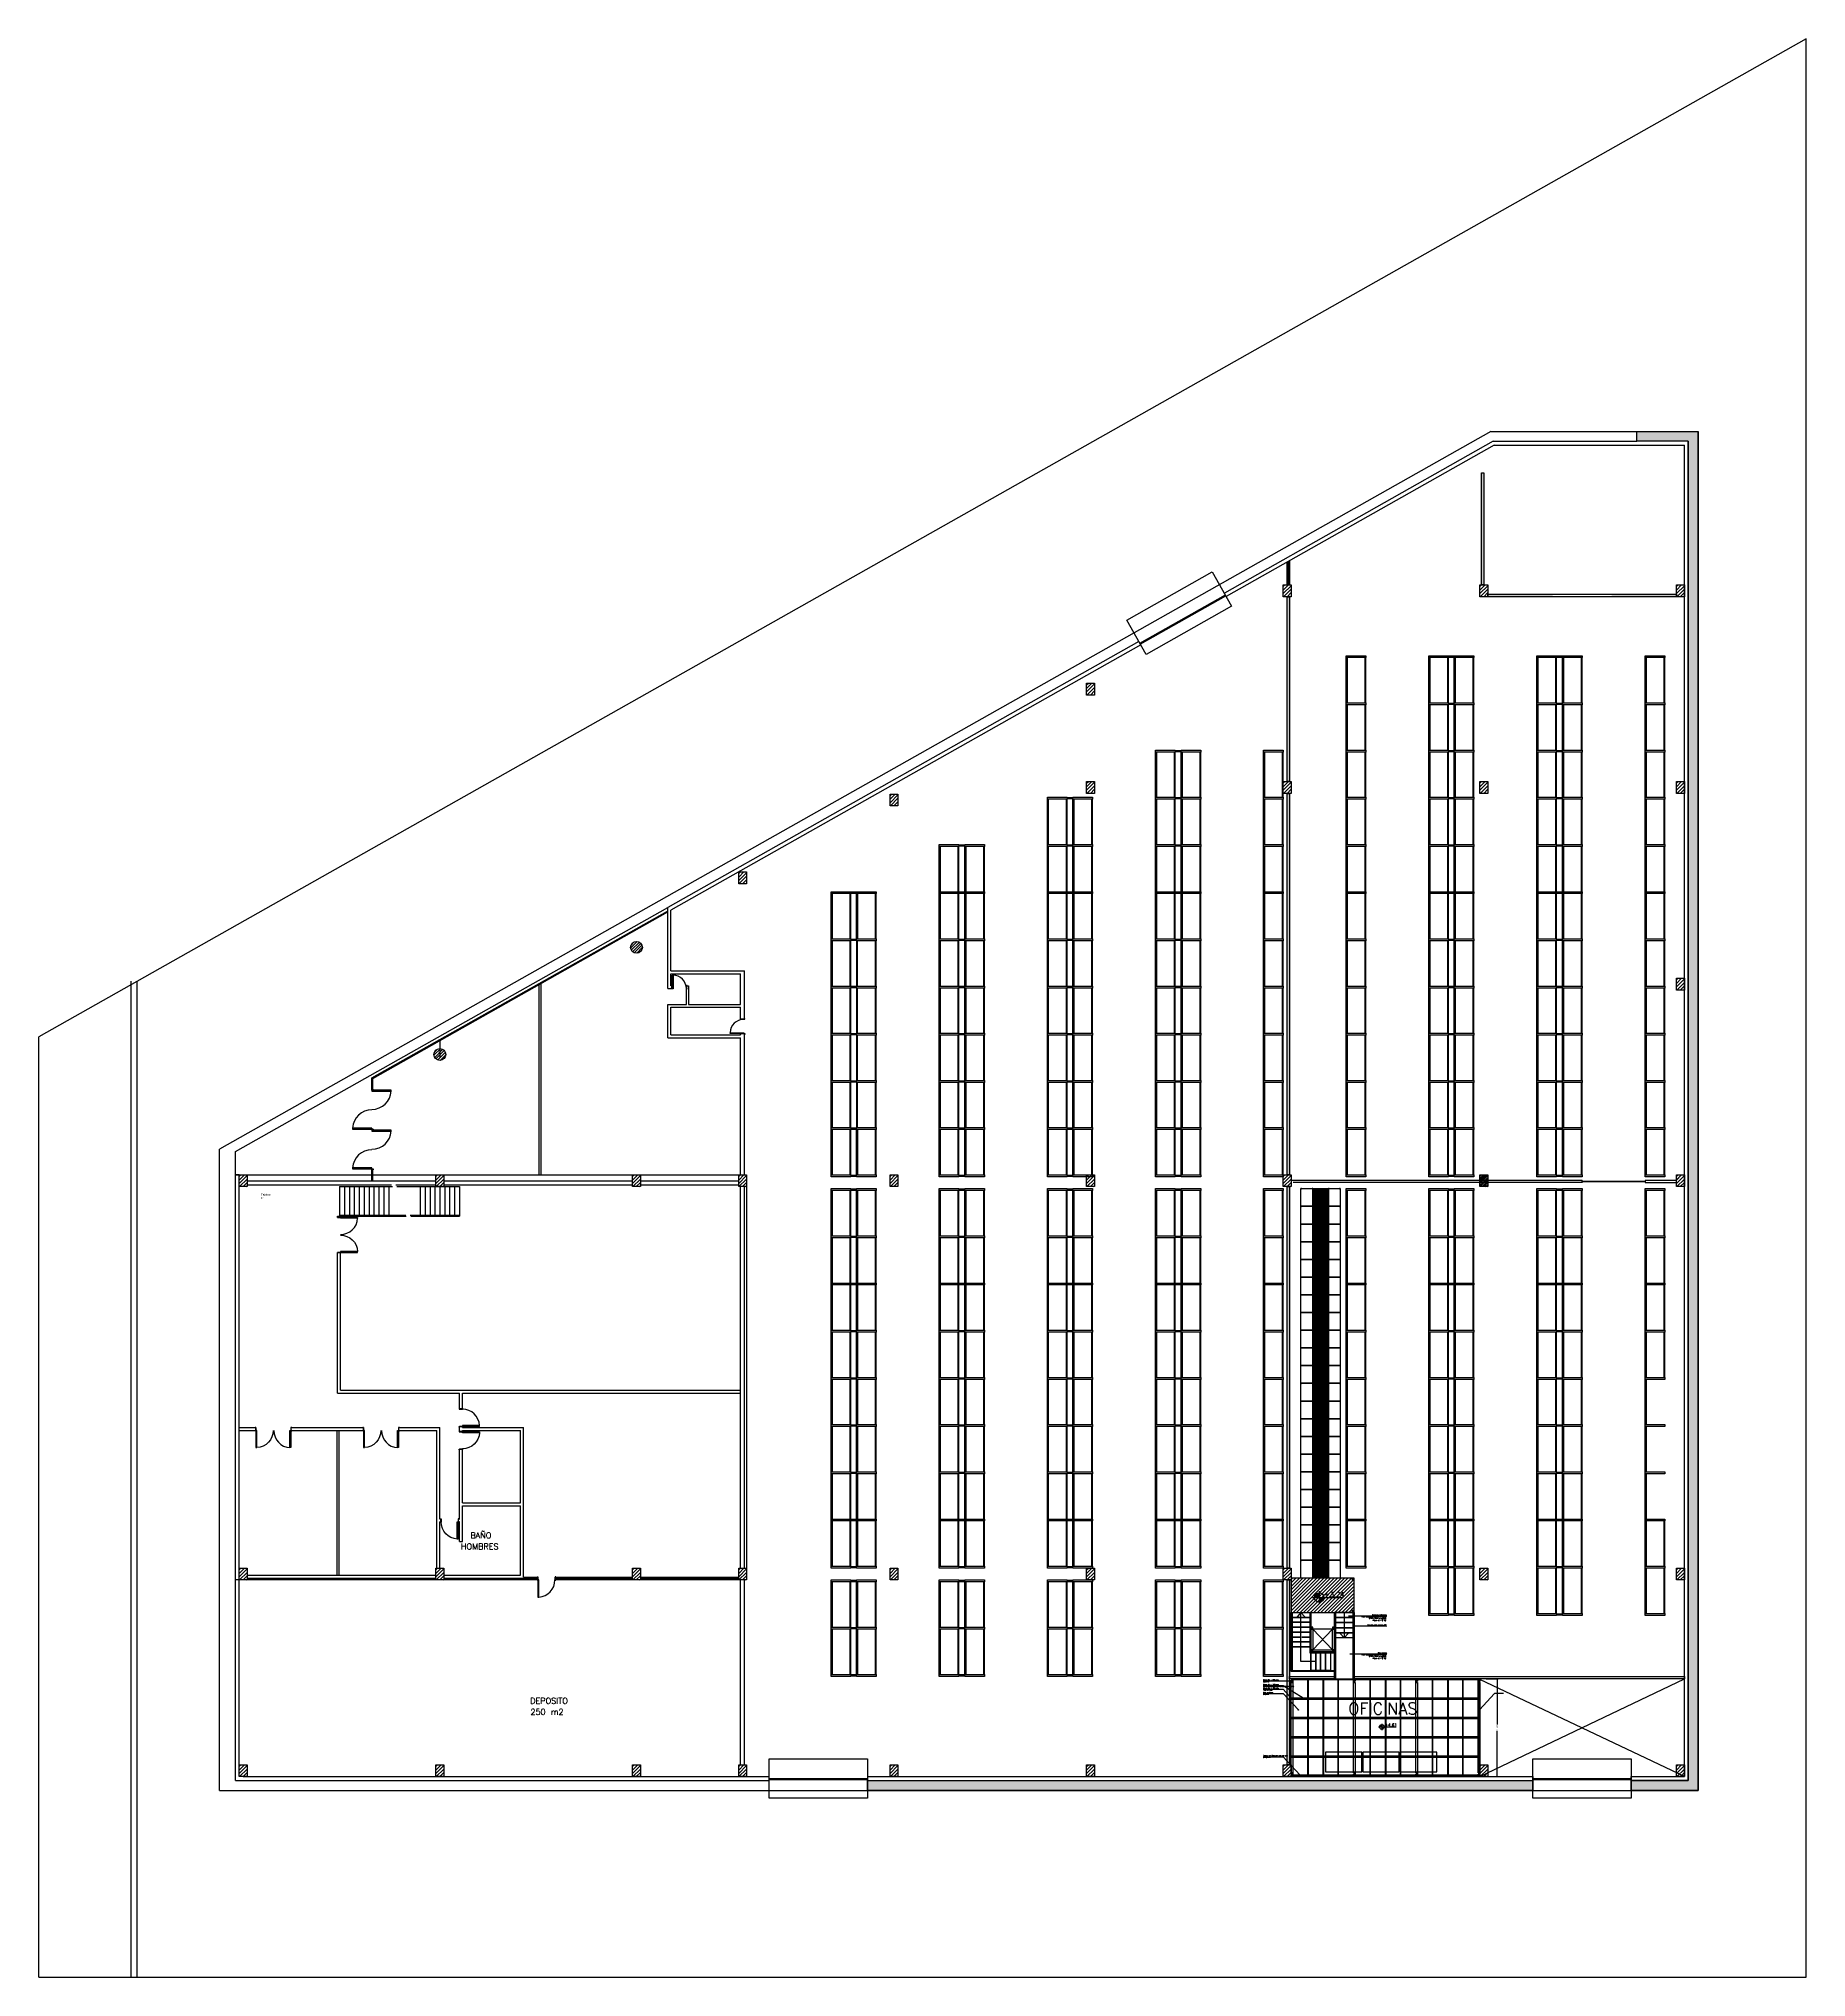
# Model space of a CAD drawing. Header units: millimetres. Extents: x 111.4 to 201.3, y 71.6 to 170.2.
import ezdxf

# ---------------------------------------------------------------- set-up
doc = ezdxf.new("R2010")
doc.units = ezdxf.units.MM
doc.linetypes.add('HIDDEN2', pattern=[0.1875, 0.125, -0.0625])
doc.layers.add('CIVIL-ARQ', color=8, linetype='Continuous')
doc.styles.add('Notas', font='arial.ttf', dxfattribs={"height": 0.1})
doc.styles.get("Standard").update_dxf_attribs({"font": 'txt.shx'})
doc.styles.add('STYLE3', font='swissl.ttf')
doc.dimstyles.new('ESCALA_50', dxfattribs={"dimtxt": 0.08, "dimasz": 0.04, "dimexe": 0.05, "dimexo": 0.03, "dimgap": 0.045, "dimtad": 0, "dimzin": 0, "dimdsep": 46, "dimtxsty": 'STYLE3', "dimblk": 'ARCHTICK', "dimcen": 0.045, "dimclrd": 44, "dimclre": 252, "dimclrt": 2, "dimaunit": 1, "dimadec": 0, "dimazin": 0, "dimtfac": 1, "dimtix": 1, "dimtmove": 1, "dimatfit": 3, "dimfxl": 0.05, "dimtolj": 1, "dimtzin": 0, "dimarcsym": 0})

# ---------------------------------------------------------------- blocks, each defined once
blk = doc.blocks.new('A$C16405367')
for points in [[(0.93, 1.02), (0.96, 1.02), (0.96, 1.03), (0.92, 1.03), (0.92, 0.86), (0.96, 0.86), (0.96, 0.87), (0.93, 0.87), (0.93, 1.02)], [(0.92, 0.87), (0.92, 0), (0.87, 0), (0.87, 0.87), (0.92, 0.87)]]:
    blk.add_lwpolyline(points)
blk.add_arc((0.92, 0.87), 0.871, 180, 266.71076)
blk = doc.blocks.new('A$C66EF1AA0')
at = {"color": 1}
for points in [[(-0.9, -0.15), (-0.93, -0.15), (-0.93, -0.16), (-0.89, -0.16), (-0.89, 0.01), (-0.93, 0.01), (-0.93, 0), (-0.9, 0), (-0.9, -0.15)], [(-0.01, 0), (-0.01, 0.87), (-0.06, 0.87), (-0.06, 0), (-0.01, 0)], [(0, -0.15), (0.03, -0.15), (0.03, -0.16), (-0.01, -0.16), (-0.01, 0.01), (0.03, 0.01), (0.03, 0), (0, 0), (0, -0.15)]]:
    blk.add_lwpolyline(points, dxfattribs=at)
blk.add_arc((-0.01, 0), 0.871, 93.28924, 180, dxfattribs=at)
blk = doc.blocks.new('_ARCHTICK')
at = {"color": 0, "linetype": 'ByBlock', "const_width": 0.15}
blk.add_lwpolyline([(-0.5, -0.5), (0.5, 0.5)], dxfattribs=at)
blk = doc.blocks.new('*D12')
at = {"layer": 'CIVIL-ARQ', "color": 252, "lineweight": -2}
for p, q in [((184.983232, 86.799852), (185.580326, 86.799852)), ((184.983232, 81.819852), (185.580326, 81.819852))]:
    blk.add_line(p, q, dxfattribs=at)
at = {"layer": 'CIVIL-ARQ', "color": 44, "lineweight": -2}
for p, q in [((185.530326, 86.799852), (185.530326, 84.474852)), ((185.530326, 81.819852), (185.530326, 84.144852))]:
    blk.add_line(p, q, dxfattribs=at)
at = {"layer": 'CIVIL-ARQ', "color": 44, "lineweight": -2, "xscale": 0.04, "yscale": 0.04, "zscale": 0.04}
for p, rotation in [((185.530326, 86.799852), 90), ((185.530326, 81.819852), 270)]:
    blk.add_blockref('_ARCHTICK', p, dxfattribs=dict(at, rotation=rotation))
at = {"layer": 'CIVIL-ARQ', "color": 2, "insert": (185.530326, 84.309852), "char_height": 0.08, "attachment_point": 5, "rotation": 90, "style": 'STYLE3'}
blk.add_mtext('\\A1;4.98', dxfattribs=at)
blk = doc.blocks.new('IPN_20')
for points in [[(0.045, 0.0075), (0.045, 0), (-0.045, 0), (-0.045, 0.0075), (-0.00565, 0.012), (-0.00565, 0.188), (-0.045, 0.1925), (-0.045, 0.2), (0.045, 0.2), (0.045, 0.1925), (0.00565, 0.188), (0.00565, 0.012), (0.045, 0.0075)], [(-0.00565, 0.2), (0.00565, 0.2)], [(0.00565, 0), (-0.00565, 0)]]:
    blk.add_lwpolyline(points)
blk = doc.blocks.new('A$C3E6B7836')
h = blk.add_hatch()
h.set_pattern_fill('ANSI31', color=256, style=0)
h.set_pattern_definition([(45, (-13.37838, -34.88476), (-0.08838835, 0.08838835), [])])
h.paths.add_polyline_path([(-0.2, -0.3), (-0.2, 0.3), (0.2, 0.3), (0.2, -0.3)])
blk.add_lwpolyline([(-0.2, -0.3), (-0.2, 0.3), (0.2, 0.3), (0.2, -0.3), (-0.2, -0.3)])

msp = doc.modelspace()

# ---------------------------------------------------------------- hatches: boundary and pattern name
at = {"layer": 'CIVIL-ARQ'}
h = msp.add_hatch(color=256, dxfattribs=at)
h.dxf.hatch_style = 1
h.paths.add_polyline_path([(192.356796, 81.119852), (192.356796, 81.619852), (195.256796, 81.619852), (195.256796, 149.719852), (192.640485, 149.719852), (192.640485, 150.219852), (195.756796, 150.219852), (195.756796, 81.119852)])
for points in [[(184.736796, 142.419852), (184.736796, 148.119852), (184.856796, 148.119852), (184.856796, 142.419852)], [(174.856796, 142.419852), (174.856796, 143.573586), (174.976796, 143.641328), (174.976796, 142.419852)], [(174.856796, 132.419852), (174.856796, 141.819852), (174.976796, 141.819852), (174.976796, 132.419852)], [(174.856796, 112.419852), (174.856796, 131.819852), (174.976796, 131.819852), (174.976796, 112.419852)], [(174.856796, 92.419852), (174.856796, 111.819852), (174.976796, 111.819852), (174.976796, 92.419852)]]:
    msp.add_hatch(color=256, dxfattribs=at).paths.add_polyline_path(points)
h = msp.add_hatch(dxfattribs=at)
h.set_pattern_fill('ANSI31', color=256, style=0)
h.set_pattern_definition([(45, (161.47842, 107.23509), (-0.08838835, 0.08838835), [])])
h.paths.add_polyline_path([(174.656796, 141.819852), (174.656796, 142.419852), (175.056796, 142.419852), (175.056796, 141.819852)])
h = msp.add_hatch(dxfattribs=at)
h.set_pattern_fill('ANSI31', color=256, style=0)
h.set_pattern_definition([(45, (171.47842, 107.23509), (-0.08838835, 0.08838835), [])])
h.paths.add_polyline_path([(184.656796, 141.819852), (184.656796, 142.419852), (185.056796, 142.419852), (185.056796, 141.819852)])
h = msp.add_hatch(dxfattribs=at)
h.set_pattern_fill('ANSI31', color=256, style=0)
h.set_pattern_definition([(45, (181.47842, 107.23509), (-0.08838835, 0.08838835), [])])
h.paths.add_polyline_path([(194.656796, 141.819852), (194.656796, 142.419852), (195.056796, 142.419852), (195.056796, 141.819852)])
h = msp.add_hatch(color=256, dxfattribs=at)
h.paths.add_polyline_path([(188.356796, 141.819852), (188.356796, 141.939852), (185.056796, 141.939852), (185.056796, 141.819852)])
h.paths.add_polyline_path([(191.356796, 141.939852), (191.356796, 141.819852), (194.656796, 141.819852), (194.656796, 141.939852)])
h = msp.add_hatch(dxfattribs=at)
h.set_pattern_fill('ANSI31', color=256, style=0)
h.set_pattern_definition([(45, (151.47842, 102.23509), (-0.08838835, 0.08838835), [])])
h.paths.add_polyline_path([(164.656796, 136.819852), (164.656796, 137.419852), (165.056796, 137.419852), (165.056796, 136.819852)])
h = msp.add_hatch(dxfattribs=at)
h.set_pattern_fill('ANSI31', color=256, style=0)
h.set_pattern_definition([(45, (151.47842, 97.23509), (-0.08838835, 0.08838835), [])])
h.paths.add_polyline_path([(164.656796, 131.819852), (164.656796, 132.419852), (165.056796, 132.419852), (165.056796, 131.819852)])
h = msp.add_hatch(dxfattribs=at)
h.set_pattern_fill('ANSI31', color=256, style=0)
h.set_pattern_definition([(45, (161.47842, 97.23509), (-0.08838835, 0.08838835), [])])
h.paths.add_polyline_path([(174.656796, 131.819852), (174.656796, 132.419852), (175.056796, 132.419852), (175.056796, 131.819852)])
h = msp.add_hatch(dxfattribs=at)
h.set_pattern_fill('ANSI31', color=256, style=0)
h.set_pattern_definition([(45, (171.47842, 97.23509), (-0.08838835, 0.08838835), [])])
h.paths.add_polyline_path([(184.656796, 131.819852), (184.656796, 132.419852), (185.056796, 132.419852), (185.056796, 131.819852)])
h = msp.add_hatch(dxfattribs=at)
h.set_pattern_fill('ANSI31', color=256, style=0)
h.set_pattern_definition([(45, (181.47842, 97.23509), (-0.08838835, 0.08838835), [])])
h.paths.add_polyline_path([(194.656796, 131.819852), (194.656796, 132.419852), (195.056796, 132.419852), (195.056796, 131.819852)])
h = msp.add_hatch(dxfattribs=at)
h.set_pattern_fill('ANSI31', color=256, style=0)
h.set_pattern_definition([(45, (141.47842, 96.59961), (-0.08838835, 0.08838835), [])])
h.paths.add_polyline_path([(154.656796, 131.184368), (154.656796, 131.784368), (155.056796, 131.784368), (155.056796, 131.184368)])
h = msp.add_hatch(dxfattribs=at)
h.set_pattern_fill('ANSI31', color=256, style=0)
h.set_pattern_definition([(45, (133.77842, 92.63883), (-0.08838835, 0.08838835), [])])
h.paths.add_polyline_path([(146.956796, 127.223586), (146.956796, 127.823586), (147.356796, 127.823586), (147.356796, 127.223586)])
h = msp.add_hatch(dxfattribs=at)
h.set_pattern_fill('ANSI31', color=256, style=0)
h.set_pattern_definition([(45, (181.47842, 87.23509), (-0.08838835, 0.08838835), [])])
h.paths.add_polyline_path([(194.656796, 121.819852), (194.656796, 122.419852), (195.056796, 122.419852), (195.056796, 121.819852)])
h = msp.add_hatch(dxfattribs=at)
h.set_pattern_fill('ANSI31', color=256, style=0)
h.set_pattern_definition([(45, (108.37842, 77.23509), (-0.08838835, 0.08838835), [])])
h.paths.add_polyline_path([(121.556796, 111.819852), (121.556796, 112.419852), (121.956796, 112.419852), (121.956796, 111.819852)])
h = msp.add_hatch(dxfattribs=at)
h.set_pattern_fill('ANSI31', color=256, style=0)
h.set_pattern_definition([(45, (118.37842, 77.23509), (-0.08838835, 0.08838835), [])])
h.paths.add_polyline_path([(131.556796, 111.819852), (131.556796, 112.419852), (131.956796, 112.419852), (131.956796, 111.819852)])
h = msp.add_hatch(dxfattribs=at)
h.set_pattern_fill('ANSI31', color=256, style=0)
h.set_pattern_definition([(45, (128.37842, 77.23509), (-0.08838835, 0.08838835), [])])
h.paths.add_polyline_path([(141.556796, 111.819852), (141.556796, 112.419852), (141.956796, 112.419852), (141.956796, 111.819852)])
h = msp.add_hatch(dxfattribs=at)
h.set_pattern_fill('ANSI31', color=256, style=0)
h.set_pattern_definition([(45, (133.77842, 77.23509), (-0.08838835, 0.08838835), [])])
h.paths.add_polyline_path([(146.956796, 111.819852), (146.956796, 112.419852), (147.356796, 112.419852), (147.356796, 111.819852)])
h = msp.add_hatch(dxfattribs=at)
h.set_pattern_fill('ANSI31', color=256, style=0)
h.set_pattern_definition([(45, (141.47842, 77.23509), (-0.08838835, 0.08838835), [])])
h.paths.add_polyline_path([(154.656796, 111.819852), (154.656796, 112.419852), (155.056796, 112.419852), (155.056796, 111.819852)])
h = msp.add_hatch(dxfattribs=at)
h.set_pattern_fill('ANSI31', color=256, style=0)
h.set_pattern_definition([(45, (151.47842, 77.23509), (-0.08838835, 0.08838835), [])])
h.paths.add_polyline_path([(164.656796, 111.819852), (164.656796, 112.419852), (165.056796, 112.419852), (165.056796, 111.819852)])
h = msp.add_hatch(dxfattribs=at)
h.set_pattern_fill('ANSI31', color=256, style=0)
h.set_pattern_definition([(45, (171.47842, 77.23509), (-0.08838835, 0.08838835), [])])
h.paths.add_polyline_path([(184.656796, 111.819852), (184.656796, 112.419852), (185.056796, 112.419852), (185.056796, 111.819852)])
h = msp.add_hatch(dxfattribs=at)
h.set_pattern_fill('ANSI31', color=256, style=0)
h.set_pattern_definition([(45, (181.47842, 77.23509), (-0.08838835, 0.08838835), [])])
h.paths.add_polyline_path([(194.656796, 111.819852), (194.656796, 112.419852), (195.056796, 112.419852), (195.056796, 111.819852)])
h = msp.add_hatch(dxfattribs=at)
h.set_pattern_fill('ANSI31', color=256, style=0)
h.set_pattern_definition([(45, (108.37842, 57.23509), (-0.08838835, 0.08838835), [])])
h.paths.add_polyline_path([(121.556796, 91.819852), (121.556796, 92.419852), (121.956796, 92.419852), (121.956796, 91.819852)])
h = msp.add_hatch(dxfattribs=at)
h.set_pattern_fill('ANSI31', color=256, style=0)
h.set_pattern_definition([(45, (118.37842, 57.23509), (-0.08838835, 0.08838835), [])])
h.paths.add_polyline_path([(131.556796, 91.819852), (131.556796, 92.419852), (131.956796, 92.419852), (131.956796, 91.819852)])
h = msp.add_hatch(dxfattribs=at)
h.set_pattern_fill('ANSI31', color=256, style=0)
h.set_pattern_definition([(45, (128.37842, 57.23509), (-0.08838835, 0.08838835), [])])
h.paths.add_polyline_path([(141.556796, 91.819852), (141.556796, 92.419852), (141.956796, 92.419852), (141.956796, 91.819852)])
h = msp.add_hatch(dxfattribs=at)
h.set_pattern_fill('ANSI31', color=256, style=0)
h.set_pattern_definition([(45, (133.77842, 57.23509), (-0.08838835, 0.08838835), [])])
h.paths.add_polyline_path([(146.956796, 91.819852), (146.956796, 92.419852), (147.356796, 92.419852), (147.356796, 91.819852)])
h = msp.add_hatch(dxfattribs=at)
h.set_pattern_fill('ANSI31', color=256, style=0)
h.set_pattern_definition([(45, (141.47842, 57.23509), (-0.08838835, 0.08838835), [])])
h.paths.add_polyline_path([(154.656796, 91.819852), (154.656796, 92.419852), (155.056796, 92.419852), (155.056796, 91.819852)])
h = msp.add_hatch(dxfattribs=at)
h.set_pattern_fill('ANSI31', color=256, style=0)
h.set_pattern_definition([(45, (151.47842, 57.23509), (-0.08838835, 0.08838835), [])])
h.paths.add_polyline_path([(164.656796, 91.819852), (164.656796, 92.419852), (165.056796, 92.419852), (165.056796, 91.819852)])
h = msp.add_hatch(color=256, dxfattribs=at)
h.paths.add_polyline_path([(174.856796, 83.109852), (174.976796, 83.109852), (174.976796, 91.819852), (174.856796, 91.819852)])
h.paths.add_polyline_path([(174.976796, 83.109852), (174.856796, 83.109852), (174.856796, 82.419852), (174.976796, 82.419852)])
h = msp.add_hatch(dxfattribs=at)
h.set_pattern_fill('ANSI31', color=256, style=0)
h.set_pattern_definition([(45, (-2367.30773, -1203.18489), (-0.0883883476, 0.0883883476), [])])
h.paths.add_polyline_path([(178.25676, 90.17404), (178.256796, 91.92404), (175.056796, 91.92404), (175.056796, 90.17404), (177.256796, 90.17404)])
h = msp.add_hatch(dxfattribs=at)
h.set_pattern_fill('ANSI31', color=256, scale=0.25, style=0)
h.set_pattern_definition([(45, (-2367.305038, -1206.28904), (-0.0220970869, 0.0220970869), [])])
edge = h.paths.add_edge_path()
edge.add_line((178.256796, 91.917164), (178.156796, 91.917164))
edge.add_line((178.156796, 91.917164), (178.156796, 91.817164))
edge.add_line((178.156796, 91.817164), (178.256796, 91.817164))
edge.add_line((178.256796, 91.817164), (178.256796, 91.919852))
edge.add_line((178.256796, 91.919852), (178.256796, 91.919852))
h = msp.add_hatch(dxfattribs=at)
h.set_pattern_fill('ANSI31', color=256, style=0)
h.set_pattern_definition([(45, (171.47842, 57.23509), (-0.08838835, 0.08838835), [])])
h.paths.add_polyline_path([(184.656796, 91.819852), (184.656796, 92.419852), (185.056796, 92.419852), (185.056796, 91.819852)])
h = msp.add_hatch(dxfattribs=at)
h.set_pattern_fill('ANSI31', color=256, style=0)
h.set_pattern_definition([(45, (181.47842, 57.23509), (-0.08838835, 0.08838835), [])])
h.paths.add_polyline_path([(194.656796, 91.819852), (194.656796, 92.419852), (195.056796, 92.419852), (195.056796, 91.819852)])
h = msp.add_hatch(color=256, dxfattribs=at)
h.dxf.hatch_style = 1
h.paths.add_polyline_path([(176.486116, 91.160365, 0.410653053), (176.248675, 90.923164), (176.486116, 90.923164)])
h = msp.add_hatch(color=256, dxfattribs=at)
h.dxf.hatch_style = 1
h.paths.add_polyline_path([(176.486138, 90.920614), (176.486138, 90.683413, 0.410653053), (176.72358, 90.920614)])
h = msp.add_hatch(color=256, dxfattribs=at)
h.dxf.hatch_style = 1
h.paths.add_polyline_path([(176.486138, 90.683413, 0.410653053), (176.72358, 90.920614), (176.486138, 90.920614)])
h = msp.add_hatch(color=256, dxfattribs=at)
h.dxf.hatch_style = 1
h.paths.add_polyline_path([(176.486138, 90.683413, 0.410653053), (176.72358, 90.920614), (176.486138, 90.920614)])
h = msp.add_hatch(color=256, dxfattribs=at)
h.dxf.hatch_style = 1
edge = h.paths.add_edge_path()
edge.add_arc((177.99501, 89.984896), 0.009954, 0, 360)
h = msp.add_hatch(dxfattribs=at)
h.set_pattern_fill('ANSI31', color=256, scale=0.25, style=0)
h.set_pattern_definition([(45, (-2365.657726, -1206.286317), (-0.0220970869, 0.0220970869), [])])
edge = h.paths.add_edge_path()
edge.add_line((178.25676, 90.27254), (178.15676, 90.27254))
edge.add_line((178.15676, 90.27254), (178.15676, 90.169852))
edge.add_line((178.15676, 90.169852), (178.25676, 90.169852))
edge.add_line((178.25676, 90.169852), (178.25676, 90.275228))
h = msp.add_hatch(dxfattribs=at)
h.set_pattern_fill('ANSI31', color=256, scale=0.25, style=0)
h.set_pattern_definition([(45, (-2364.807726, -1204.18897), (-0.0220970869, 0.0220970869), [])])
edge = h.paths.add_edge_path()
edge.add_line((176.156726, 89.419852), (176.056726, 89.419852))
edge.add_line((176.056726, 89.419852), (176.056726, 89.319852))
edge.add_line((176.056726, 89.319852), (176.156726, 89.319852))
edge.add_line((176.156726, 89.319852), (176.156726, 89.42254))
h = msp.add_hatch(dxfattribs=at)
h.set_pattern_fill('ANSI31', color=256, scale=0.25, style=0)
h.set_pattern_definition([(45, (-2364.807726, -1205.288935), (-0.0220970869, 0.0220970869), [])])
edge = h.paths.add_edge_path()
edge.add_line((177.25669, 89.419852), (177.15669, 89.419852))
edge.add_line((177.15669, 89.419852), (177.15669, 89.319852))
edge.add_line((177.15669, 89.319852), (177.25669, 89.319852))
edge.add_line((177.25669, 89.319852), (177.25669, 89.42254))
h = msp.add_hatch(color=256, dxfattribs=at)
h.dxf.hatch_style = 1
edge = h.paths.add_edge_path()
edge.add_arc((178.233172, 89.472301), 0.009954, 0, 360)
h = msp.add_hatch(dxfattribs=at)
h.set_pattern_fill('ANSI31', color=256, scale=0.25, style=0)
h.set_pattern_definition([(45, (-2363.660414, -1204.18897), (-0.0220970869, 0.0220970869), [])])
edge = h.paths.add_edge_path()
edge.add_line((176.156726, 88.27254), (176.056726, 88.27254))
edge.add_line((176.056726, 88.27254), (176.056726, 88.17254))
edge.add_line((176.056726, 88.17254), (176.156726, 88.17254))
edge.add_line((176.156726, 88.17254), (176.156726, 88.275228))
h = msp.add_hatch(dxfattribs=at)
h.set_pattern_fill('ANSI31', color=256, scale=0.25, style=0)
h.set_pattern_definition([(45, (-2363.660414, -1205.288935), (-0.0220970869, 0.0220970869), [])])
edge = h.paths.add_edge_path()
edge.add_line((177.25669, 88.27254), (177.15669, 88.27254))
edge.add_line((177.15669, 88.27254), (177.15669, 88.17254))
edge.add_line((177.15669, 88.17254), (177.25669, 88.17254))
edge.add_line((177.25669, 88.17254), (177.25669, 88.275228))
h = msp.add_hatch(color=256, dxfattribs=at)
h.dxf.hatch_style = 1
edge = h.paths.add_edge_path()
edge.add_arc((178.063106, 88.05172), 0.009954, 0, 360)
h = msp.add_hatch(color=256, dxfattribs=at)
h.dxf.hatch_style = 1
edge = h.paths.add_edge_path()
edge.add_arc((175.098039, 86.681155), 0.009954, 0, 360)
h = msp.add_hatch(color=256, dxfattribs=at)
h.dxf.hatch_style = 1
edge = h.paths.add_edge_path()
edge.add_arc((175.099583, 85.782088), 0.009954, 0, 360)
h = msp.add_hatch(color=256, dxfattribs=at)
h.dxf.hatch_style = 1
edge = h.paths.add_edge_path()
edge.add_arc((175.748579, 85.782088), 0.009954, 0, 360)
h = msp.add_hatch(color=256, dxfattribs=at)
h.dxf.hatch_style = 1
edge = h.paths.add_edge_path()
edge.add_arc((175.423198, 85.208939), 0.009954, 0, 360)
h = msp.add_hatch(color=256, dxfattribs=at)
h.dxf.hatch_style = 1
edge = h.paths.add_edge_path()
edge.add_arc((184.630435, 85.208939), 0.009954, 0, 360)
h = msp.add_hatch(color=256, dxfattribs=at)
h.dxf.hatch_style = 1
h.paths.add_polyline_path([(179.670567, 84.467086, 0.410653053), (179.551846, 84.348485), (179.670567, 84.348485)])
h = msp.add_hatch(color=256, dxfattribs=at)
h.dxf.hatch_style = 1
h.paths.add_polyline_path([(179.670578, 84.22861, 0.410653053), (179.789299, 84.34721), (179.670578, 84.34721)])
h = msp.add_hatch(dxfattribs=at)
h.set_pattern_fill('ANSI31', color=256, style=0)
h.set_pattern_definition([(45, (108.37842, 47.23509), (-0.08838835, 0.08838835), [])])
h.paths.add_polyline_path([(121.556796, 81.819852), (121.556796, 82.419852), (121.956796, 82.419852), (121.956796, 81.819852)])
h = msp.add_hatch(dxfattribs=at)
h.set_pattern_fill('ANSI31', color=256, style=0)
h.set_pattern_definition([(45, (118.37842, 47.23509), (-0.08838835, 0.08838835), [])])
h.paths.add_polyline_path([(131.556796, 81.819852), (131.556796, 82.419852), (131.956796, 82.419852), (131.956796, 81.819852)])
h = msp.add_hatch(dxfattribs=at)
h.set_pattern_fill('ANSI31', color=256, style=0)
h.set_pattern_definition([(45, (128.37842, 47.23509), (-0.08838835, 0.08838835), [])])
h.paths.add_polyline_path([(141.556796, 81.819852), (141.556796, 82.419852), (141.956796, 82.419852), (141.956796, 81.819852)])
h = msp.add_hatch(dxfattribs=at)
h.set_pattern_fill('ANSI31', color=256, style=0)
h.set_pattern_definition([(45, (133.77842, 47.23509), (-0.08838835, 0.08838835), [])])
h.paths.add_polyline_path([(146.956796, 81.819852), (146.956796, 82.419852), (147.356796, 82.419852), (147.356796, 81.819852)])
h = msp.add_hatch(dxfattribs=at)
h.set_pattern_fill('ANSI31', color=256, style=0)
h.set_pattern_definition([(45, (141.47842, 47.23509), (-0.08838835, 0.08838835), [])])
h.paths.add_polyline_path([(154.656796, 81.819852), (154.656796, 82.419852), (155.056796, 82.419852), (155.056796, 81.819852)])
h = msp.add_hatch(dxfattribs=at)
h.set_pattern_fill('ANSI31', color=256, style=0)
h.set_pattern_definition([(45, (151.47842, 47.23509), (-0.08838835, 0.08838835), [])])
h.paths.add_polyline_path([(164.656796, 81.819852), (164.656796, 82.419852), (165.056796, 82.419852), (165.056796, 81.819852)])
h = msp.add_hatch(dxfattribs=at)
h.set_pattern_fill('ANSI31', color=256, style=0)
h.set_pattern_definition([(45, (161.47842, 47.23509), (-0.08838835, 0.08838835), [])])
h.paths.add_polyline_path([(174.656796, 81.819852), (174.656796, 82.419852), (175.056796, 82.419852), (175.056796, 81.819852)])
h = msp.add_hatch(color=256, dxfattribs=at)
h.dxf.hatch_style = 1
edge = h.paths.add_edge_path()
edge.add_arc((175.495114, 81.918932), 0.009954, 0, 360)
h = msp.add_hatch(dxfattribs=at)
h.set_pattern_fill('ANSI31', color=256, style=0)
h.set_pattern_definition([(45, (171.47842, 47.23509), (-0.08838835, 0.08838835), [])])
h.paths.add_polyline_path([(184.656796, 81.819852), (184.656796, 82.419852), (185.056796, 82.419852), (185.056796, 81.819852)])
h = msp.add_hatch(dxfattribs=at)
h.set_pattern_fill('ANSI31', color=256, style=0)
h.set_pattern_definition([(45, (181.47842, 47.23509), (-0.08838835, 0.08838835), [])])
h.paths.add_polyline_path([(194.656796, 81.819852), (194.656796, 82.419852), (195.056796, 82.419852), (195.056796, 81.819852)])
h = msp.add_hatch(color=256, dxfattribs=at)
h.dxf.hatch_style = 1
h.paths.add_polyline_path([(153.506796, 81.619852), (187.356796, 81.619852), (187.356796, 81.119852), (153.506796, 81.119852)])

# ---------------------------------------------------------------- linework, layer by layer
for p, q in [((136.800181, 122.090013), (136.800181, 112.419852)), ((136.900181, 122.146465), (136.900181, 112.419852))]:
    msp.add_line(p, q)
for p, q in [((201.256796, 170.189852), (111.356796, 119.439852)), ((201.256796, 71.619852), (201.256796, 170.189852)), ((185.206243, 150.219852), (192.640485, 150.219852)), ((195.756796, 81.119852), (195.756796, 150.219852)), ((185.337627, 149.719852), (171.661221, 141.9993)), ((185.390181, 149.519852), (171.75954, 141.825135)), ((185.337627, 149.719852), (192.640485, 149.719852)), ((185.390181, 149.519852), (195.056796, 149.519852)), ((195.056796, 81.819852), (195.056796, 149.519852)), ((195.256796, 81.619852), (195.256796, 149.719852)), ((166.692606, 140.629858), (171.046728, 143.08783)), ((171.046728, 143.08783), (172.029917, 141.346181)), ((167.356259, 139.454245), (171.71038, 141.912217)), ((167.380839, 139.410704), (171.73496, 141.868676)), ((172.029917, 141.346181), (167.675795, 138.88821)), ((167.675795, 138.88821), (166.692606, 140.629858)), ((167.307099, 139.541328), (143.356796, 126.020995)), ((167.405418, 139.367163), (143.506796, 125.876005)), ((121.356796, 113.60164), (143.356796, 126.020995)), ((128.300181, 117.349043), (143.332216, 125.834869)), ((128.350181, 117.319852), (143.356796, 125.791328)), ((143.356796, 121.889852), (143.356796, 126.020995)), ((143.506796, 122.789852), (143.506796, 125.876005)), ((141.460023, 123.944217), (141.800681, 124.284875)), ((141.481347, 124.106962), (141.637936, 124.263551)), ((141.496383, 123.839156), (141.905742, 124.248515)), ((141.560171, 123.761522), (141.983376, 124.184727)), ((141.648428, 123.708358), (142.03654, 124.09647)), ((141.769879, 123.688387), (142.056511, 123.975019)), ((143.506796, 122.789852), (147.256796, 122.789852)), ((143.506796, 122.039852), (143.506796, 122.639852)), ((143.506796, 122.639852), (147.056796, 122.639852)), ((143.566796, 121.879852), (143.566796, 122.579852)), ((143.566796, 122.579852), (143.616796, 122.579852)), ((143.616796, 122.579852), (143.616796, 121.879852)), ((147.056796, 121.089852), (147.056796, 122.639852)), ((147.256796, 120.329852), (147.256796, 122.789852)), ((143.356796, 121.889852), (143.506796, 121.889852)), ((143.526796, 122.039852), (143.506796, 122.039852)), ((143.526796, 121.889852), (143.506796, 121.889852)), ((143.526796, 122.039852), (143.526796, 122.049852)), ((143.526796, 122.049852), (143.566796, 122.049852)), ((143.556796, 122.039852), (143.526796, 122.039852)), ((143.526796, 121.879852), (143.526796, 121.889852)), ((143.526796, 121.889852), (143.556796, 121.889852)), ((143.566796, 121.879852), (143.526796, 121.879852)), ((143.556796, 121.889852), (143.556796, 122.039852)), ((143.566796, 122.049852), (143.566796, 121.879852)), ((143.616796, 121.879852), (143.566796, 121.879852)), ((144.336796, 122.049852), (144.296796, 122.049852)), ((144.296796, 122.049852), (144.296796, 121.879852)), ((144.296796, 121.879852), (144.336796, 121.879852)), ((144.306796, 121.089852), (144.306796, 122.039852)), ((144.306796, 122.039852), (144.406796, 122.039852)), ((144.306796, 122.039852), (144.336796, 122.039852)), ((144.306796, 121.889852), (144.306796, 122.039852)), ((144.336796, 121.889852), (144.306796, 121.889852)), ((144.336796, 122.039852), (144.336796, 122.049852)), ((144.336796, 121.879852), (144.336796, 121.889852)), ((144.406796, 122.039852), (144.406796, 121.089852)), ((143.356796, 121.089852), (144.306796, 121.089852)), ((143.356796, 119.389852), (143.356796, 121.089852)), ((143.506796, 120.939852), (147.056796, 120.939852)), ((143.506796, 119.539852), (143.506796, 120.939852)), ((144.306796, 121.089852), (144.306796, 121.089852)), ((144.406796, 121.089852), (147.056796, 121.089852)), ((147.056796, 120.369852), (147.046796, 120.369852)), ((147.046796, 120.369852), (147.046796, 120.329852)), ((147.046796, 120.329852), (147.266796, 120.329852)), ((147.056796, 120.329852), (147.056796, 120.939852)), ((147.056796, 120.339852), (147.056796, 120.369852)), ((147.256796, 120.339852), (147.056796, 120.339852)), ((147.266796, 120.369852), (147.256796, 120.369852)), ((147.256796, 120.369852), (147.256796, 120.339852)), ((147.266796, 120.329852), (147.266796, 120.369852)), ((111.356796, 71.619852), (111.356796, 119.439852)), ((143.356796, 119.389852), (147.056796, 119.389852)), ((143.506796, 119.539852), (147.056796, 119.539852)), ((146.516796, 119.599852), (146.516796, 119.649852)), ((146.516796, 119.649852), (147.216796, 119.649852)), ((147.216796, 119.599852), (146.516796, 119.599852)), ((147.046796, 119.559852), (147.046796, 119.599852)), ((147.046796, 119.599852), (147.266796, 119.599852)), ((147.056796, 119.559852), (147.046796, 119.559852)), ((147.056796, 119.539852), (147.056796, 119.599852)), ((147.056796, 119.589852), (147.056796, 119.559852)), ((147.256796, 119.589852), (147.056796, 119.589852)), ((147.056796, 112.419852), (147.056796, 119.389852)), ((147.216796, 119.649852), (147.216796, 119.599852)), ((147.256796, 112.419852), (147.256796, 119.599852)), ((147.256796, 119.559852), (147.256796, 119.589852)), ((147.266796, 119.559852), (147.256796, 119.559852)), ((147.266796, 119.599852), (147.266796, 119.559852)), ((131.460023, 118.499056), (131.800681, 118.839714)), ((131.481347, 118.661801), (131.637936, 118.81839)), ((131.496383, 118.393994), (131.905742, 118.803354)), ((131.560171, 118.316361), (131.983376, 118.739566)), ((131.648428, 118.263197), (132.03654, 118.651308)), ((131.756796, 119.242941), (131.756796, 118.367881)), ((131.769879, 118.243226), (132.056511, 118.529858)), ((128.300181, 116.729852), (128.300181, 117.349043)), ((128.350181, 116.729852), (128.350181, 117.319852)), ((121.356796, 98.069852), (121.356796, 113.60164)), ((121.556796, 112.419852), (121.356796, 112.419852)), ((121.556796, 98.069852), (121.556796, 112.419852)), ((128.300181, 112.119852), (128.300181, 112.719852)), ((128.350181, 112.119852), (128.350181, 112.719852)), ((173.656796, 112.319852), (173.656796, 112.419852)), ((173.656796, 112.419852), (174.656796, 112.419852)), ((174.656796, 112.419852), (174.656796, 112.319852)), ((174.656796, 111.819852), (174.656796, 112.419852)), ((174.656796, 112.419852), (175.056796, 112.419852)), ((174.656796, 112.333779), (174.742869, 112.419852)), ((174.656796, 112.157002), (174.919646, 112.419852)), ((174.656796, 111.980225), (175.056796, 112.380225)), ((175.056796, 112.419852), (175.056796, 111.819852)), ((177.856795, 112.319852), (177.856795, 112.419852)), ((177.856795, 112.419852), (178.856795, 112.419852)), ((178.856795, 112.419852), (178.856795, 112.319852)), ((182.056796, 112.319852), (182.056796, 112.419852)), ((182.056796, 112.419852), (183.056796, 112.419852)), ((183.056796, 112.419852), (183.056796, 112.319852)), ((183.356796, 112.389852), (183.056796, 112.389852)), ((183.056796, 112.389852), (183.056796, 112.349852)), ((183.356795, 112.319852), (183.356795, 112.419852)), ((183.356795, 112.419852), (184.356795, 112.419852)), ((183.356796, 112.349852), (183.356796, 112.389852)), ((184.356795, 112.419852), (184.356795, 112.319852)), ((121.956796, 112.119852), (131.556796, 112.119852)), ((121.956796, 111.919852), (129.296514, 111.919852)), ((126.656796, 111.819852), (126.656796, 110.319852)), ((126.656796, 111.819852), (129.343701, 111.819852)), ((126.906796, 111.819852), (126.906796, 110.319852)), ((127.156796, 111.819852), (127.156796, 110.319852)), ((127.406796, 111.819852), (127.406796, 110.319852)), ((127.656796, 111.819852), (127.656796, 110.319852)), ((127.906796, 111.819852), (127.906796, 110.319852)), ((128.156796, 111.819852), (128.156796, 110.319852)), ((128.406796, 111.819852), (128.406796, 110.319852)), ((128.656796, 111.819852), (128.656796, 110.319852)), ((128.906796, 111.819852), (128.906796, 110.319852)), ((129.156796, 111.819852), (129.156796, 110.319852)), ((129.524548, 111.919852), (131.556796, 111.919852)), ((129.571735, 111.819852), (132.756796, 111.819852)), ((130.756796, 111.819852), (130.756796, 110.319852)), ((131.006796, 111.819852), (131.006796, 110.319852)), ((131.256796, 111.819852), (131.256796, 110.319852)), ((131.506796, 111.819852), (131.506796, 110.319852)), ((131.756796, 111.819852), (131.756796, 110.319852)), ((131.956796, 112.119852), (141.556796, 112.119852)), ((131.956796, 111.919852), (141.556796, 111.919852)), ((132.006796, 111.819852), (132.006796, 110.319852)), ((132.256796, 111.819852), (132.256796, 110.319852)), ((132.506796, 111.819852), (132.506796, 110.319852)), ((132.756796, 111.819852), (132.756796, 110.319852)), ((141.956796, 112.119852), (146.956796, 112.119852)), ((141.956796, 111.919852), (146.956796, 111.919852)), ((147.056796, 92.419852), (147.056796, 111.819852)), ((147.256796, 92.419852), (147.256796, 111.819852)), ((174.656796, 112.319852), (173.656796, 112.319852)), ((173.656796, 111.619852), (173.656796, 111.719852)), ((173.656796, 111.719852), (174.656796, 111.719852)), ((174.656796, 111.619852), (173.656796, 111.619852)), ((173.656796, 109.319852), (173.656796, 111.619852)), ((173.656796, 111.619852), (173.706796, 111.619852)), ((173.706796, 111.619852), (173.706796, 109.319852)), ((174.606796, 111.619852), (174.606796, 109.319852)), ((174.656796, 111.619852), (174.606796, 111.619852)), ((175.056796, 111.819852), (174.656796, 111.819852)), ((174.656796, 111.719852), (174.656796, 111.619852)), ((174.656796, 109.319852), (174.656796, 111.619852)), ((174.673199, 111.819852), (175.056796, 112.203449)), ((174.849976, 111.819852), (175.056796, 112.026672)), ((174.856796, 92.419852), (174.856796, 111.819852)), ((174.856796, 111.819852), (174.976796, 111.819852)), ((174.976796, 111.819852), (174.976796, 92.419852)), ((175.026752, 111.819852), (175.056796, 111.849895)), ((176.156796, 111.569852), (176.156796, 111.719852)), ((176.156796, 111.719852), (176.956796, 111.719852)), ((176.156796, 111.68556), (176.191088, 111.719852)), ((176.156796, 111.632527), (176.244121, 111.719852)), ((176.156796, 111.579494), (176.297154, 111.719852)), ((176.156796, 111.419852), (176.156796, 111.569852)), ((176.156796, 111.569852), (176.956796, 111.569852)), ((176.156796, 111.53556), (176.191088, 111.569852)), ((176.156796, 111.482527), (176.244121, 111.569852)), ((176.156796, 111.429494), (176.297154, 111.569852)), ((176.956796, 111.569852), (176.156796, 111.569852)), ((176.156796, 111.569852), (176.156796, 111.569852)), ((176.156796, 111.269852), (176.156796, 111.419852)), ((176.156796, 111.419852), (176.956796, 111.419852)), ((176.156796, 111.38556), (176.191088, 111.419852)), ((176.156796, 111.332527), (176.244121, 111.419852)), ((176.156796, 111.279494), (176.297154, 111.419852)), ((176.956796, 111.419852), (176.156796, 111.419852)), ((176.156796, 111.419852), (176.156796, 111.419852)), ((176.200187, 111.569852), (176.350187, 111.719852)), ((176.200187, 111.419852), (176.350187, 111.569852)), ((176.200187, 111.269852), (176.350187, 111.419852)), ((176.25322, 111.569852), (176.40322, 111.719852)), ((176.25322, 111.419852), (176.40322, 111.569852)), ((176.25322, 111.269852), (176.40322, 111.419852)), ((176.306253, 111.569852), (176.456253, 111.719852)), ((176.306253, 111.419852), (176.456253, 111.569852)), ((176.306253, 111.269852), (176.456253, 111.419852)), ((176.359286, 111.569852), (176.509286, 111.719852)), ((176.359286, 111.419852), (176.509286, 111.569852)), ((176.359286, 111.269852), (176.509286, 111.419852)), ((176.412319, 111.569852), (176.562319, 111.719852)), ((176.412319, 111.419852), (176.562319, 111.569852)), ((176.412319, 111.269852), (176.562319, 111.419852)), ((176.465352, 111.569852), (176.615352, 111.719852)), ((176.465352, 111.419852), (176.615352, 111.569852)), ((176.465352, 111.269852), (176.615352, 111.419852)), ((176.518385, 111.569852), (176.668385, 111.719852)), ((176.518385, 111.419852), (176.668385, 111.569852)), ((176.518385, 111.269852), (176.668385, 111.419852)), ((176.571418, 111.569852), (176.721418, 111.719852)), ((176.571418, 111.419852), (176.721418, 111.569852)), ((176.571418, 111.269852), (176.721418, 111.419852)), ((176.624451, 111.569852), (176.774451, 111.719852)), ((176.624451, 111.419852), (176.774451, 111.569852)), ((176.624451, 111.269852), (176.774451, 111.419852)), ((176.677484, 111.569852), (176.827484, 111.719852)), ((176.677484, 111.419852), (176.827484, 111.569852)), ((176.677484, 111.269852), (176.827484, 111.419852)), ((176.730517, 111.569852), (176.880517, 111.719852)), ((176.730517, 111.419852), (176.880517, 111.569852)), ((176.730517, 111.269852), (176.880517, 111.419852)), ((176.78355, 111.569852), (176.93355, 111.719852)), ((176.78355, 111.419852), (176.93355, 111.569852)), ((176.78355, 111.269852), (176.93355, 111.419852)), ((176.836583, 111.569852), (176.956796, 111.690065)), ((176.836583, 111.419852), (176.956796, 111.540065)), ((176.836583, 111.269852), (176.956796, 111.390065)), ((176.889616, 111.569852), (176.956796, 111.637032)), ((176.889616, 111.419852), (176.956796, 111.487032)), ((176.942649, 111.569852), (176.956796, 111.583999)), ((176.942649, 111.419852), (176.956796, 111.433999)), ((176.956796, 111.719852), (176.956796, 111.569852)), ((176.956796, 111.569852), (176.956796, 111.419852)), ((176.956796, 111.419852), (176.956796, 111.269852)), ((178.856795, 112.319852), (177.856795, 112.319852)), ((177.856795, 111.619852), (177.856795, 111.719852)), ((177.856795, 111.719852), (178.856795, 111.719852)), ((178.856795, 111.619852), (177.856795, 111.619852)), ((177.856795, 109.319852), (177.856795, 111.619852)), ((177.856795, 111.619852), (177.906795, 111.619852)), ((177.906795, 111.619852), (177.906795, 109.319852)), ((178.806795, 111.619852), (178.806795, 109.319852)), ((178.856795, 111.619852), (178.806795, 111.619852)), ((178.856795, 111.719852), (178.856795, 111.619852)), ((178.856795, 109.319852), (178.856795, 111.619852)), ((183.056796, 112.319852), (182.056796, 112.319852)), ((182.056796, 111.619852), (182.056796, 111.719852)), ((182.056796, 111.719852), (183.056796, 111.719852)), ((183.056796, 111.619852), (182.056796, 111.619852)), ((182.056796, 109.319852), (182.056796, 111.619852)), ((182.056796, 111.619852), (182.106796, 111.619852)), ((182.106796, 111.619852), (182.106796, 109.319852)), ((183.006796, 111.619852), (183.006796, 109.319852)), ((183.056796, 111.619852), (183.006796, 111.619852)), ((183.056796, 112.349852), (183.356796, 112.349852)), ((183.056796, 111.719852), (183.056796, 111.619852)), ((183.356796, 111.689852), (183.056796, 111.689852)), ((183.056796, 111.689852), (183.056796, 111.649852)), ((183.056796, 111.649852), (183.356796, 111.649852)), ((183.056796, 109.319852), (183.056796, 111.619852)), ((184.356795, 112.319852), (183.356795, 112.319852)), ((183.356795, 111.619852), (183.356795, 111.719852)), ((183.356795, 111.719852), (184.356795, 111.719852)), ((184.356795, 111.619852), (183.356795, 111.619852)), ((183.356795, 109.319852), (183.356795, 111.619852)), ((183.356795, 111.619852), (183.406795, 111.619852)), ((183.356796, 111.649852), (183.356796, 111.689852)), ((183.406795, 111.619852), (183.406795, 109.319852)), ((184.306795, 111.619852), (184.306795, 109.319852)), ((184.356795, 111.619852), (184.306795, 111.619852)), ((184.356795, 111.719852), (184.356795, 111.619852)), ((184.356795, 109.319852), (184.356795, 111.619852)), ((194.856796, 111.819852), (194.656796, 111.819852)), ((194.856796, 111.819852), (194.656796, 111.819852)), ((176.156796, 111.119852), (176.156796, 111.269852)), ((176.156796, 111.269852), (176.956796, 111.269852)), ((176.156796, 111.23556), (176.191088, 111.269852)), ((176.156796, 111.182527), (176.244121, 111.269852)), ((176.156796, 111.129494), (176.297154, 111.269852)), ((176.956796, 111.269852), (176.156796, 111.269852)), ((176.156796, 111.269852), (176.156796, 111.269852)), ((176.156796, 110.969852), (176.156796, 111.119852)), ((176.156796, 111.119852), (176.956796, 111.119852)), ((176.156796, 111.08556), (176.191088, 111.119852)), ((176.156796, 111.032527), (176.244121, 111.119852)), ((176.156796, 110.979494), (176.297154, 111.119852)), ((176.956796, 111.119852), (176.156796, 111.119852)), ((176.156796, 111.119852), (176.156796, 111.119852)), ((176.156796, 110.819852), (176.156796, 110.969852)), ((176.156796, 110.969852), (176.956796, 110.969852)), ((176.156796, 110.93556), (176.191088, 110.969852)), ((176.156796, 110.882527), (176.244121, 110.969852)), ((176.156796, 110.829494), (176.297154, 110.969852)), ((176.956796, 110.969852), (176.156796, 110.969852)), ((176.156796, 110.969852), (176.156796, 110.969852)), ((176.156796, 110.669852), (176.156796, 110.819852)), ((176.156796, 110.819852), (176.956796, 110.819852)), ((176.156796, 110.78556), (176.191088, 110.819852)), ((176.156796, 110.732527), (176.244121, 110.819852)), ((176.156796, 110.679494), (176.297154, 110.819852)), ((176.956796, 110.819852), (176.156796, 110.819852)), ((176.156796, 110.819852), (176.156796, 110.819852)), ((176.156796, 110.519852), (176.156796, 110.669852)), ((176.156796, 110.669852), (176.956796, 110.669852)), ((176.156796, 110.63556), (176.191088, 110.669852)), ((176.156796, 110.582527), (176.244121, 110.669852)), ((176.156796, 110.529494), (176.297154, 110.669852)), ((176.956796, 110.669852), (176.156796, 110.669852)), ((176.156796, 110.669852), (176.156796, 110.669852)), ((176.156796, 110.369852), (176.156796, 110.519852)), ((176.156796, 110.519852), (176.956796, 110.519852)), ((176.156796, 110.48556), (176.191088, 110.519852)), ((176.156796, 110.432527), (176.244121, 110.519852)), ((176.156796, 110.379494), (176.297154, 110.519852)), ((176.956796, 110.519852), (176.156796, 110.519852)), ((176.156796, 110.519852), (176.156796, 110.519852)), ((176.200187, 111.119852), (176.350187, 111.269852)), ((176.200187, 110.969852), (176.350187, 111.119852)), ((176.200187, 110.819852), (176.350187, 110.969852)), ((176.200187, 110.669852), (176.350187, 110.819852)), ((176.200187, 110.519852), (176.350187, 110.669852)), ((176.200187, 110.369852), (176.350187, 110.519852)), ((176.25322, 111.119852), (176.40322, 111.269852)), ((176.25322, 110.969852), (176.40322, 111.119852)), ((176.25322, 110.819852), (176.40322, 110.969852)), ((176.25322, 110.669852), (176.40322, 110.819852)), ((176.25322, 110.519852), (176.40322, 110.669852)), ((176.25322, 110.369852), (176.40322, 110.519852)), ((176.306253, 111.119852), (176.456253, 111.269852)), ((176.306253, 110.969852), (176.456253, 111.119852)), ((176.306253, 110.819852), (176.456253, 110.969852)), ((176.306253, 110.669852), (176.456253, 110.819852)), ((176.306253, 110.519852), (176.456253, 110.669852)), ((176.306253, 110.369852), (176.456253, 110.519852)), ((176.359286, 111.119852), (176.509286, 111.269852)), ((176.359286, 110.969852), (176.509286, 111.119852)), ((176.359286, 110.819852), (176.509286, 110.969852)), ((176.359286, 110.669852), (176.509286, 110.819852)), ((176.359286, 110.519852), (176.509286, 110.669852)), ((176.359286, 110.369852), (176.509286, 110.519852)), ((176.412319, 111.119852), (176.562319, 111.269852)), ((176.412319, 110.969852), (176.562319, 111.119852)), ((176.412319, 110.819852), (176.562319, 110.969852)), ((176.412319, 110.669852), (176.562319, 110.819852)), ((176.412319, 110.519852), (176.562319, 110.669852)), ((176.412319, 110.369852), (176.562319, 110.519852)), ((176.465352, 111.119852), (176.615352, 111.269852)), ((176.465352, 110.969852), (176.615352, 111.119852)), ((176.465352, 110.819852), (176.615352, 110.969852)), ((176.465352, 110.669852), (176.615352, 110.819852)), ((176.465352, 110.519852), (176.615352, 110.669852)), ((176.465352, 110.369852), (176.615352, 110.519852)), ((176.518385, 111.119852), (176.668385, 111.269852)), ((176.518385, 110.969852), (176.668385, 111.119852)), ((176.518385, 110.819852), (176.668385, 110.969852)), ((176.518385, 110.669852), (176.668385, 110.819852)), ((176.518385, 110.519852), (176.668385, 110.669852)), ((176.518385, 110.369852), (176.668385, 110.519852)), ((176.571418, 111.119852), (176.721418, 111.269852)), ((176.571418, 110.969852), (176.721418, 111.119852)), ((176.571418, 110.819852), (176.721418, 110.969852)), ((176.571418, 110.669852), (176.721418, 110.819852)), ((176.571418, 110.519852), (176.721418, 110.669852)), ((176.571418, 110.369852), (176.721418, 110.519852)), ((176.624451, 111.119852), (176.774451, 111.269852)), ((176.624451, 110.969852), (176.774451, 111.119852)), ((176.624451, 110.819852), (176.774451, 110.969852)), ((176.624451, 110.669852), (176.774451, 110.819852)), ((176.624451, 110.519852), (176.774451, 110.669852)), ((176.624451, 110.369852), (176.774451, 110.519852)), ((176.677484, 111.119852), (176.827484, 111.269852)), ((176.677484, 110.969852), (176.827484, 111.119852)), ((176.677484, 110.819852), (176.827484, 110.969852)), ((176.677484, 110.669852), (176.827484, 110.819852)), ((176.677484, 110.519852), (176.827484, 110.669852)), ((176.677484, 110.369852), (176.827484, 110.519852)), ((176.730517, 111.119852), (176.880517, 111.269852)), ((176.730517, 110.969852), (176.880517, 111.119852)), ((176.730517, 110.819852), (176.880517, 110.969852)), ((176.730517, 110.669852), (176.880517, 110.819852)), ((176.730517, 110.519852), (176.880517, 110.669852)), ((176.730517, 110.369852), (176.880517, 110.519852)), ((176.78355, 111.119852), (176.93355, 111.269852)), ((176.78355, 110.969852), (176.93355, 111.119852)), ((176.78355, 110.819852), (176.93355, 110.969852)), ((176.78355, 110.669852), (176.93355, 110.819852)), ((176.78355, 110.519852), (176.93355, 110.669852)), ((176.78355, 110.369852), (176.93355, 110.519852)), ((176.836583, 111.119852), (176.956796, 111.240065)), ((176.836583, 110.969852), (176.956796, 111.090065)), ((176.836583, 110.819852), (176.956796, 110.940065)), ((176.836583, 110.669852), (176.956796, 110.790065)), ((176.836583, 110.519852), (176.956796, 110.640065)), ((176.836583, 110.369852), (176.956796, 110.490065)), ((176.889616, 111.269852), (176.956796, 111.337032)), ((176.889616, 111.119852), (176.956796, 111.187032)), ((176.889616, 110.969852), (176.956796, 111.037032)), ((176.889616, 110.819852), (176.956796, 110.887032)), ((176.889616, 110.669852), (176.956796, 110.737032)), ((176.889616, 110.519852), (176.956796, 110.587032)), ((176.889616, 110.369852), (176.956796, 110.437032)), ((176.942649, 111.269852), (176.956796, 111.283999)), ((176.942649, 111.119852), (176.956796, 111.133999)), ((176.942649, 110.969852), (176.956796, 110.983999)), ((176.942649, 110.819852), (176.956796, 110.833999)), ((176.942649, 110.669852), (176.956796, 110.683999)), ((176.942649, 110.519852), (176.956796, 110.533999)), ((176.956796, 111.269852), (176.956796, 111.119852)), ((176.956796, 111.119852), (176.956796, 110.969852)), ((176.956796, 110.969852), (176.956796, 110.819852)), ((176.956796, 110.819852), (176.956796, 110.669852)), ((176.956796, 110.669852), (176.956796, 110.519852)), ((176.956796, 110.519852), (176.956796, 110.369852)), ((126.556796, 110.319852), (130.051506, 110.319852)), ((126.556796, 110.259852), (126.556796, 110.319852)), ((126.656796, 110.369852), (130.027913, 110.369852)), ((126.706796, 110.259852), (126.706796, 110.319852)), ((130.255947, 110.369852), (132.756796, 110.369852)), ((130.27954, 110.319852), (132.756796, 110.319852)), ((176.156796, 110.219852), (176.156796, 110.369852)), ((176.156796, 110.369852), (176.956796, 110.369852)), ((176.156796, 110.33556), (176.191088, 110.369852)), ((176.156796, 110.282527), (176.244121, 110.369852)), ((176.156796, 110.229494), (176.297154, 110.369852)), ((176.956796, 110.369852), (176.156796, 110.369852)), ((176.156796, 110.369852), (176.156796, 110.369852)), ((176.156796, 110.069852), (176.156796, 110.219852)), ((176.156796, 110.219852), (176.956796, 110.219852)), ((176.156796, 110.18556), (176.191088, 110.219852)), ((176.156796, 110.132527), (176.244121, 110.219852)), ((176.156796, 110.079494), (176.297154, 110.219852)), ((176.956796, 110.219852), (176.156796, 110.219852)), ((176.156796, 110.219852), (176.156796, 110.219852)), ((176.156796, 109.919852), (176.156796, 110.069852)), ((176.156796, 110.069852), (176.956796, 110.069852)), ((176.156796, 110.03556), (176.191088, 110.069852)), ((176.156796, 109.982527), (176.244121, 110.069852)), ((176.156796, 109.929494), (176.297154, 110.069852)), ((176.956796, 110.069852), (176.156796, 110.069852)), ((176.156796, 110.069852), (176.156796, 110.069852)), ((176.156796, 109.769852), (176.156796, 109.919852)), ((176.156796, 109.919852), (176.956796, 109.919852)), ((176.156796, 109.88556), (176.191088, 109.919852)), ((176.156796, 109.832527), (176.244121, 109.919852)), ((176.156796, 109.779494), (176.297154, 109.919852)), ((176.956796, 109.919852), (176.156796, 109.919852)), ((176.156796, 109.919852), (176.156796, 109.919852)), ((176.156796, 109.619852), (176.156796, 109.769852)), ((176.156796, 109.769852), (176.956796, 109.769852)), ((176.156796, 109.73556), (176.191088, 109.769852)), ((176.156796, 109.682527), (176.244121, 109.769852)), ((176.156796, 109.629494), (176.297154, 109.769852)), ((176.956796, 109.769852), (176.156796, 109.769852)), ((176.156796, 109.769852), (176.156796, 109.769852)), ((176.156796, 109.469852), (176.156796, 109.619852)), ((176.156796, 109.619852), (176.956796, 109.619852)), ((176.156796, 109.58556), (176.191088, 109.619852)), ((176.156796, 109.532527), (176.244121, 109.619852)), ((176.156796, 109.479494), (176.297154, 109.619852)), ((176.956796, 109.619852), (176.156796, 109.619852)), ((176.156796, 109.619852), (176.156796, 109.619852)), ((176.156796, 109.319852), (176.156796, 109.469852)), ((176.156796, 109.469852), (176.956796, 109.469852)), ((176.156796, 109.43556), (176.191088, 109.469852)), ((176.156796, 109.382527), (176.244121, 109.469852)), ((176.156796, 109.329494), (176.297154, 109.469852)), ((176.956796, 109.469852), (176.156796, 109.469852)), ((176.156796, 109.469852), (176.156796, 109.469852)), ((176.200187, 110.219852), (176.350187, 110.369852)), ((176.200187, 110.069852), (176.350187, 110.219852)), ((176.200187, 109.919852), (176.350187, 110.069852)), ((176.200187, 109.769852), (176.350187, 109.919852)), ((176.200187, 109.619852), (176.350187, 109.769852)), ((176.200187, 109.469852), (176.350187, 109.619852)), ((176.200187, 109.319852), (176.350187, 109.469852)), ((176.25322, 110.219852), (176.40322, 110.369852)), ((176.25322, 110.069852), (176.40322, 110.219852)), ((176.25322, 109.919852), (176.40322, 110.069852)), ((176.25322, 109.769852), (176.40322, 109.919852)), ((176.25322, 109.619852), (176.40322, 109.769852)), ((176.25322, 109.469852), (176.40322, 109.619852)), ((176.25322, 109.319852), (176.40322, 109.469852)), ((176.306253, 110.219852), (176.456253, 110.369852)), ((176.306253, 110.069852), (176.456253, 110.219852)), ((176.306253, 109.919852), (176.456253, 110.069852)), ((176.306253, 109.769852), (176.456253, 109.919852)), ((176.306253, 109.619852), (176.456253, 109.769852)), ((176.306253, 109.469852), (176.456253, 109.619852)), ((176.306253, 109.319852), (176.456253, 109.469852)), ((176.359286, 110.219852), (176.509286, 110.369852)), ((176.359286, 110.069852), (176.509286, 110.219852)), ((176.359286, 109.919852), (176.509286, 110.069852)), ((176.359286, 109.769852), (176.509286, 109.919852)), ((176.359286, 109.619852), (176.509286, 109.769852)), ((176.359286, 109.469852), (176.509286, 109.619852)), ((176.359286, 109.319852), (176.509286, 109.469852)), ((176.412319, 110.219852), (176.562319, 110.369852)), ((176.412319, 110.069852), (176.562319, 110.219852)), ((176.412319, 109.919852), (176.562319, 110.069852)), ((176.412319, 109.769852), (176.562319, 109.919852)), ((176.412319, 109.619852), (176.562319, 109.769852)), ((176.412319, 109.469852), (176.562319, 109.619852)), ((176.412319, 109.319852), (176.562319, 109.469852)), ((176.465352, 110.219852), (176.615352, 110.369852)), ((176.465352, 110.069852), (176.615352, 110.219852)), ((176.465352, 109.919852), (176.615352, 110.069852)), ((176.465352, 109.769852), (176.615352, 109.919852)), ((176.465352, 109.619852), (176.615352, 109.769852)), ((176.465352, 109.469852), (176.615352, 109.619852)), ((176.465352, 109.319852), (176.615352, 109.469852)), ((176.518385, 110.219852), (176.668385, 110.369852)), ((176.518385, 110.069852), (176.668385, 110.219852)), ((176.518385, 109.919852), (176.668385, 110.069852)), ((176.518385, 109.769852), (176.668385, 109.919852)), ((176.518385, 109.619852), (176.668385, 109.769852)), ((176.518385, 109.469852), (176.668385, 109.619852)), ((176.518385, 109.319852), (176.668385, 109.469852)), ((176.571418, 110.219852), (176.721418, 110.369852)), ((176.571418, 110.069852), (176.721418, 110.219852)), ((176.571418, 109.919852), (176.721418, 110.069852)), ((176.571418, 109.769852), (176.721418, 109.919852)), ((176.571418, 109.619852), (176.721418, 109.769852)), ((176.571418, 109.469852), (176.721418, 109.619852)), ((176.571418, 109.319852), (176.721418, 109.469852)), ((176.624451, 110.219852), (176.774451, 110.369852)), ((176.624451, 110.069852), (176.774451, 110.219852)), ((176.624451, 109.919852), (176.774451, 110.069852)), ((176.624451, 109.769852), (176.774451, 109.919852)), ((176.624451, 109.619852), (176.774451, 109.769852)), ((176.624451, 109.469852), (176.774451, 109.619852)), ((176.624451, 109.319852), (176.774451, 109.469852)), ((176.677484, 110.219852), (176.827484, 110.369852)), ((176.677484, 110.069852), (176.827484, 110.219852)), ((176.677484, 109.919852), (176.827484, 110.069852)), ((176.677484, 109.769852), (176.827484, 109.919852)), ((176.677484, 109.619852), (176.827484, 109.769852)), ((176.677484, 109.469852), (176.827484, 109.619852)), ((176.677484, 109.319852), (176.827484, 109.469852)), ((176.730517, 110.219852), (176.880517, 110.369852)), ((176.730517, 110.069852), (176.880517, 110.219852)), ((176.730517, 109.919852), (176.880517, 110.069852)), ((176.730517, 109.769852), (176.880517, 109.919852)), ((176.730517, 109.619852), (176.880517, 109.769852)), ((176.730517, 109.469852), (176.880517, 109.619852)), ((176.730517, 109.319852), (176.880517, 109.469852)), ((176.78355, 110.219852), (176.93355, 110.369852)), ((176.78355, 110.069852), (176.93355, 110.219852)), ((176.78355, 109.919852), (176.93355, 110.069852)), ((176.78355, 109.769852), (176.93355, 109.919852)), ((176.78355, 109.619852), (176.93355, 109.769852)), ((176.78355, 109.469852), (176.93355, 109.619852)), ((176.78355, 109.319852), (176.93355, 109.469852)), ((176.836583, 110.219852), (176.956796, 110.340065)), ((176.836583, 110.069852), (176.956796, 110.190065)), ((176.836583, 109.919852), (176.956796, 110.040065)), ((176.836583, 109.769852), (176.956796, 109.890065)), ((176.836583, 109.619852), (176.956796, 109.740065)), ((176.836583, 109.469852), (176.956796, 109.590065)), ((176.836583, 109.319852), (176.956796, 109.440065)), ((176.889616, 110.219852), (176.956796, 110.287032)), ((176.889616, 110.069852), (176.956796, 110.137032)), ((176.889616, 109.919852), (176.956796, 109.987032)), ((176.889616, 109.769852), (176.956796, 109.837032)), ((176.889616, 109.619852), (176.956796, 109.687032)), ((176.889616, 109.469852), (176.956796, 109.537032)), ((176.942649, 110.369852), (176.956796, 110.383999)), ((176.942649, 110.219852), (176.956796, 110.233999)), ((176.942649, 110.069852), (176.956796, 110.083999)), ((176.942649, 109.919852), (176.956796, 109.933999)), ((176.942649, 109.769852), (176.956796, 109.783999)), ((176.942649, 109.619852), (176.956796, 109.633999)), ((176.942649, 109.469852), (176.956796, 109.483999)), ((176.956796, 110.369852), (176.956796, 110.219852)), ((176.956796, 110.219852), (176.956796, 110.069852)), ((176.956796, 110.069852), (176.956796, 109.919852)), ((176.956796, 109.919852), (176.956796, 109.769852)), ((176.956796, 109.769852), (176.956796, 109.619852)), ((176.956796, 109.619852), (176.956796, 109.469852)), ((176.956796, 109.469852), (176.956796, 109.319852)), ((126.556796, 101.319852), (126.556796, 108.479852)), ((126.706796, 101.469852), (126.706796, 108.479852)), ((173.706796, 109.319852), (173.656796, 109.319852)), ((173.656796, 109.219852), (173.656796, 109.319852)), ((173.656796, 109.319852), (174.656796, 109.319852)), ((174.656796, 109.219852), (173.656796, 109.219852)), ((173.656796, 106.919852), (173.656796, 109.219852)), ((173.656796, 109.219852), (173.706796, 109.219852)), ((173.706796, 109.219852), (173.706796, 106.919852)), ((174.606796, 109.319852), (174.656796, 109.319852)), ((174.606796, 109.219852), (174.606796, 106.919852)), ((174.656796, 109.219852), (174.606796, 109.219852)), ((174.656796, 109.319852), (174.656796, 109.219852)), ((174.656796, 106.919852), (174.656796, 109.219852)), ((176.156796, 109.169852), (176.156796, 109.319852)), ((176.156796, 109.319852), (176.956796, 109.319852)), ((176.156796, 109.28556), (176.191088, 109.319852)), ((176.156796, 109.232527), (176.244121, 109.319852)), ((176.156796, 109.179494), (176.297154, 109.319852)), ((176.956796, 109.319852), (176.156796, 109.319852)), ((176.156796, 109.319852), (176.156796, 109.319852)), ((176.156796, 109.019852), (176.156796, 109.169852)), ((176.156796, 109.169852), (176.956796, 109.169852)), ((176.156796, 109.13556), (176.191088, 109.169852)), ((176.156796, 109.082527), (176.244121, 109.169852)), ((176.156796, 109.029494), (176.297154, 109.169852)), ((176.956796, 109.169852), (176.156796, 109.169852)), ((176.156796, 109.169852), (176.156796, 109.169852)), ((176.156796, 108.869852), (176.156796, 109.019852)), ((176.156796, 109.019852), (176.956796, 109.019852)), ((176.156796, 108.98556), (176.191088, 109.019852)), ((176.156796, 108.932527), (176.244121, 109.019852)), ((176.156796, 108.879494), (176.297154, 109.019852)), ((176.956796, 109.019852), (176.156796, 109.019852)), ((176.156796, 109.019852), (176.156796, 109.019852)), ((176.156796, 108.719852), (176.156796, 108.869852)), ((176.156796, 108.869852), (176.956796, 108.869852)), ((176.156796, 108.83556), (176.191088, 108.869852)), ((176.156796, 108.782527), (176.244121, 108.869852)), ((176.156796, 108.729494), (176.297154, 108.869852)), ((176.956796, 108.869852), (176.156796, 108.869852)), ((176.156796, 108.869852), (176.156796, 108.869852)), ((176.156796, 108.569852), (176.156796, 108.719852)), ((176.156796, 108.719852), (176.956796, 108.719852)), ((176.156796, 108.68556), (176.191088, 108.719852)), ((176.156796, 108.632527), (176.244121, 108.719852)), ((176.156796, 108.579494), (176.297154, 108.719852)), ((176.956796, 108.719852), (176.156796, 108.719852)), ((176.156796, 108.719852), (176.156796, 108.719852)), ((176.156796, 108.419852), (176.156796, 108.569852)), ((176.156796, 108.569852), (176.956796, 108.569852)), ((176.156796, 108.53556), (176.191088, 108.569852)), ((176.156796, 108.482527), (176.244121, 108.569852)), ((176.156796, 108.429494), (176.297154, 108.569852)), ((176.956796, 108.569852), (176.156796, 108.569852)), ((176.156796, 108.569852), (176.156796, 108.569852)), ((176.200187, 109.169852), (176.350187, 109.319852)), ((176.200187, 109.019852), (176.350187, 109.169852)), ((176.200187, 108.869852), (176.350187, 109.019852)), ((176.200187, 108.719852), (176.350187, 108.869852)), ((176.200187, 108.569852), (176.350187, 108.719852)), ((176.200187, 108.419852), (176.350187, 108.569852)), ((176.25322, 109.169852), (176.40322, 109.319852)), ((176.25322, 109.019852), (176.40322, 109.169852)), ((176.25322, 108.869852), (176.40322, 109.019852)), ((176.25322, 108.719852), (176.40322, 108.869852)), ((176.25322, 108.569852), (176.40322, 108.719852)), ((176.25322, 108.419852), (176.40322, 108.569852)), ((176.306253, 109.169852), (176.456253, 109.319852)), ((176.306253, 109.019852), (176.456253, 109.169852)), ((176.306253, 108.869852), (176.456253, 109.019852)), ((176.306253, 108.719852), (176.456253, 108.869852)), ((176.306253, 108.569852), (176.456253, 108.719852)), ((176.306253, 108.419852), (176.456253, 108.569852)), ((176.359286, 109.169852), (176.509286, 109.319852)), ((176.359286, 109.019852), (176.509286, 109.169852)), ((176.359286, 108.869852), (176.509286, 109.019852)), ((176.359286, 108.719852), (176.509286, 108.869852)), ((176.359286, 108.569852), (176.509286, 108.719852)), ((176.359286, 108.419852), (176.509286, 108.569852)), ((176.412319, 109.169852), (176.562319, 109.319852)), ((176.412319, 109.019852), (176.562319, 109.169852)), ((176.412319, 108.869852), (176.562319, 109.019852)), ((176.412319, 108.719852), (176.562319, 108.869852)), ((176.412319, 108.569852), (176.562319, 108.719852)), ((176.412319, 108.419852), (176.562319, 108.569852)), ((176.465352, 109.169852), (176.615352, 109.319852)), ((176.465352, 109.019852), (176.615352, 109.169852)), ((176.465352, 108.869852), (176.615352, 109.019852)), ((176.465352, 108.719852), (176.615352, 108.869852)), ((176.465352, 108.569852), (176.615352, 108.719852)), ((176.465352, 108.419852), (176.615352, 108.569852)), ((176.518385, 109.169852), (176.668385, 109.319852)), ((176.518385, 109.019852), (176.668385, 109.169852)), ((176.518385, 108.869852), (176.668385, 109.019852)), ((176.518385, 108.719852), (176.668385, 108.869852)), ((176.518385, 108.569852), (176.668385, 108.719852)), ((176.518385, 108.419852), (176.668385, 108.569852)), ((176.571418, 109.169852), (176.721418, 109.319852)), ((176.571418, 109.019852), (176.721418, 109.169852)), ((176.571418, 108.869852), (176.721418, 109.019852)), ((176.571418, 108.719852), (176.721418, 108.869852)), ((176.571418, 108.569852), (176.721418, 108.719852)), ((176.571418, 108.419852), (176.721418, 108.569852)), ((176.624451, 109.169852), (176.774451, 109.319852)), ((176.624451, 109.019852), (176.774451, 109.169852)), ((176.624451, 108.869852), (176.774451, 109.019852)), ((176.624451, 108.719852), (176.774451, 108.869852)), ((176.624451, 108.569852), (176.774451, 108.719852)), ((176.624451, 108.419852), (176.774451, 108.569852)), ((176.677484, 109.169852), (176.827484, 109.319852)), ((176.677484, 109.019852), (176.827484, 109.169852)), ((176.677484, 108.869852), (176.827484, 109.019852)), ((176.677484, 108.719852), (176.827484, 108.869852)), ((176.677484, 108.569852), (176.827484, 108.719852)), ((176.677484, 108.419852), (176.827484, 108.569852)), ((176.730517, 109.169852), (176.880517, 109.319852)), ((176.730517, 109.019852), (176.880517, 109.169852)), ((176.730517, 108.869852), (176.880517, 109.019852)), ((176.730517, 108.719852), (176.880517, 108.869852)), ((176.730517, 108.569852), (176.880517, 108.719852)), ((176.730517, 108.419852), (176.880517, 108.569852)), ((176.78355, 109.169852), (176.93355, 109.319852)), ((176.78355, 109.019852), (176.93355, 109.169852)), ((176.78355, 108.869852), (176.93355, 109.019852)), ((176.78355, 108.719852), (176.93355, 108.869852)), ((176.78355, 108.569852), (176.93355, 108.719852)), ((176.78355, 108.419852), (176.93355, 108.569852)), ((176.836583, 109.169852), (176.956796, 109.290065)), ((176.836583, 109.019852), (176.956796, 109.140065)), ((176.836583, 108.869852), (176.956796, 108.990065)), ((176.836583, 108.719852), (176.956796, 108.840065)), ((176.836583, 108.569852), (176.956796, 108.690065)), ((176.836583, 108.419852), (176.956796, 108.540065)), ((176.889616, 109.319852), (176.956796, 109.387032)), ((176.889616, 109.169852), (176.956796, 109.237032)), ((176.889616, 109.019852), (176.956796, 109.087032)), ((176.889616, 108.869852), (176.956796, 108.937032)), ((176.889616, 108.719852), (176.956796, 108.787032)), ((176.889616, 108.569852), (176.956796, 108.637032)), ((176.889616, 108.419852), (176.956796, 108.487032)), ((176.942649, 109.319852), (176.956796, 109.333999)), ((176.942649, 109.169852), (176.956796, 109.183999)), ((176.942649, 109.019852), (176.956796, 109.033999)), ((176.942649, 108.869852), (176.956796, 108.883999)), ((176.942649, 108.719852), (176.956796, 108.733999)), ((176.942649, 108.569852), (176.956796, 108.583999)), ((176.942649, 108.419852), (176.956796, 108.433999)), ((176.956796, 109.319852), (176.956796, 109.169852)), ((176.956796, 109.169852), (176.956796, 109.019852)), ((176.956796, 109.019852), (176.956796, 108.869852)), ((176.956796, 108.869852), (176.956796, 108.719852)), ((176.956796, 108.719852), (176.956796, 108.569852)), ((176.956796, 108.569852), (176.956796, 108.419852)), ((177.906795, 109.319852), (177.856795, 109.319852)), ((177.856795, 109.219852), (177.856795, 109.319852)), ((177.856795, 109.319852), (178.856795, 109.319852)), ((178.856795, 109.219852), (177.856795, 109.219852)), ((177.856795, 106.919852), (177.856795, 109.219852)), ((177.856795, 109.219852), (177.906795, 109.219852)), ((177.906795, 109.219852), (177.906795, 106.919852)), ((178.806795, 109.319852), (178.856795, 109.319852)), ((178.806795, 109.219852), (178.806795, 106.919852)), ((178.856795, 109.219852), (178.806795, 109.219852)), ((178.856795, 109.319852), (178.856795, 109.219852)), ((178.856795, 106.919852), (178.856795, 109.219852)), ((182.106796, 109.319852), (182.056796, 109.319852)), ((182.056796, 109.219852), (182.056796, 109.319852)), ((182.056796, 109.319852), (183.056796, 109.319852)), ((183.056796, 109.219852), (182.056796, 109.219852)), ((182.056796, 106.919852), (182.056796, 109.219852)), ((182.056796, 109.219852), (182.106796, 109.219852)), ((182.106796, 109.219852), (182.106796, 106.919852)), ((183.006796, 109.319852), (183.056796, 109.319852)), ((183.006796, 109.219852), (183.006796, 106.919852)), ((183.056796, 109.219852), (183.006796, 109.219852)), ((183.056796, 109.319852), (183.056796, 109.219852)), ((183.356796, 109.289852), (183.056796, 109.289852)), ((183.056796, 109.289852), (183.056796, 109.249852)), ((183.056796, 109.249852), (183.356796, 109.249852)), ((183.056796, 106.919852), (183.056796, 109.219852)), ((183.406795, 109.319852), (183.356795, 109.319852)), ((183.356795, 109.219852), (183.356795, 109.319852)), ((183.356795, 109.319852), (184.356795, 109.319852)), ((184.356795, 109.219852), (183.356795, 109.219852)), ((183.356795, 106.919852), (183.356795, 109.219852)), ((183.356795, 109.219852), (183.406795, 109.219852)), ((183.356796, 109.249852), (183.356796, 109.289852)), ((183.406795, 109.219852), (183.406795, 106.919852)), ((184.306795, 109.319852), (184.356795, 109.319852)), ((184.306795, 109.219852), (184.306795, 106.919852)), ((184.356795, 109.219852), (184.306795, 109.219852)), ((184.356795, 109.319852), (184.356795, 109.219852)), ((184.356795, 106.919852), (184.356795, 109.219852)), ((176.156796, 108.269852), (176.156796, 108.419852)), ((176.156796, 108.419852), (176.956796, 108.419852)), ((176.156796, 108.38556), (176.191088, 108.419852)), ((176.156796, 108.332527), (176.244121, 108.419852)), ((176.156796, 108.279494), (176.297154, 108.419852)), ((176.956796, 108.419852), (176.156796, 108.419852)), ((176.156796, 108.419852), (176.156796, 108.419852)), ((176.156796, 108.119852), (176.156796, 108.269852)), ((176.156796, 108.269852), (176.956796, 108.269852)), ((176.156796, 108.23556), (176.191088, 108.269852)), ((176.156796, 108.182527), (176.244121, 108.269852)), ((176.156796, 108.129494), (176.297154, 108.269852)), ((176.956796, 108.269852), (176.156796, 108.269852)), ((176.156796, 108.269852), (176.156796, 108.269852)), ((176.956796, 108.119852), (176.156796, 108.119852)), ((176.156796, 108.119852), (176.156796, 108.119852)), ((176.156796, 107.969852), (176.156796, 108.119852)), ((176.156796, 108.119852), (176.956796, 108.119852)), ((176.156796, 108.08556), (176.191088, 108.119852)), ((176.156796, 108.032527), (176.244121, 108.119852)), ((176.156796, 107.979494), (176.297154, 108.119852)), ((176.156796, 107.819852), (176.156796, 107.969852)), ((176.156796, 107.969852), (176.956796, 107.969852)), ((176.156796, 107.93556), (176.191088, 107.969852)), ((176.156796, 107.882527), (176.244121, 107.969852)), ((176.156796, 107.829494), (176.297154, 107.969852)), ((176.956796, 107.969852), (176.156796, 107.969852)), ((176.156796, 107.969852), (176.156796, 107.969852)), ((176.156796, 107.669852), (176.156796, 107.819852)), ((176.156796, 107.819852), (176.956796, 107.819852)), ((176.156796, 107.78556), (176.191088, 107.819852)), ((176.156796, 107.732527), (176.244121, 107.819852)), ((176.156796, 107.679494), (176.297154, 107.819852)), ((176.956796, 107.819852), (176.156796, 107.819852)), ((176.156796, 107.819852), (176.156796, 107.819852)), ((176.156796, 107.519852), (176.156796, 107.669852)), ((176.156796, 107.669852), (176.956796, 107.669852)), ((176.156796, 107.63556), (176.191088, 107.669852)), ((176.156796, 107.582527), (176.244121, 107.669852)), ((176.156796, 107.529494), (176.297154, 107.669852)), ((176.956796, 107.669852), (176.156796, 107.669852)), ((176.156796, 107.669852), (176.156796, 107.669852)), ((176.156796, 107.369852), (176.156796, 107.519852)), ((176.156796, 107.519852), (176.956796, 107.519852)), ((176.156796, 107.48556), (176.191088, 107.519852)), ((176.156796, 107.432527), (176.244121, 107.519852)), ((176.156796, 107.379494), (176.297154, 107.519852)), ((176.956796, 107.519852), (176.156796, 107.519852)), ((176.156796, 107.519852), (176.156796, 107.519852)), ((176.200187, 108.269852), (176.350187, 108.419852)), ((176.200187, 108.119852), (176.350187, 108.269852)), ((176.200187, 107.969852), (176.350187, 108.119852)), ((176.200187, 107.819852), (176.350187, 107.969852)), ((176.200187, 107.669852), (176.350187, 107.819852)), ((176.200187, 107.519852), (176.350187, 107.669852)), ((176.200187, 107.369852), (176.350187, 107.519852)), ((176.25322, 108.269852), (176.40322, 108.419852)), ((176.25322, 108.119852), (176.40322, 108.269852)), ((176.25322, 107.969852), (176.40322, 108.119852)), ((176.25322, 107.819852), (176.40322, 107.969852)), ((176.25322, 107.669852), (176.40322, 107.819852)), ((176.25322, 107.519852), (176.40322, 107.669852)), ((176.25322, 107.369852), (176.40322, 107.519852)), ((176.306253, 108.269852), (176.456253, 108.419852)), ((176.306253, 108.119852), (176.456253, 108.269852)), ((176.306253, 107.969852), (176.456253, 108.119852)), ((176.306253, 107.819852), (176.456253, 107.969852)), ((176.306253, 107.669852), (176.456253, 107.819852)), ((176.306253, 107.519852), (176.456253, 107.669852)), ((176.306253, 107.369852), (176.456253, 107.519852)), ((176.359286, 108.269852), (176.509286, 108.419852)), ((176.359286, 108.119852), (176.509286, 108.269852)), ((176.359286, 107.969852), (176.509286, 108.119852)), ((176.359286, 107.819852), (176.509286, 107.969852)), ((176.359286, 107.669852), (176.509286, 107.819852)), ((176.359286, 107.519852), (176.509286, 107.669852)), ((176.359286, 107.369852), (176.509286, 107.519852)), ((176.412319, 108.269852), (176.562319, 108.419852)), ((176.412319, 108.119852), (176.562319, 108.269852)), ((176.412319, 107.969852), (176.562319, 108.119852)), ((176.412319, 107.819852), (176.562319, 107.969852)), ((176.412319, 107.669852), (176.562319, 107.819852)), ((176.412319, 107.519852), (176.562319, 107.669852)), ((176.412319, 107.369852), (176.562319, 107.519852)), ((176.465352, 108.269852), (176.615352, 108.419852)), ((176.465352, 108.119852), (176.615352, 108.269852)), ((176.465352, 107.969852), (176.615352, 108.119852)), ((176.465352, 107.819852), (176.615352, 107.969852)), ((176.465352, 107.669852), (176.615352, 107.819852)), ((176.465352, 107.519852), (176.615352, 107.669852)), ((176.465352, 107.369852), (176.615352, 107.519852)), ((176.518385, 108.269852), (176.668385, 108.419852)), ((176.518385, 108.119852), (176.668385, 108.269852)), ((176.518385, 107.969852), (176.668385, 108.119852)), ((176.518385, 107.819852), (176.668385, 107.969852)), ((176.518385, 107.669852), (176.668385, 107.819852)), ((176.518385, 107.519852), (176.668385, 107.669852)), ((176.518385, 107.369852), (176.668385, 107.519852)), ((176.571418, 108.269852), (176.721418, 108.419852)), ((176.571418, 108.119852), (176.721418, 108.269852)), ((176.571418, 107.969852), (176.721418, 108.119852)), ((176.571418, 107.819852), (176.721418, 107.969852)), ((176.571418, 107.669852), (176.721418, 107.819852)), ((176.571418, 107.519852), (176.721418, 107.669852)), ((176.571418, 107.369852), (176.721418, 107.519852)), ((176.624451, 108.269852), (176.774451, 108.419852)), ((176.624451, 108.119852), (176.774451, 108.269852)), ((176.624451, 107.969852), (176.774451, 108.119852)), ((176.624451, 107.819852), (176.774451, 107.969852)), ((176.624451, 107.669852), (176.774451, 107.819852)), ((176.624451, 107.519852), (176.774451, 107.669852)), ((176.624451, 107.369852), (176.774451, 107.519852)), ((176.677484, 108.269852), (176.827484, 108.419852)), ((176.677484, 108.119852), (176.827484, 108.269852)), ((176.677484, 107.969852), (176.827484, 108.119852)), ((176.677484, 107.819852), (176.827484, 107.969852)), ((176.677484, 107.669852), (176.827484, 107.819852)), ((176.677484, 107.519852), (176.827484, 107.669852)), ((176.677484, 107.369852), (176.827484, 107.519852)), ((176.730517, 108.269852), (176.880517, 108.419852)), ((176.730517, 108.119852), (176.880517, 108.269852)), ((176.730517, 107.969852), (176.880517, 108.119852)), ((176.730517, 107.819852), (176.880517, 107.969852)), ((176.730517, 107.669852), (176.880517, 107.819852)), ((176.730517, 107.519852), (176.880517, 107.669852)), ((176.730517, 107.369852), (176.880517, 107.519852)), ((176.78355, 108.269852), (176.93355, 108.419852)), ((176.78355, 108.119852), (176.93355, 108.269852)), ((176.78355, 107.969852), (176.93355, 108.119852)), ((176.78355, 107.819852), (176.93355, 107.969852)), ((176.78355, 107.669852), (176.93355, 107.819852)), ((176.78355, 107.519852), (176.93355, 107.669852)), ((176.78355, 107.369852), (176.93355, 107.519852)), ((176.836583, 108.269852), (176.956796, 108.390065)), ((176.836583, 108.119852), (176.956796, 108.240065)), ((176.836583, 107.969852), (176.956796, 108.090065)), ((176.836583, 107.819852), (176.956796, 107.940065)), ((176.836583, 107.669852), (176.956796, 107.790065)), ((176.836583, 107.519852), (176.956796, 107.640065)), ((176.836583, 107.369852), (176.956796, 107.490065)), ((176.889616, 108.269852), (176.956796, 108.337032)), ((176.889616, 108.119852), (176.956796, 108.187032)), ((176.889616, 107.969852), (176.956796, 108.037032)), ((176.889616, 107.819852), (176.956796, 107.887032)), ((176.889616, 107.669852), (176.956796, 107.737032)), ((176.889616, 107.519852), (176.956796, 107.587032)), ((176.942649, 108.269852), (176.956796, 108.283999)), ((176.942649, 108.119852), (176.956796, 108.133999)), ((176.942649, 107.969852), (176.956796, 107.983999)), ((176.942649, 107.819852), (176.956796, 107.833999)), ((176.942649, 107.669852), (176.956796, 107.683999)), ((176.942649, 107.519852), (176.956796, 107.533999)), ((176.956796, 108.419852), (176.956796, 108.269852)), ((176.956796, 108.269852), (176.956796, 108.119852)), ((176.956796, 108.119852), (176.956796, 107.969852)), ((176.956796, 107.969852), (176.956796, 107.819852)), ((176.956796, 107.819852), (176.956796, 107.669852)), ((176.956796, 107.669852), (176.956796, 107.519852)), ((176.956796, 107.519852), (176.956796, 107.369852)), ((173.706796, 106.919852), (173.656796, 106.919852)), ((173.656796, 106.819852), (173.656796, 106.919852)), ((173.656796, 106.919852), (174.656796, 106.919852)), ((174.656796, 106.819852), (173.656796, 106.819852)), ((173.656796, 104.519852), (173.656796, 106.819852)), ((173.656796, 106.819852), (173.706796, 106.819852)), ((173.706796, 106.819852), (173.706796, 104.519852)), ((174.606796, 106.919852), (174.656796, 106.919852)), ((174.606796, 106.819852), (174.606796, 104.519852)), ((174.656796, 106.819852), (174.606796, 106.819852)), ((174.656796, 106.919852), (174.656796, 106.819852)), ((174.656796, 104.519852), (174.656796, 106.819852)), ((176.156796, 107.219852), (176.156796, 107.369852)), ((176.156796, 107.369852), (176.956796, 107.369852)), ((176.156796, 107.33556), (176.191088, 107.369852)), ((176.156796, 107.282527), (176.244121, 107.369852)), ((176.156796, 107.229494), (176.297154, 107.369852)), ((176.956796, 107.369852), (176.156796, 107.369852)), ((176.156796, 107.369852), (176.156796, 107.369852)), ((176.956796, 107.219852), (176.156796, 107.219852)), ((176.156796, 107.219852), (176.156796, 107.219852)), ((176.156796, 107.069852), (176.156796, 107.219852)), ((176.156796, 107.219852), (176.956796, 107.219852)), ((176.156796, 107.18556), (176.191088, 107.219852)), ((176.156796, 107.132527), (176.244121, 107.219852)), ((176.156796, 107.079494), (176.297154, 107.219852)), ((176.156796, 106.919852), (176.156796, 107.069852)), ((176.156796, 107.069852), (176.956796, 107.069852)), ((176.156796, 107.03556), (176.191088, 107.069852)), ((176.156796, 106.982527), (176.244121, 107.069852)), ((176.156796, 106.929494), (176.297154, 107.069852)), ((176.956796, 107.069852), (176.156796, 107.069852)), ((176.156796, 107.069852), (176.156796, 107.069852)), ((176.156796, 106.769852), (176.156796, 106.919852)), ((176.156796, 106.919852), (176.956796, 106.919852)), ((176.156796, 106.88556), (176.191088, 106.919852)), ((176.156796, 106.832527), (176.244121, 106.919852)), ((176.156796, 106.779494), (176.297154, 106.919852)), ((176.956796, 106.919852), (176.156796, 106.919852)), ((176.156796, 106.919852), (176.156796, 106.919852)), ((176.156796, 106.619852), (176.156796, 106.769852)), ((176.156796, 106.769852), (176.956796, 106.769852)), ((176.156796, 106.73556), (176.191088, 106.769852)), ((176.156796, 106.682527), (176.244121, 106.769852)), ((176.156796, 106.629494), (176.297154, 106.769852)), ((176.956796, 106.769852), (176.156796, 106.769852)), ((176.156796, 106.769852), (176.156796, 106.769852)), ((176.156796, 106.619852), (176.956796, 106.619852)), ((176.156796, 106.469852), (176.156796, 106.619852)), ((176.156796, 106.58556), (176.191088, 106.619852)), ((176.156796, 106.532527), (176.244121, 106.619852)), ((176.156796, 106.479494), (176.297154, 106.619852)), ((176.956796, 106.619852), (176.156796, 106.619852)), ((176.156796, 106.619852), (176.156796, 106.619852)), ((176.156796, 106.319852), (176.156796, 106.469852)), ((176.156796, 106.469852), (176.956796, 106.469852)), ((176.156796, 106.43556), (176.191088, 106.469852)), ((176.156796, 106.382527), (176.244121, 106.469852)), ((176.156796, 106.329494), (176.297154, 106.469852)), ((176.956796, 106.469852), (176.156796, 106.469852)), ((176.156796, 106.469852), (176.156796, 106.469852)), ((176.200187, 107.219852), (176.350187, 107.369852)), ((176.200187, 107.069852), (176.350187, 107.219852)), ((176.200187, 106.919852), (176.350187, 107.069852)), ((176.200187, 106.769852), (176.350187, 106.919852)), ((176.200187, 106.619852), (176.350187, 106.769852)), ((176.200187, 106.469852), (176.350187, 106.619852)), ((176.200187, 106.319852), (176.350187, 106.469852)), ((176.25322, 107.219852), (176.40322, 107.369852)), ((176.25322, 107.069852), (176.40322, 107.219852)), ((176.25322, 106.919852), (176.40322, 107.069852)), ((176.25322, 106.769852), (176.40322, 106.919852)), ((176.25322, 106.619852), (176.40322, 106.769852)), ((176.25322, 106.469852), (176.40322, 106.619852)), ((176.25322, 106.319852), (176.40322, 106.469852)), ((176.306253, 107.219852), (176.456253, 107.369852)), ((176.306253, 107.069852), (176.456253, 107.219852)), ((176.306253, 106.919852), (176.456253, 107.069852)), ((176.306253, 106.769852), (176.456253, 106.919852)), ((176.306253, 106.619852), (176.456253, 106.769852)), ((176.306253, 106.469852), (176.456253, 106.619852)), ((176.306253, 106.319852), (176.456253, 106.469852)), ((176.359286, 107.219852), (176.509286, 107.369852)), ((176.359286, 107.069852), (176.509286, 107.219852)), ((176.359286, 106.919852), (176.509286, 107.069852)), ((176.359286, 106.769852), (176.509286, 106.919852)), ((176.359286, 106.619852), (176.509286, 106.769852)), ((176.359286, 106.469852), (176.509286, 106.619852)), ((176.359286, 106.319852), (176.509286, 106.469852)), ((176.412319, 107.219852), (176.562319, 107.369852)), ((176.412319, 107.069852), (176.562319, 107.219852)), ((176.412319, 106.919852), (176.562319, 107.069852)), ((176.412319, 106.769852), (176.562319, 106.919852)), ((176.412319, 106.619852), (176.562319, 106.769852)), ((176.412319, 106.469852), (176.562319, 106.619852)), ((176.412319, 106.319852), (176.562319, 106.469852)), ((176.465352, 107.219852), (176.615352, 107.369852)), ((176.465352, 107.069852), (176.615352, 107.219852)), ((176.465352, 106.919852), (176.615352, 107.069852)), ((176.465352, 106.769852), (176.615352, 106.919852)), ((176.465352, 106.619852), (176.615352, 106.769852)), ((176.465352, 106.469852), (176.615352, 106.619852)), ((176.465352, 106.319852), (176.615352, 106.469852)), ((176.518385, 107.219852), (176.668385, 107.369852)), ((176.518385, 107.069852), (176.668385, 107.219852)), ((176.518385, 106.919852), (176.668385, 107.069852)), ((176.518385, 106.769852), (176.668385, 106.919852)), ((176.518385, 106.619852), (176.668385, 106.769852)), ((176.518385, 106.469852), (176.668385, 106.619852)), ((176.518385, 106.319852), (176.668385, 106.469852)), ((176.571418, 107.219852), (176.721418, 107.369852)), ((176.571418, 107.069852), (176.721418, 107.219852)), ((176.571418, 106.919852), (176.721418, 107.069852)), ((176.571418, 106.769852), (176.721418, 106.919852)), ((176.571418, 106.619852), (176.721418, 106.769852)), ((176.571418, 106.469852), (176.721418, 106.619852)), ((176.571418, 106.319852), (176.721418, 106.469852)), ((176.624451, 107.219852), (176.774451, 107.369852)), ((176.624451, 107.069852), (176.774451, 107.219852)), ((176.624451, 106.919852), (176.774451, 107.069852)), ((176.624451, 106.769852), (176.774451, 106.919852)), ((176.624451, 106.619852), (176.774451, 106.769852)), ((176.624451, 106.469852), (176.774451, 106.619852)), ((176.624451, 106.319852), (176.774451, 106.469852)), ((176.677484, 107.219852), (176.827484, 107.369852)), ((176.677484, 107.069852), (176.827484, 107.219852)), ((176.677484, 106.919852), (176.827484, 107.069852)), ((176.677484, 106.769852), (176.827484, 106.919852)), ((176.677484, 106.619852), (176.827484, 106.769852)), ((176.677484, 106.469852), (176.827484, 106.619852)), ((176.677484, 106.319852), (176.827484, 106.469852)), ((176.730517, 107.219852), (176.880517, 107.369852)), ((176.730517, 107.069852), (176.880517, 107.219852)), ((176.730517, 106.919852), (176.880517, 107.069852)), ((176.730517, 106.769852), (176.880517, 106.919852)), ((176.730517, 106.619852), (176.880517, 106.769852)), ((176.730517, 106.469852), (176.880517, 106.619852)), ((176.730517, 106.319852), (176.880517, 106.469852)), ((176.78355, 107.219852), (176.93355, 107.369852)), ((176.78355, 107.069852), (176.93355, 107.219852)), ((176.78355, 106.919852), (176.93355, 107.069852)), ((176.78355, 106.769852), (176.93355, 106.919852)), ((176.78355, 106.619852), (176.93355, 106.769852)), ((176.78355, 106.469852), (176.93355, 106.619852)), ((176.78355, 106.319852), (176.93355, 106.469852)), ((176.836583, 107.219852), (176.956796, 107.340065)), ((176.836583, 107.069852), (176.956796, 107.190065)), ((176.836583, 106.919852), (176.956796, 107.040065)), ((176.836583, 106.769852), (176.956796, 106.890065)), ((176.836583, 106.619852), (176.956796, 106.740065)), ((176.836583, 106.469852), (176.956796, 106.590065)), ((176.889616, 107.369852), (176.956796, 107.437032)), ((176.889616, 107.219852), (176.956796, 107.287032)), ((176.889616, 107.069852), (176.956796, 107.137032)), ((176.889616, 106.919852), (176.956796, 106.987032)), ((176.889616, 106.769852), (176.956796, 106.837032)), ((176.889616, 106.619852), (176.956796, 106.687032)), ((176.889616, 106.469852), (176.956796, 106.537032)), ((176.942649, 107.369852), (176.956796, 107.383999)), ((176.942649, 107.219852), (176.956796, 107.233999)), ((176.942649, 107.069852), (176.956796, 107.083999)), ((176.942649, 106.919852), (176.956796, 106.933999)), ((176.942649, 106.769852), (176.956796, 106.783999)), ((176.942649, 106.619852), (176.956796, 106.633999)), ((176.942649, 106.469852), (176.956796, 106.483999)), ((176.956796, 107.369852), (176.956796, 107.219852)), ((176.956796, 107.219852), (176.956796, 107.069852)), ((176.956796, 107.069852), (176.956796, 106.919852)), ((176.956796, 106.919852), (176.956796, 106.769852)), ((176.956796, 106.769852), (176.956796, 106.619852)), ((176.956796, 106.619852), (176.956796, 106.469852)), ((176.956796, 106.469852), (176.956796, 106.319852)), ((177.906795, 106.919852), (177.856795, 106.919852)), ((177.856795, 106.819852), (177.856795, 106.919852)), ((177.856795, 106.919852), (178.856795, 106.919852)), ((178.856795, 106.819852), (177.856795, 106.819852)), ((177.856795, 104.519852), (177.856795, 106.819852)), ((177.856795, 106.819852), (177.906795, 106.819852)), ((177.906795, 106.819852), (177.906795, 104.519852)), ((178.806795, 106.919852), (178.856795, 106.919852)), ((178.806795, 106.819852), (178.806795, 104.519852)), ((178.856795, 106.819852), (178.806795, 106.819852)), ((178.856795, 106.919852), (178.856795, 106.819852)), ((178.856795, 104.519852), (178.856795, 106.819852)), ((182.106796, 106.919852), (182.056796, 106.919852)), ((182.056796, 106.819852), (182.056796, 106.919852)), ((182.056796, 106.919852), (183.056796, 106.919852)), ((183.056796, 106.819852), (182.056796, 106.819852)), ((182.056796, 104.519852), (182.056796, 106.819852)), ((182.056796, 106.819852), (182.106796, 106.819852)), ((182.106796, 106.819852), (182.106796, 104.519852)), ((183.006796, 106.919852), (183.056796, 106.919852)), ((183.006796, 106.819852), (183.006796, 104.519852)), ((183.056796, 106.819852), (183.006796, 106.819852)), ((183.056796, 106.919852), (183.056796, 106.819852)), ((183.356796, 106.889852), (183.056796, 106.889852)), ((183.056796, 106.889852), (183.056796, 106.849852)), ((183.056796, 106.849852), (183.356796, 106.849852)), ((183.056796, 104.519852), (183.056796, 106.819852)), ((183.406795, 106.919852), (183.356795, 106.919852)), ((183.356795, 106.819852), (183.356795, 106.919852)), ((183.356795, 106.919852), (184.356795, 106.919852)), ((184.356795, 106.819852), (183.356795, 106.819852)), ((183.356795, 104.519852), (183.356795, 106.819852)), ((183.356795, 106.819852), (183.406795, 106.819852)), ((183.356796, 106.849852), (183.356796, 106.889852)), ((183.406795, 106.819852), (183.406795, 104.519852)), ((184.306795, 106.919852), (184.356795, 106.919852)), ((184.306795, 106.819852), (184.306795, 104.519852)), ((184.356795, 106.819852), (184.306795, 106.819852)), ((184.356795, 106.919852), (184.356795, 106.819852)), ((184.356795, 104.519852), (184.356795, 106.819852)), ((176.156796, 106.169852), (176.156796, 106.319852)), ((176.156796, 106.319852), (176.956796, 106.319852)), ((176.156796, 106.28556), (176.191088, 106.319852)), ((176.156796, 106.232527), (176.244121, 106.319852)), ((176.156796, 106.179494), (176.297154, 106.319852)), ((176.956796, 106.319852), (176.156796, 106.319852)), ((176.156796, 106.319852), (176.156796, 106.319852)), ((176.156796, 106.019852), (176.156796, 106.169852)), ((176.156796, 106.169852), (176.956796, 106.169852)), ((176.156796, 106.13556), (176.191088, 106.169852)), ((176.156796, 106.082527), (176.244121, 106.169852)), ((176.156796, 106.029494), (176.297154, 106.169852)), ((176.956796, 106.169852), (176.156796, 106.169852)), ((176.156796, 106.169852), (176.156796, 106.169852)), ((176.156796, 106.019852), (176.956796, 106.019852)), ((176.156796, 105.869852), (176.156796, 106.019852)), ((176.156796, 105.98556), (176.191088, 106.019852)), ((176.156796, 105.932527), (176.244121, 106.019852)), ((176.156796, 105.879494), (176.297154, 106.019852)), ((176.956796, 106.019852), (176.156796, 106.019852)), ((176.156796, 106.019852), (176.156796, 106.019852)), ((176.156796, 105.719852), (176.156796, 105.869852)), ((176.156796, 105.869852), (176.956796, 105.869852)), ((176.156796, 105.83556), (176.191088, 105.869852)), ((176.156796, 105.782527), (176.244121, 105.869852)), ((176.156796, 105.729494), (176.297154, 105.869852)), ((176.956796, 105.869852), (176.156796, 105.869852)), ((176.156796, 105.869852), (176.156796, 105.869852)), ((176.156796, 105.569852), (176.156796, 105.719852)), ((176.156796, 105.719852), (176.956796, 105.719852)), ((176.156796, 105.68556), (176.191088, 105.719852)), ((176.156796, 105.632527), (176.244121, 105.719852)), ((176.156796, 105.579494), (176.297154, 105.719852)), ((176.956796, 105.719852), (176.156796, 105.719852)), ((176.156796, 105.719852), (176.156796, 105.719852)), ((176.156796, 105.419852), (176.156796, 105.569852)), ((176.156796, 105.569852), (176.956796, 105.569852)), ((176.156796, 105.53556), (176.191088, 105.569852)), ((176.156796, 105.482527), (176.244121, 105.569852)), ((176.156796, 105.429494), (176.297154, 105.569852)), ((176.956796, 105.569852), (176.156796, 105.569852)), ((176.156796, 105.569852), (176.156796, 105.569852)), ((176.200187, 106.169852), (176.350187, 106.319852)), ((176.200187, 106.019852), (176.350187, 106.169852)), ((176.200187, 105.869852), (176.350187, 106.019852)), ((176.200187, 105.719852), (176.350187, 105.869852)), ((176.200187, 105.569852), (176.350187, 105.719852)), ((176.200187, 105.419852), (176.350187, 105.569852)), ((176.25322, 106.169852), (176.40322, 106.319852)), ((176.25322, 106.019852), (176.40322, 106.169852)), ((176.25322, 105.869852), (176.40322, 106.019852)), ((176.25322, 105.719852), (176.40322, 105.869852)), ((176.25322, 105.569852), (176.40322, 105.719852)), ((176.25322, 105.419852), (176.40322, 105.569852)), ((176.306253, 106.169852), (176.456253, 106.319852)), ((176.306253, 106.019852), (176.456253, 106.169852)), ((176.306253, 105.869852), (176.456253, 106.019852)), ((176.306253, 105.719852), (176.456253, 105.869852)), ((176.306253, 105.569852), (176.456253, 105.719852)), ((176.306253, 105.419852), (176.456253, 105.569852)), ((176.359286, 106.169852), (176.509286, 106.319852)), ((176.359286, 106.019852), (176.509286, 106.169852)), ((176.359286, 105.869852), (176.509286, 106.019852)), ((176.359286, 105.719852), (176.509286, 105.869852)), ((176.359286, 105.569852), (176.509286, 105.719852)), ((176.359286, 105.419852), (176.509286, 105.569852)), ((176.412319, 106.169852), (176.562319, 106.319852)), ((176.412319, 106.019852), (176.562319, 106.169852)), ((176.412319, 105.869852), (176.562319, 106.019852)), ((176.412319, 105.719852), (176.562319, 105.869852)), ((176.412319, 105.569852), (176.562319, 105.719852)), ((176.412319, 105.419852), (176.562319, 105.569852)), ((176.465352, 106.169852), (176.615352, 106.319852)), ((176.465352, 106.019852), (176.615352, 106.169852)), ((176.465352, 105.869852), (176.615352, 106.019852)), ((176.465352, 105.719852), (176.615352, 105.869852)), ((176.465352, 105.569852), (176.615352, 105.719852)), ((176.465352, 105.419852), (176.615352, 105.569852)), ((176.518385, 106.169852), (176.668385, 106.319852)), ((176.518385, 106.019852), (176.668385, 106.169852)), ((176.518385, 105.869852), (176.668385, 106.019852)), ((176.518385, 105.719852), (176.668385, 105.869852)), ((176.518385, 105.569852), (176.668385, 105.719852)), ((176.518385, 105.419852), (176.668385, 105.569852)), ((176.571418, 106.169852), (176.721418, 106.319852)), ((176.571418, 106.019852), (176.721418, 106.169852)), ((176.571418, 105.869852), (176.721418, 106.019852)), ((176.571418, 105.719852), (176.721418, 105.869852)), ((176.571418, 105.569852), (176.721418, 105.719852)), ((176.571418, 105.419852), (176.721418, 105.569852)), ((176.624451, 106.169852), (176.774451, 106.319852)), ((176.624451, 106.019852), (176.774451, 106.169852)), ((176.624451, 105.869852), (176.774451, 106.019852)), ((176.624451, 105.719852), (176.774451, 105.869852)), ((176.624451, 105.569852), (176.774451, 105.719852)), ((176.624451, 105.419852), (176.774451, 105.569852)), ((176.677484, 106.169852), (176.827484, 106.319852)), ((176.677484, 106.019852), (176.827484, 106.169852)), ((176.677484, 105.869852), (176.827484, 106.019852)), ((176.677484, 105.719852), (176.827484, 105.869852)), ((176.677484, 105.569852), (176.827484, 105.719852)), ((176.677484, 105.419852), (176.827484, 105.569852)), ((176.730517, 106.169852), (176.880517, 106.319852)), ((176.730517, 106.019852), (176.880517, 106.169852)), ((176.730517, 105.869852), (176.880517, 106.019852)), ((176.730517, 105.719852), (176.880517, 105.869852)), ((176.730517, 105.569852), (176.880517, 105.719852)), ((176.730517, 105.419852), (176.880517, 105.569852)), ((176.78355, 106.169852), (176.93355, 106.319852)), ((176.78355, 106.019852), (176.93355, 106.169852)), ((176.78355, 105.869852), (176.93355, 106.019852)), ((176.78355, 105.719852), (176.93355, 105.869852)), ((176.78355, 105.569852), (176.93355, 105.719852)), ((176.78355, 105.419852), (176.93355, 105.569852)), ((176.836583, 106.319852), (176.956796, 106.440065)), ((176.836583, 106.169852), (176.956796, 106.290065)), ((176.836583, 106.019852), (176.956796, 106.140065)), ((176.836583, 105.869852), (176.956796, 105.990065)), ((176.836583, 105.719852), (176.956796, 105.840065)), ((176.836583, 105.569852), (176.956796, 105.690065)), ((176.836583, 105.419852), (176.956796, 105.540065)), ((176.889616, 106.319852), (176.956796, 106.387032)), ((176.889616, 106.169852), (176.956796, 106.237032)), ((176.889616, 106.019852), (176.956796, 106.087032)), ((176.889616, 105.869852), (176.956796, 105.937032)), ((176.889616, 105.719852), (176.956796, 105.787032)), ((176.889616, 105.569852), (176.956796, 105.637032)), ((176.889616, 105.419852), (176.956796, 105.487032)), ((176.942649, 106.319852), (176.956796, 106.333999)), ((176.942649, 106.169852), (176.956796, 106.183999)), ((176.942649, 106.019852), (176.956796, 106.033999)), ((176.942649, 105.869852), (176.956796, 105.883999)), ((176.942649, 105.719852), (176.956796, 105.733999)), ((176.942649, 105.569852), (176.956796, 105.583999)), ((176.956796, 106.319852), (176.956796, 106.169852)), ((176.956796, 106.169852), (176.956796, 106.019852)), ((176.956796, 106.019852), (176.956796, 105.869852)), ((176.956796, 105.869852), (176.956796, 105.719852)), ((176.956796, 105.719852), (176.956796, 105.569852)), ((176.956796, 105.569852), (176.956796, 105.419852)), ((173.706796, 104.519852), (173.656796, 104.519852)), ((173.656796, 104.419852), (173.656796, 104.519852)), ((173.656796, 104.519852), (174.656796, 104.519852)), ((174.606796, 104.519852), (174.656796, 104.519852)), ((174.656796, 104.519852), (174.656796, 104.419852)), ((176.156796, 105.269852), (176.156796, 105.419852)), ((176.156796, 105.419852), (176.956796, 105.419852)), ((176.156796, 105.38556), (176.191088, 105.419852)), ((176.156796, 105.332527), (176.244121, 105.419852)), ((176.156796, 105.279494), (176.297154, 105.419852)), ((176.956796, 105.419852), (176.156796, 105.419852)), ((176.156796, 105.419852), (176.156796, 105.419852)), ((176.156796, 105.119852), (176.156796, 105.269852)), ((176.156796, 105.269852), (176.956796, 105.269852)), ((176.156796, 105.23556), (176.191088, 105.269852)), ((176.156796, 105.182527), (176.244121, 105.269852)), ((176.156796, 105.129494), (176.297154, 105.269852)), ((176.956796, 105.269852), (176.156796, 105.269852)), ((176.156796, 105.269852), (176.156796, 105.269852)), ((176.156796, 104.969852), (176.156796, 105.119852)), ((176.156796, 105.119852), (176.956796, 105.119852)), ((176.156796, 105.08556), (176.191088, 105.119852)), ((176.156796, 105.032527), (176.244121, 105.119852)), ((176.156796, 104.979494), (176.297154, 105.119852)), ((176.956796, 105.119852), (176.156796, 105.119852)), ((176.156796, 105.119852), (176.156796, 105.119852)), ((176.156796, 104.819852), (176.156796, 104.969852)), ((176.156796, 104.969852), (176.956796, 104.969852)), ((176.156796, 104.93556), (176.191088, 104.969852)), ((176.156796, 104.882527), (176.244121, 104.969852)), ((176.156796, 104.829494), (176.297154, 104.969852)), ((176.956796, 104.969852), (176.156796, 104.969852)), ((176.156796, 104.969852), (176.156796, 104.969852)), ((176.156796, 104.669852), (176.156796, 104.819852)), ((176.156796, 104.819852), (176.956796, 104.819852)), ((176.156796, 104.78556), (176.191088, 104.819852)), ((176.156796, 104.732527), (176.244121, 104.819852)), ((176.156796, 104.679494), (176.297154, 104.819852)), ((176.956796, 104.819852), (176.156796, 104.819852)), ((176.156796, 104.819852), (176.156796, 104.819852)), ((176.156796, 104.669852), (176.956796, 104.669852)), ((176.156796, 104.519852), (176.156796, 104.669852)), ((176.156796, 104.582527), (176.244121, 104.669852)), ((176.156796, 104.63556), (176.191088, 104.669852)), ((176.156796, 104.529494), (176.297154, 104.669852)), ((176.956796, 104.669852), (176.156796, 104.669852)), ((176.156796, 104.669852), (176.156796, 104.669852)), ((176.156796, 104.369852), (176.156796, 104.519852)), ((176.156796, 104.519852), (176.956796, 104.519852)), ((176.156796, 104.48556), (176.191088, 104.519852)), ((176.156796, 104.432527), (176.244121, 104.519852)), ((176.156796, 104.379494), (176.297154, 104.519852)), ((176.156796, 104.519852), (176.156796, 104.519852)), ((176.956796, 104.519852), (176.156796, 104.519852)), ((176.200187, 105.269852), (176.350187, 105.419852)), ((176.200187, 105.119852), (176.350187, 105.269852)), ((176.200187, 104.969852), (176.350187, 105.119852)), ((176.200187, 104.819852), (176.350187, 104.969852)), ((176.200187, 104.669852), (176.350187, 104.819852)), ((176.200187, 104.519852), (176.350187, 104.669852)), ((176.200187, 104.369852), (176.350187, 104.519852)), ((176.25322, 105.269852), (176.40322, 105.419852)), ((176.25322, 105.119852), (176.40322, 105.269852)), ((176.25322, 104.969852), (176.40322, 105.119852)), ((176.25322, 104.819852), (176.40322, 104.969852)), ((176.25322, 104.669852), (176.40322, 104.819852)), ((176.25322, 104.519852), (176.40322, 104.669852)), ((176.25322, 104.369852), (176.40322, 104.519852)), ((176.306253, 105.269852), (176.456253, 105.419852)), ((176.306253, 105.119852), (176.456253, 105.269852)), ((176.306253, 104.969852), (176.456253, 105.119852)), ((176.306253, 104.819852), (176.456253, 104.969852)), ((176.306253, 104.669852), (176.456253, 104.819852)), ((176.306253, 104.519852), (176.456253, 104.669852)), ((176.306253, 104.369852), (176.456253, 104.519852)), ((176.359286, 105.269852), (176.509286, 105.419852)), ((176.359286, 105.119852), (176.509286, 105.269852)), ((176.359286, 104.969852), (176.509286, 105.119852)), ((176.359286, 104.819852), (176.509286, 104.969852)), ((176.359286, 104.669852), (176.509286, 104.819852)), ((176.359286, 104.519852), (176.509286, 104.669852)), ((176.359286, 104.369852), (176.509286, 104.519852)), ((176.412319, 105.269852), (176.562319, 105.419852)), ((176.412319, 105.119852), (176.562319, 105.269852)), ((176.412319, 104.969852), (176.562319, 105.119852)), ((176.412319, 104.819852), (176.562319, 104.969852)), ((176.412319, 104.669852), (176.562319, 104.819852)), ((176.412319, 104.519852), (176.562319, 104.669852)), ((176.412319, 104.369852), (176.562319, 104.519852)), ((176.465352, 105.269852), (176.615352, 105.419852)), ((176.465352, 105.119852), (176.615352, 105.269852)), ((176.465352, 104.969852), (176.615352, 105.119852)), ((176.465352, 104.819852), (176.615352, 104.969852)), ((176.465352, 104.669852), (176.615352, 104.819852)), ((176.465352, 104.519852), (176.615352, 104.669852)), ((176.465352, 104.369852), (176.615352, 104.519852)), ((176.518385, 105.269852), (176.668385, 105.419852)), ((176.518385, 105.119852), (176.668385, 105.269852)), ((176.518385, 104.969852), (176.668385, 105.119852)), ((176.518385, 104.819852), (176.668385, 104.969852)), ((176.518385, 104.669852), (176.668385, 104.819852)), ((176.518385, 104.519852), (176.668385, 104.669852)), ((176.518385, 104.369852), (176.668385, 104.519852)), ((176.571418, 105.269852), (176.721418, 105.419852)), ((176.571418, 105.119852), (176.721418, 105.269852)), ((176.571418, 104.969852), (176.721418, 105.119852)), ((176.571418, 104.819852), (176.721418, 104.969852)), ((176.571418, 104.669852), (176.721418, 104.819852)), ((176.571418, 104.519852), (176.721418, 104.669852)), ((176.571418, 104.369852), (176.721418, 104.519852)), ((176.624451, 105.269852), (176.774451, 105.419852)), ((176.624451, 105.119852), (176.774451, 105.269852)), ((176.624451, 104.969852), (176.774451, 105.119852)), ((176.624451, 104.819852), (176.774451, 104.969852)), ((176.624451, 104.669852), (176.774451, 104.819852)), ((176.624451, 104.519852), (176.774451, 104.669852)), ((176.624451, 104.369852), (176.774451, 104.519852)), ((176.677484, 105.269852), (176.827484, 105.419852)), ((176.677484, 105.119852), (176.827484, 105.269852)), ((176.677484, 104.969852), (176.827484, 105.119852)), ((176.677484, 104.819852), (176.827484, 104.969852)), ((176.677484, 104.669852), (176.827484, 104.819852)), ((176.677484, 104.519852), (176.827484, 104.669852)), ((176.677484, 104.369852), (176.827484, 104.519852)), ((176.730517, 105.269852), (176.880517, 105.419852)), ((176.730517, 105.119852), (176.880517, 105.269852)), ((176.730517, 104.969852), (176.880517, 105.119852)), ((176.730517, 104.819852), (176.880517, 104.969852)), ((176.730517, 104.669852), (176.880517, 104.819852)), ((176.730517, 104.519852), (176.880517, 104.669852)), ((176.730517, 104.369852), (176.880517, 104.519852)), ((176.78355, 105.269852), (176.93355, 105.419852)), ((176.78355, 105.119852), (176.93355, 105.269852)), ((176.78355, 104.969852), (176.93355, 105.119852)), ((176.78355, 104.819852), (176.93355, 104.969852)), ((176.78355, 104.669852), (176.93355, 104.819852)), ((176.78355, 104.519852), (176.93355, 104.669852)), ((176.78355, 104.369852), (176.93355, 104.519852)), ((176.836583, 105.269852), (176.956796, 105.390065)), ((176.836583, 105.119852), (176.956796, 105.240065)), ((176.836583, 104.969852), (176.956796, 105.090065)), ((176.836583, 104.819852), (176.956796, 104.940065)), ((176.836583, 104.669852), (176.956796, 104.790065)), ((176.836583, 104.519852), (176.956796, 104.640065)), ((176.836583, 104.369852), (176.956796, 104.490065)), ((176.889616, 105.269852), (176.956796, 105.337032)), ((176.889616, 105.119852), (176.956796, 105.187032)), ((176.889616, 104.969852), (176.956796, 105.037032)), ((176.889616, 104.819852), (176.956796, 104.887032)), ((176.889616, 104.669852), (176.956796, 104.737032)), ((176.889616, 104.519852), (176.956796, 104.587032)), ((176.942649, 105.419852), (176.956796, 105.433999)), ((176.942649, 105.269852), (176.956796, 105.283999)), ((176.942649, 105.119852), (176.956796, 105.133999)), ((176.942649, 104.969852), (176.956796, 104.983999)), ((176.942649, 104.819852), (176.956796, 104.833999)), ((176.942649, 104.669852), (176.956796, 104.683999)), ((176.942649, 104.519852), (176.956796, 104.533999)), ((176.956796, 105.419852), (176.956796, 105.269852)), ((176.956796, 105.269852), (176.956796, 105.119852)), ((176.956796, 105.119852), (176.956796, 104.969852)), ((176.956796, 104.969852), (176.956796, 104.819852)), ((176.956796, 104.819852), (176.956796, 104.669852)), ((176.956796, 104.669852), (176.956796, 104.519852)), ((176.956796, 104.519852), (176.956796, 104.369852)), ((177.906795, 104.519852), (177.856795, 104.519852)), ((177.856795, 104.419852), (177.856795, 104.519852)), ((177.856795, 104.519852), (178.856795, 104.519852)), ((178.806795, 104.519852), (178.856795, 104.519852)), ((178.856795, 104.519852), (178.856795, 104.419852)), ((182.106796, 104.519852), (182.056796, 104.519852)), ((182.056796, 104.419852), (182.056796, 104.519852)), ((182.056796, 104.519852), (183.056796, 104.519852)), ((183.006796, 104.519852), (183.056796, 104.519852)), ((183.056796, 104.519852), (183.056796, 104.419852)), ((183.356796, 104.489852), (183.056796, 104.489852)), ((183.056796, 104.489852), (183.056796, 104.449852)), ((183.406795, 104.519852), (183.356795, 104.519852)), ((183.356795, 104.419852), (183.356795, 104.519852)), ((183.356795, 104.519852), (184.356795, 104.519852)), ((183.356796, 104.449852), (183.356796, 104.489852)), ((184.306795, 104.519852), (184.356795, 104.519852)), ((184.356795, 104.519852), (184.356795, 104.419852)), ((174.656796, 104.419852), (173.656796, 104.419852)), ((173.656796, 102.119852), (173.656796, 104.419852)), ((173.656796, 104.419852), (173.706796, 104.419852)), ((173.706796, 104.419852), (173.706796, 102.119852)), ((174.606796, 104.419852), (174.606796, 102.119852)), ((174.656796, 104.419852), (174.606796, 104.419852)), ((174.656796, 102.119852), (174.656796, 104.419852)), ((176.156796, 104.219852), (176.156796, 104.369852)), ((176.156796, 104.369852), (176.956796, 104.369852)), ((176.156796, 104.33556), (176.191088, 104.369852)), ((176.156796, 104.282527), (176.244121, 104.369852)), ((176.156796, 104.229494), (176.297154, 104.369852)), ((176.956796, 104.369852), (176.156796, 104.369852)), ((176.156796, 104.369852), (176.156796, 104.369852)), ((176.156796, 104.069852), (176.156796, 104.219852)), ((176.156796, 104.219852), (176.956796, 104.219852)), ((176.156796, 104.18556), (176.191088, 104.219852)), ((176.156796, 104.132527), (176.244121, 104.219852)), ((176.156796, 104.079494), (176.297154, 104.219852)), ((176.956796, 104.219852), (176.156796, 104.219852)), ((176.156796, 104.219852), (176.156796, 104.219852)), ((176.156796, 103.919852), (176.156796, 104.069852)), ((176.156796, 104.069852), (176.956796, 104.069852)), ((176.156796, 104.03556), (176.191088, 104.069852)), ((176.156796, 103.982527), (176.244121, 104.069852)), ((176.156796, 103.929494), (176.297154, 104.069852)), ((176.956796, 104.069852), (176.156796, 104.069852)), ((176.156796, 104.069852), (176.156796, 104.069852)), ((176.156796, 103.769852), (176.156796, 103.919852)), ((176.156796, 103.919852), (176.956796, 103.919852)), ((176.156796, 103.88556), (176.191088, 103.919852)), ((176.156796, 103.832527), (176.244121, 103.919852)), ((176.156796, 103.779494), (176.297154, 103.919852)), ((176.956796, 103.919852), (176.156796, 103.919852)), ((176.156796, 103.919852), (176.156796, 103.919852)), ((176.156796, 103.619852), (176.156796, 103.769852)), ((176.156796, 103.769852), (176.956796, 103.769852)), ((176.156796, 103.73556), (176.191088, 103.769852)), ((176.156796, 103.682527), (176.244121, 103.769852)), ((176.156796, 103.629494), (176.297154, 103.769852)), ((176.956796, 103.769852), (176.156796, 103.769852)), ((176.156796, 103.769852), (176.156796, 103.769852)), ((176.156796, 103.469852), (176.156796, 103.619852)), ((176.156796, 103.619852), (176.956796, 103.619852)), ((176.156796, 103.58556), (176.191088, 103.619852)), ((176.156796, 103.532527), (176.244121, 103.619852)), ((176.156796, 103.479494), (176.297154, 103.619852)), ((176.956796, 103.619852), (176.156796, 103.619852)), ((176.156796, 103.619852), (176.156796, 103.619852)), ((176.200187, 104.219852), (176.350187, 104.369852)), ((176.200187, 104.069852), (176.350187, 104.219852)), ((176.200187, 103.919852), (176.350187, 104.069852)), ((176.200187, 103.769852), (176.350187, 103.919852)), ((176.200187, 103.619852), (176.350187, 103.769852)), ((176.200187, 103.469852), (176.350187, 103.619852)), ((176.25322, 104.219852), (176.40322, 104.369852)), ((176.25322, 104.069852), (176.40322, 104.219852)), ((176.25322, 103.919852), (176.40322, 104.069852)), ((176.25322, 103.769852), (176.40322, 103.919852)), ((176.25322, 103.619852), (176.40322, 103.769852)), ((176.25322, 103.469852), (176.40322, 103.619852)), ((176.306253, 104.219852), (176.456253, 104.369852)), ((176.306253, 104.069852), (176.456253, 104.219852)), ((176.306253, 103.919852), (176.456253, 104.069852)), ((176.306253, 103.769852), (176.456253, 103.919852)), ((176.306253, 103.619852), (176.456253, 103.769852)), ((176.306253, 103.469852), (176.456253, 103.619852)), ((176.359286, 104.219852), (176.509286, 104.369852)), ((176.359286, 104.069852), (176.509286, 104.219852)), ((176.359286, 103.919852), (176.509286, 104.069852)), ((176.359286, 103.769852), (176.509286, 103.919852)), ((176.359286, 103.619852), (176.509286, 103.769852)), ((176.359286, 103.469852), (176.509286, 103.619852)), ((176.412319, 104.219852), (176.562319, 104.369852)), ((176.412319, 104.069852), (176.562319, 104.219852)), ((176.412319, 103.919852), (176.562319, 104.069852)), ((176.412319, 103.769852), (176.562319, 103.919852)), ((176.412319, 103.619852), (176.562319, 103.769852)), ((176.412319, 103.469852), (176.562319, 103.619852)), ((176.465352, 104.219852), (176.615352, 104.369852)), ((176.465352, 104.069852), (176.615352, 104.219852)), ((176.465352, 103.919852), (176.615352, 104.069852)), ((176.465352, 103.769852), (176.615352, 103.919852)), ((176.465352, 103.619852), (176.615352, 103.769852)), ((176.465352, 103.469852), (176.615352, 103.619852)), ((176.518385, 104.219852), (176.668385, 104.369852)), ((176.518385, 104.069852), (176.668385, 104.219852)), ((176.518385, 103.919852), (176.668385, 104.069852)), ((176.518385, 103.769852), (176.668385, 103.919852)), ((176.518385, 103.619852), (176.668385, 103.769852)), ((176.518385, 103.469852), (176.668385, 103.619852)), ((176.571418, 104.219852), (176.721418, 104.369852)), ((176.571418, 104.069852), (176.721418, 104.219852)), ((176.571418, 103.919852), (176.721418, 104.069852)), ((176.571418, 103.769852), (176.721418, 103.919852)), ((176.571418, 103.619852), (176.721418, 103.769852)), ((176.571418, 103.469852), (176.721418, 103.619852)), ((176.624451, 104.219852), (176.774451, 104.369852)), ((176.624451, 104.069852), (176.774451, 104.219852)), ((176.624451, 103.919852), (176.774451, 104.069852)), ((176.624451, 103.769852), (176.774451, 103.919852)), ((176.624451, 103.619852), (176.774451, 103.769852)), ((176.624451, 103.469852), (176.774451, 103.619852)), ((176.677484, 104.219852), (176.827484, 104.369852)), ((176.677484, 104.069852), (176.827484, 104.219852)), ((176.677484, 103.919852), (176.827484, 104.069852)), ((176.677484, 103.769852), (176.827484, 103.919852)), ((176.677484, 103.619852), (176.827484, 103.769852)), ((176.677484, 103.469852), (176.827484, 103.619852)), ((176.730517, 104.219852), (176.880517, 104.369852)), ((176.730517, 104.069852), (176.880517, 104.219852)), ((176.730517, 103.919852), (176.880517, 104.069852)), ((176.730517, 103.769852), (176.880517, 103.919852)), ((176.730517, 103.619852), (176.880517, 103.769852)), ((176.730517, 103.469852), (176.880517, 103.619852)), ((176.78355, 104.219852), (176.93355, 104.369852)), ((176.78355, 104.069852), (176.93355, 104.219852)), ((176.78355, 103.919852), (176.93355, 104.069852)), ((176.78355, 103.769852), (176.93355, 103.919852)), ((176.78355, 103.619852), (176.93355, 103.769852)), ((176.78355, 103.469852), (176.93355, 103.619852)), ((176.836583, 104.219852), (176.956796, 104.340065)), ((176.836583, 104.069852), (176.956796, 104.190065)), ((176.836583, 103.919852), (176.956796, 104.040065)), ((176.836583, 103.769852), (176.956796, 103.890065)), ((176.836583, 103.619852), (176.956796, 103.740065)), ((176.836583, 103.469852), (176.956796, 103.590065)), ((176.889616, 104.369852), (176.956796, 104.437032)), ((176.889616, 104.219852), (176.956796, 104.287032)), ((176.889616, 104.069852), (176.956796, 104.137032)), ((176.889616, 103.919852), (176.956796, 103.987032)), ((176.889616, 103.769852), (176.956796, 103.837032)), ((176.889616, 103.619852), (176.956796, 103.687032)), ((176.889616, 103.469852), (176.956796, 103.537032)), ((176.942649, 104.369852), (176.956796, 104.383999)), ((176.942649, 104.219852), (176.956796, 104.233999)), ((176.942649, 104.069852), (176.956796, 104.083999)), ((176.942649, 103.919852), (176.956796, 103.933999)), ((176.942649, 103.769852), (176.956796, 103.783999)), ((176.942649, 103.619852), (176.956796, 103.633999)), ((176.956796, 104.369852), (176.956796, 104.219852)), ((176.956796, 104.219852), (176.956796, 104.069852)), ((176.956796, 104.069852), (176.956796, 103.919852)), ((176.956796, 103.919852), (176.956796, 103.769852)), ((176.956796, 103.769852), (176.956796, 103.619852)), ((176.956796, 103.619852), (176.956796, 103.469852)), ((178.856795, 104.419852), (177.856795, 104.419852)), ((177.856795, 102.119852), (177.856795, 104.419852)), ((177.856795, 104.419852), (177.906795, 104.419852)), ((177.906795, 104.419852), (177.906795, 102.119852)), ((178.806795, 104.419852), (178.806795, 102.119852)), ((178.856795, 104.419852), (178.806795, 104.419852)), ((178.856795, 102.119852), (178.856795, 104.419852)), ((183.056796, 104.419852), (182.056796, 104.419852)), ((182.056796, 102.119852), (182.056796, 104.419852)), ((182.056796, 104.419852), (182.106796, 104.419852)), ((182.106796, 104.419852), (182.106796, 102.119852)), ((183.006796, 104.419852), (183.006796, 102.119852)), ((183.056796, 104.419852), (183.006796, 104.419852)), ((183.056796, 104.449852), (183.356796, 104.449852)), ((183.056796, 102.119852), (183.056796, 104.419852)), ((184.356795, 104.419852), (183.356795, 104.419852)), ((183.356795, 102.119852), (183.356795, 104.419852)), ((183.356795, 104.419852), (183.406795, 104.419852)), ((183.406795, 104.419852), (183.406795, 102.119852)), ((184.306795, 104.419852), (184.306795, 102.119852)), ((184.356795, 104.419852), (184.306795, 104.419852)), ((184.356795, 102.119852), (184.356795, 104.419852)), ((176.156796, 103.319852), (176.156796, 103.469852)), ((176.156796, 103.469852), (176.956796, 103.469852)), ((176.156796, 103.43556), (176.191088, 103.469852)), ((176.156796, 103.382527), (176.244121, 103.469852)), ((176.156796, 103.329494), (176.297154, 103.469852)), ((176.956796, 103.469852), (176.156796, 103.469852)), ((176.156796, 103.469852), (176.156796, 103.469852)), ((176.156796, 103.169852), (176.156796, 103.319852)), ((176.156796, 103.319852), (176.956796, 103.319852)), ((176.156796, 103.28556), (176.191088, 103.319852)), ((176.156796, 103.232527), (176.244121, 103.319852)), ((176.156796, 103.179494), (176.297154, 103.319852)), ((176.956796, 103.319852), (176.156796, 103.319852)), ((176.156796, 103.319852), (176.156796, 103.319852)), ((176.156796, 103.019852), (176.156796, 103.169852)), ((176.156796, 103.169852), (176.956796, 103.169852)), ((176.156796, 103.13556), (176.191088, 103.169852)), ((176.156796, 103.082527), (176.244121, 103.169852)), ((176.156796, 103.029494), (176.297154, 103.169852)), ((176.956796, 103.169852), (176.156796, 103.169852)), ((176.156796, 103.169852), (176.156796, 103.169852)), ((176.156796, 102.869852), (176.156796, 103.019852)), ((176.156796, 103.019852), (176.956796, 103.019852)), ((176.156796, 102.98556), (176.191088, 103.019852)), ((176.156796, 102.932527), (176.244121, 103.019852)), ((176.156796, 102.879494), (176.297154, 103.019852)), ((176.956796, 103.019852), (176.156796, 103.019852)), ((176.156796, 103.019852), (176.156796, 103.019852)), ((176.156796, 102.719852), (176.156796, 102.869852)), ((176.156796, 102.869852), (176.956796, 102.869852)), ((176.156796, 102.83556), (176.191088, 102.869852)), ((176.156796, 102.782527), (176.244121, 102.869852)), ((176.156796, 102.729494), (176.297154, 102.869852)), ((176.956796, 102.869852), (176.156796, 102.869852)), ((176.156796, 102.869852), (176.156796, 102.869852)), ((176.156796, 102.569852), (176.156796, 102.719852)), ((176.156796, 102.719852), (176.956796, 102.719852)), ((176.156796, 102.68556), (176.191088, 102.719852)), ((176.156796, 102.632527), (176.244121, 102.719852)), ((176.156796, 102.579494), (176.297154, 102.719852)), ((176.956796, 102.719852), (176.156796, 102.719852)), ((176.156796, 102.719852), (176.156796, 102.719852)), ((176.156796, 102.419852), (176.156796, 102.569852)), ((176.156796, 102.569852), (176.956796, 102.569852)), ((176.156796, 102.53556), (176.191088, 102.569852)), ((176.156796, 102.482527), (176.244121, 102.569852)), ((176.156796, 102.429494), (176.297154, 102.569852)), ((176.956796, 102.569852), (176.156796, 102.569852)), ((176.156796, 102.569852), (176.156796, 102.569852)), ((176.200187, 103.319852), (176.350187, 103.469852)), ((176.200187, 103.169852), (176.350187, 103.319852)), ((176.200187, 103.019852), (176.350187, 103.169852)), ((176.200187, 102.869852), (176.350187, 103.019852)), ((176.200187, 102.719852), (176.350187, 102.869852)), ((176.200187, 102.569852), (176.350187, 102.719852)), ((176.200187, 102.419852), (176.350187, 102.569852)), ((176.25322, 103.319852), (176.40322, 103.469852)), ((176.25322, 103.169852), (176.40322, 103.319852)), ((176.25322, 103.019852), (176.40322, 103.169852)), ((176.25322, 102.869852), (176.40322, 103.019852)), ((176.25322, 102.719852), (176.40322, 102.869852)), ((176.25322, 102.569852), (176.40322, 102.719852)), ((176.25322, 102.419852), (176.40322, 102.569852)), ((176.306253, 103.319852), (176.456253, 103.469852)), ((176.306253, 103.169852), (176.456253, 103.319852)), ((176.306253, 103.019852), (176.456253, 103.169852)), ((176.306253, 102.869852), (176.456253, 103.019852)), ((176.306253, 102.719852), (176.456253, 102.869852)), ((176.306253, 102.569852), (176.456253, 102.719852)), ((176.306253, 102.419852), (176.456253, 102.569852)), ((176.359286, 103.319852), (176.509286, 103.469852)), ((176.359286, 103.169852), (176.509286, 103.319852)), ((176.359286, 103.019852), (176.509286, 103.169852)), ((176.359286, 102.869852), (176.509286, 103.019852)), ((176.359286, 102.719852), (176.509286, 102.869852)), ((176.359286, 102.569852), (176.509286, 102.719852)), ((176.359286, 102.419852), (176.509286, 102.569852)), ((176.412319, 103.319852), (176.562319, 103.469852)), ((176.412319, 103.169852), (176.562319, 103.319852)), ((176.412319, 103.019852), (176.562319, 103.169852)), ((176.412319, 102.869852), (176.562319, 103.019852)), ((176.412319, 102.719852), (176.562319, 102.869852)), ((176.412319, 102.569852), (176.562319, 102.719852)), ((176.412319, 102.419852), (176.562319, 102.569852)), ((176.465352, 103.319852), (176.615352, 103.469852)), ((176.465352, 103.169852), (176.615352, 103.319852)), ((176.465352, 103.019852), (176.615352, 103.169852)), ((176.465352, 102.869852), (176.615352, 103.019852)), ((176.465352, 102.719852), (176.615352, 102.869852)), ((176.465352, 102.569852), (176.615352, 102.719852)), ((176.465352, 102.419852), (176.615352, 102.569852)), ((176.518385, 103.319852), (176.668385, 103.469852)), ((176.518385, 103.169852), (176.668385, 103.319852)), ((176.518385, 103.019852), (176.668385, 103.169852)), ((176.518385, 102.869852), (176.668385, 103.019852)), ((176.518385, 102.719852), (176.668385, 102.869852)), ((176.518385, 102.569852), (176.668385, 102.719852)), ((176.518385, 102.419852), (176.668385, 102.569852)), ((176.571418, 103.319852), (176.721418, 103.469852)), ((176.571418, 103.169852), (176.721418, 103.319852)), ((176.571418, 103.019852), (176.721418, 103.169852)), ((176.571418, 102.869852), (176.721418, 103.019852)), ((176.571418, 102.719852), (176.721418, 102.869852)), ((176.571418, 102.569852), (176.721418, 102.719852)), ((176.571418, 102.419852), (176.721418, 102.569852)), ((176.624451, 103.319852), (176.774451, 103.469852)), ((176.624451, 103.169852), (176.774451, 103.319852)), ((176.624451, 103.019852), (176.774451, 103.169852)), ((176.624451, 102.869852), (176.774451, 103.019852)), ((176.624451, 102.719852), (176.774451, 102.869852)), ((176.624451, 102.569852), (176.774451, 102.719852)), ((176.624451, 102.419852), (176.774451, 102.569852)), ((176.677484, 103.319852), (176.827484, 103.469852)), ((176.677484, 103.169852), (176.827484, 103.319852)), ((176.677484, 103.019852), (176.827484, 103.169852)), ((176.677484, 102.869852), (176.827484, 103.019852)), ((176.677484, 102.719852), (176.827484, 102.869852)), ((176.677484, 102.569852), (176.827484, 102.719852)), ((176.677484, 102.419852), (176.827484, 102.569852)), ((176.730517, 103.319852), (176.880517, 103.469852)), ((176.730517, 103.169852), (176.880517, 103.319852)), ((176.730517, 103.019852), (176.880517, 103.169852)), ((176.730517, 102.869852), (176.880517, 103.019852)), ((176.730517, 102.719852), (176.880517, 102.869852)), ((176.730517, 102.569852), (176.880517, 102.719852)), ((176.730517, 102.419852), (176.880517, 102.569852)), ((176.78355, 103.319852), (176.93355, 103.469852)), ((176.78355, 103.169852), (176.93355, 103.319852)), ((176.78355, 103.019852), (176.93355, 103.169852)), ((176.78355, 102.869852), (176.93355, 103.019852)), ((176.78355, 102.719852), (176.93355, 102.869852)), ((176.78355, 102.569852), (176.93355, 102.719852)), ((176.78355, 102.419852), (176.93355, 102.569852)), ((176.836583, 103.319852), (176.956796, 103.440065)), ((176.836583, 103.169852), (176.956796, 103.290065)), ((176.836583, 103.019852), (176.956796, 103.140065)), ((176.836583, 102.869852), (176.956796, 102.990065)), ((176.836583, 102.719852), (176.956796, 102.840065)), ((176.836583, 102.569852), (176.956796, 102.690065)), ((176.836583, 102.419852), (176.956796, 102.540065)), ((176.889616, 103.319852), (176.956796, 103.387032)), ((176.889616, 103.169852), (176.956796, 103.237032)), ((176.889616, 103.019852), (176.956796, 103.087032)), ((176.889616, 102.869852), (176.956796, 102.937032)), ((176.889616, 102.719852), (176.956796, 102.787032)), ((176.889616, 102.569852), (176.956796, 102.637032)), ((176.942649, 103.469852), (176.956796, 103.483999)), ((176.942649, 103.319852), (176.956796, 103.333999)), ((176.942649, 103.169852), (176.956796, 103.183999)), ((176.942649, 103.019852), (176.956796, 103.033999)), ((176.942649, 102.869852), (176.956796, 102.883999)), ((176.942649, 102.719852), (176.956796, 102.733999)), ((176.942649, 102.569852), (176.956796, 102.583999)), ((176.956796, 103.469852), (176.956796, 103.319852)), ((176.956796, 103.319852), (176.956796, 103.169852)), ((176.956796, 103.169852), (176.956796, 103.019852)), ((176.956796, 103.019852), (176.956796, 102.869852)), ((176.956796, 102.869852), (176.956796, 102.719852)), ((176.956796, 102.719852), (176.956796, 102.569852)), ((176.956796, 102.569852), (176.956796, 102.419852)), ((173.706796, 102.119852), (173.656796, 102.119852)), ((173.656796, 102.019852), (173.656796, 102.119852)), ((173.656796, 102.119852), (174.656796, 102.119852)), ((174.656796, 102.019852), (173.656796, 102.019852)), ((173.656796, 99.719852), (173.656796, 102.019852)), ((173.656796, 102.019852), (173.706796, 102.019852)), ((173.706796, 102.019852), (173.706796, 99.719852)), ((174.606796, 102.119852), (174.656796, 102.119852)), ((174.606796, 102.019852), (174.606796, 99.719852)), ((174.656796, 102.019852), (174.606796, 102.019852)), ((174.656796, 102.119852), (174.656796, 102.019852)), ((174.656796, 99.719852), (174.656796, 102.019852)), ((176.156796, 102.269852), (176.156796, 102.419852)), ((176.156796, 102.419852), (176.956796, 102.419852)), ((176.156796, 102.38556), (176.191088, 102.419852)), ((176.156796, 102.332527), (176.244121, 102.419852)), ((176.156796, 102.279494), (176.297154, 102.419852)), ((176.956796, 102.419852), (176.156796, 102.419852)), ((176.156796, 102.419852), (176.156796, 102.419852)), ((176.156796, 102.119852), (176.156796, 102.269852)), ((176.156796, 102.269852), (176.956796, 102.269852)), ((176.156796, 102.23556), (176.191088, 102.269852)), ((176.156796, 102.182527), (176.244121, 102.269852)), ((176.156796, 102.129494), (176.297154, 102.269852)), ((176.956796, 102.269852), (176.156796, 102.269852)), ((176.156796, 102.269852), (176.156796, 102.269852)), ((176.156796, 101.969852), (176.156796, 102.119852)), ((176.156796, 102.119852), (176.956796, 102.119852)), ((176.156796, 102.08556), (176.191088, 102.119852)), ((176.156796, 102.032527), (176.244121, 102.119852)), ((176.156796, 101.979494), (176.297154, 102.119852)), ((176.956796, 102.119852), (176.156796, 102.119852)), ((176.156796, 102.119852), (176.156796, 102.119852)), ((176.156796, 101.819852), (176.156796, 101.969852)), ((176.156796, 101.969852), (176.956796, 101.969852)), ((176.156796, 101.93556), (176.191088, 101.969852)), ((176.156796, 101.882527), (176.244121, 101.969852)), ((176.156796, 101.829494), (176.297154, 101.969852)), ((176.956796, 101.969852), (176.156796, 101.969852)), ((176.156796, 101.969852), (176.156796, 101.969852)), ((176.156796, 101.669852), (176.156796, 101.819852)), ((176.156796, 101.819852), (176.956796, 101.819852)), ((176.156796, 101.78556), (176.191088, 101.819852)), ((176.156796, 101.732527), (176.244121, 101.819852)), ((176.156796, 101.679494), (176.297154, 101.819852)), ((176.956796, 101.819852), (176.156796, 101.819852)), ((176.156796, 101.819852), (176.156796, 101.819852)), ((176.156796, 101.519852), (176.156796, 101.669852)), ((176.156796, 101.669852), (176.956796, 101.669852)), ((176.156796, 101.63556), (176.191088, 101.669852)), ((176.156796, 101.582527), (176.244121, 101.669852)), ((176.156796, 101.529494), (176.297154, 101.669852)), ((176.956796, 101.669852), (176.156796, 101.669852)), ((176.156796, 101.669852), (176.156796, 101.669852)), ((176.200187, 102.269852), (176.350187, 102.419852)), ((176.200187, 102.119852), (176.350187, 102.269852)), ((176.200187, 101.969852), (176.350187, 102.119852)), ((176.200187, 101.819852), (176.350187, 101.969852)), ((176.200187, 101.669852), (176.350187, 101.819852)), ((176.200187, 101.519852), (176.350187, 101.669852)), ((176.25322, 102.269852), (176.40322, 102.419852)), ((176.25322, 102.119852), (176.40322, 102.269852)), ((176.25322, 101.969852), (176.40322, 102.119852)), ((176.25322, 101.819852), (176.40322, 101.969852)), ((176.25322, 101.669852), (176.40322, 101.819852)), ((176.25322, 101.519852), (176.40322, 101.669852)), ((176.306253, 102.269852), (176.456253, 102.419852)), ((176.306253, 102.119852), (176.456253, 102.269852)), ((176.306253, 101.969852), (176.456253, 102.119852)), ((176.306253, 101.819852), (176.456253, 101.969852)), ((176.306253, 101.669852), (176.456253, 101.819852)), ((176.306253, 101.519852), (176.456253, 101.669852)), ((176.359286, 102.269852), (176.509286, 102.419852)), ((176.359286, 102.119852), (176.509286, 102.269852)), ((176.359286, 101.969852), (176.509286, 102.119852)), ((176.359286, 101.819852), (176.509286, 101.969852)), ((176.359286, 101.669852), (176.509286, 101.819852)), ((176.359286, 101.519852), (176.509286, 101.669852)), ((176.412319, 102.269852), (176.562319, 102.419852)), ((176.412319, 102.119852), (176.562319, 102.269852)), ((176.412319, 101.969852), (176.562319, 102.119852)), ((176.412319, 101.819852), (176.562319, 101.969852)), ((176.412319, 101.669852), (176.562319, 101.819852)), ((176.412319, 101.519852), (176.562319, 101.669852)), ((176.465352, 102.269852), (176.615352, 102.419852)), ((176.465352, 102.119852), (176.615352, 102.269852)), ((176.465352, 101.969852), (176.615352, 102.119852)), ((176.465352, 101.819852), (176.615352, 101.969852)), ((176.465352, 101.669852), (176.615352, 101.819852)), ((176.465352, 101.519852), (176.615352, 101.669852)), ((176.518385, 102.269852), (176.668385, 102.419852)), ((176.518385, 102.119852), (176.668385, 102.269852)), ((176.518385, 101.969852), (176.668385, 102.119852)), ((176.518385, 101.819852), (176.668385, 101.969852)), ((176.518385, 101.669852), (176.668385, 101.819852)), ((176.518385, 101.519852), (176.668385, 101.669852)), ((176.571418, 102.269852), (176.721418, 102.419852)), ((176.571418, 102.119852), (176.721418, 102.269852)), ((176.571418, 101.969852), (176.721418, 102.119852)), ((176.571418, 101.819852), (176.721418, 101.969852)), ((176.571418, 101.669852), (176.721418, 101.819852)), ((176.571418, 101.519852), (176.721418, 101.669852)), ((176.624451, 102.269852), (176.774451, 102.419852)), ((176.624451, 102.119852), (176.774451, 102.269852)), ((176.624451, 101.969852), (176.774451, 102.119852)), ((176.624451, 101.819852), (176.774451, 101.969852)), ((176.624451, 101.669852), (176.774451, 101.819852)), ((176.624451, 101.519852), (176.774451, 101.669852)), ((176.677484, 102.269852), (176.827484, 102.419852)), ((176.677484, 102.119852), (176.827484, 102.269852)), ((176.677484, 101.969852), (176.827484, 102.119852)), ((176.677484, 101.819852), (176.827484, 101.969852)), ((176.677484, 101.669852), (176.827484, 101.819852)), ((176.677484, 101.519852), (176.827484, 101.669852)), ((176.730517, 102.269852), (176.880517, 102.419852)), ((176.730517, 102.119852), (176.880517, 102.269852)), ((176.730517, 101.969852), (176.880517, 102.119852)), ((176.730517, 101.819852), (176.880517, 101.969852)), ((176.730517, 101.669852), (176.880517, 101.819852)), ((176.730517, 101.519852), (176.880517, 101.669852)), ((176.78355, 102.269852), (176.93355, 102.419852)), ((176.78355, 102.119852), (176.93355, 102.269852)), ((176.78355, 101.969852), (176.93355, 102.119852)), ((176.78355, 101.819852), (176.93355, 101.969852)), ((176.78355, 101.669852), (176.93355, 101.819852)), ((176.78355, 101.519852), (176.93355, 101.669852)), ((176.836583, 102.269852), (176.956796, 102.390065)), ((176.836583, 102.119852), (176.956796, 102.240065)), ((176.836583, 101.969852), (176.956796, 102.090065)), ((176.836583, 101.819852), (176.956796, 101.940065)), ((176.836583, 101.669852), (176.956796, 101.790065)), ((176.836583, 101.519852), (176.956796, 101.640065)), ((176.889616, 102.419852), (176.956796, 102.487032)), ((176.889616, 102.269852), (176.956796, 102.337032)), ((176.889616, 102.119852), (176.956796, 102.187032)), ((176.889616, 101.969852), (176.956796, 102.037032)), ((176.889616, 101.819852), (176.956796, 101.887032)), ((176.889616, 101.669852), (176.956796, 101.737032)), ((176.889616, 101.519852), (176.956796, 101.587032)), ((176.942649, 102.419852), (176.956796, 102.433999)), ((176.942649, 102.269852), (176.956796, 102.283999)), ((176.942649, 102.119852), (176.956796, 102.133999)), ((176.942649, 101.969852), (176.956796, 101.983999)), ((176.942649, 101.819852), (176.956796, 101.833999)), ((176.942649, 101.669852), (176.956796, 101.683999)), ((176.942649, 101.519852), (176.956796, 101.533999)), ((176.956796, 102.419852), (176.956796, 102.269852)), ((176.956796, 102.269852), (176.956796, 102.119852)), ((176.956796, 102.119852), (176.956796, 101.969852)), ((176.956796, 101.969852), (176.956796, 101.819852)), ((176.956796, 101.819852), (176.956796, 101.669852)), ((176.956796, 101.669852), (176.956796, 101.519852)), ((177.906795, 102.119852), (177.856795, 102.119852)), ((177.856795, 102.019852), (177.856795, 102.119852)), ((177.856795, 102.119852), (178.856795, 102.119852)), ((178.856795, 102.019852), (177.856795, 102.019852)), ((177.856795, 99.719852), (177.856795, 102.019852)), ((177.856795, 102.019852), (177.906795, 102.019852)), ((177.906795, 102.019852), (177.906795, 99.719852)), ((178.806795, 102.119852), (178.856795, 102.119852)), ((178.806795, 102.019852), (178.806795, 99.719852)), ((178.856795, 102.019852), (178.806795, 102.019852)), ((178.856795, 102.119852), (178.856795, 102.019852)), ((178.856795, 99.719852), (178.856795, 102.019852)), ((182.106796, 102.119852), (182.056796, 102.119852)), ((182.056796, 102.019852), (182.056796, 102.119852)), ((182.056796, 102.119852), (183.056796, 102.119852)), ((183.056796, 102.019852), (182.056796, 102.019852)), ((182.056796, 99.719852), (182.056796, 102.019852)), ((182.056796, 102.019852), (182.106796, 102.019852)), ((182.106796, 102.019852), (182.106796, 99.719852)), ((183.006796, 102.119852), (183.056796, 102.119852)), ((183.006796, 102.019852), (183.006796, 99.719852)), ((183.056796, 102.019852), (183.006796, 102.019852)), ((183.056796, 102.119852), (183.056796, 102.019852)), ((183.356796, 102.089852), (183.056796, 102.089852)), ((183.056796, 102.089852), (183.056796, 102.049852)), ((183.056796, 102.049852), (183.356796, 102.049852)), ((183.056796, 99.719852), (183.056796, 102.019852)), ((183.406795, 102.119852), (183.356795, 102.119852)), ((183.356795, 102.019852), (183.356795, 102.119852)), ((183.356795, 102.119852), (184.356795, 102.119852)), ((184.356795, 102.019852), (183.356795, 102.019852)), ((183.356795, 99.719852), (183.356795, 102.019852)), ((183.356795, 102.019852), (183.406795, 102.019852)), ((183.356796, 102.049852), (183.356796, 102.089852)), ((183.406795, 102.019852), (183.406795, 99.719852)), ((184.306795, 102.119852), (184.356795, 102.119852)), ((184.306795, 102.019852), (184.306795, 99.719852)), ((184.356795, 102.019852), (184.306795, 102.019852)), ((184.356795, 102.119852), (184.356795, 102.019852)), ((184.356795, 99.719852), (184.356795, 102.019852)), ((126.556796, 101.319852), (132.756796, 101.319852)), ((126.706796, 101.469852), (132.906796, 101.469852)), ((132.756796, 100.509852), (132.756796, 101.319852)), ((132.906796, 101.469852), (147.056796, 101.469852)), ((132.906796, 100.509852), (132.906796, 101.319852)), ((132.906796, 101.319852), (147.056796, 101.319852)), ((176.156796, 101.369852), (176.156796, 101.519852)), ((176.156796, 101.519852), (176.956796, 101.519852)), ((176.156796, 101.48556), (176.191088, 101.519852)), ((176.156796, 101.432527), (176.244121, 101.519852)), ((176.156796, 101.379494), (176.297154, 101.519852)), ((176.956796, 101.519852), (176.156796, 101.519852)), ((176.156796, 101.519852), (176.156796, 101.519852)), ((176.156796, 101.219852), (176.156796, 101.369852)), ((176.156796, 101.369852), (176.956796, 101.369852)), ((176.156796, 101.33556), (176.191088, 101.369852)), ((176.156796, 101.282527), (176.244121, 101.369852)), ((176.156796, 101.229494), (176.297154, 101.369852)), ((176.956796, 101.369852), (176.156796, 101.369852)), ((176.156796, 101.369852), (176.156796, 101.369852)), ((176.156796, 101.069852), (176.156796, 101.219852)), ((176.156796, 101.219852), (176.956796, 101.219852)), ((176.156796, 101.18556), (176.191088, 101.219852)), ((176.156796, 101.132527), (176.244121, 101.219852)), ((176.156796, 101.079494), (176.297154, 101.219852)), ((176.956796, 101.219852), (176.156796, 101.219852)), ((176.156796, 101.219852), (176.156796, 101.219852)), ((176.156796, 100.919852), (176.156796, 101.069852)), ((176.156796, 101.069852), (176.956796, 101.069852)), ((176.156796, 101.03556), (176.191088, 101.069852)), ((176.156796, 100.982527), (176.244121, 101.069852)), ((176.156796, 100.929494), (176.297154, 101.069852)), ((176.956796, 101.069852), (176.156796, 101.069852)), ((176.156796, 101.069852), (176.156796, 101.069852)), ((176.156796, 100.769852), (176.156796, 100.919852)), ((176.156796, 100.919852), (176.956796, 100.919852)), ((176.156796, 100.88556), (176.191088, 100.919852)), ((176.156796, 100.832527), (176.244121, 100.919852)), ((176.156796, 100.779494), (176.297154, 100.919852)), ((176.956796, 100.919852), (176.156796, 100.919852)), ((176.156796, 100.919852), (176.156796, 100.919852)), ((176.156796, 100.619852), (176.156796, 100.769852)), ((176.156796, 100.769852), (176.956796, 100.769852)), ((176.156796, 100.73556), (176.191088, 100.769852)), ((176.156796, 100.682527), (176.244121, 100.769852)), ((176.156796, 100.629494), (176.297154, 100.769852)), ((176.956796, 100.769852), (176.156796, 100.769852)), ((176.156796, 100.769852), (176.156796, 100.769852)), ((176.156796, 100.469852), (176.156796, 100.619852)), ((176.156796, 100.619852), (176.956796, 100.619852)), ((176.156796, 100.58556), (176.191088, 100.619852)), ((176.156796, 100.532527), (176.244121, 100.619852)), ((176.156796, 100.479494), (176.297154, 100.619852)), ((176.956796, 100.619852), (176.156796, 100.619852)), ((176.156796, 100.619852), (176.156796, 100.619852)), ((176.200187, 101.369852), (176.350187, 101.519852)), ((176.200187, 101.219852), (176.350187, 101.369852)), ((176.200187, 101.069852), (176.350187, 101.219852)), ((176.200187, 100.919852), (176.350187, 101.069852)), ((176.200187, 100.769852), (176.350187, 100.919852)), ((176.200187, 100.619852), (176.350187, 100.769852)), ((176.200187, 100.469852), (176.350187, 100.619852)), ((176.25322, 101.369852), (176.40322, 101.519852)), ((176.25322, 101.219852), (176.40322, 101.369852)), ((176.25322, 101.069852), (176.40322, 101.219852)), ((176.25322, 100.919852), (176.40322, 101.069852)), ((176.25322, 100.769852), (176.40322, 100.919852)), ((176.25322, 100.619852), (176.40322, 100.769852)), ((176.25322, 100.469852), (176.40322, 100.619852)), ((176.306253, 101.369852), (176.456253, 101.519852)), ((176.306253, 101.219852), (176.456253, 101.369852)), ((176.306253, 101.069852), (176.456253, 101.219852)), ((176.306253, 100.919852), (176.456253, 101.069852)), ((176.306253, 100.769852), (176.456253, 100.919852)), ((176.306253, 100.619852), (176.456253, 100.769852)), ((176.306253, 100.469852), (176.456253, 100.619852)), ((176.359286, 101.369852), (176.509286, 101.519852)), ((176.359286, 101.219852), (176.509286, 101.369852)), ((176.359286, 101.069852), (176.509286, 101.219852)), ((176.359286, 100.919852), (176.509286, 101.069852)), ((176.359286, 100.769852), (176.509286, 100.919852)), ((176.359286, 100.619852), (176.509286, 100.769852)), ((176.359286, 100.469852), (176.509286, 100.619852)), ((176.412319, 101.369852), (176.562319, 101.519852)), ((176.412319, 101.219852), (176.562319, 101.369852)), ((176.412319, 101.069852), (176.562319, 101.219852)), ((176.412319, 100.919852), (176.562319, 101.069852)), ((176.412319, 100.769852), (176.562319, 100.919852)), ((176.412319, 100.619852), (176.562319, 100.769852)), ((176.412319, 100.469852), (176.562319, 100.619852)), ((176.465352, 101.369852), (176.615352, 101.519852)), ((176.465352, 101.219852), (176.615352, 101.369852)), ((176.465352, 101.069852), (176.615352, 101.219852)), ((176.465352, 100.919852), (176.615352, 101.069852)), ((176.465352, 100.769852), (176.615352, 100.919852)), ((176.465352, 100.619852), (176.615352, 100.769852)), ((176.465352, 100.469852), (176.615352, 100.619852)), ((176.518385, 101.369852), (176.668385, 101.519852)), ((176.518385, 101.219852), (176.668385, 101.369852)), ((176.518385, 101.069852), (176.668385, 101.219852)), ((176.518385, 100.919852), (176.668385, 101.069852)), ((176.518385, 100.769852), (176.668385, 100.919852)), ((176.518385, 100.619852), (176.668385, 100.769852)), ((176.518385, 100.469852), (176.668385, 100.619852)), ((176.571418, 101.369852), (176.721418, 101.519852)), ((176.571418, 101.219852), (176.721418, 101.369852)), ((176.571418, 101.069852), (176.721418, 101.219852)), ((176.571418, 100.919852), (176.721418, 101.069852)), ((176.571418, 100.769852), (176.721418, 100.919852)), ((176.571418, 100.619852), (176.721418, 100.769852)), ((176.571418, 100.469852), (176.721418, 100.619852)), ((176.624451, 101.369852), (176.774451, 101.519852)), ((176.624451, 101.219852), (176.774451, 101.369852)), ((176.624451, 101.069852), (176.774451, 101.219852)), ((176.624451, 100.919852), (176.774451, 101.069852)), ((176.624451, 100.769852), (176.774451, 100.919852)), ((176.624451, 100.619852), (176.774451, 100.769852)), ((176.624451, 100.469852), (176.774451, 100.619852)), ((176.677484, 101.369852), (176.827484, 101.519852)), ((176.677484, 101.219852), (176.827484, 101.369852)), ((176.677484, 101.069852), (176.827484, 101.219852)), ((176.677484, 100.919852), (176.827484, 101.069852)), ((176.677484, 100.769852), (176.827484, 100.919852)), ((176.677484, 100.619852), (176.827484, 100.769852)), ((176.677484, 100.469852), (176.827484, 100.619852)), ((176.730517, 101.369852), (176.880517, 101.519852)), ((176.730517, 101.219852), (176.880517, 101.369852)), ((176.730517, 101.069852), (176.880517, 101.219852)), ((176.730517, 100.919852), (176.880517, 101.069852)), ((176.730517, 100.769852), (176.880517, 100.919852)), ((176.730517, 100.619852), (176.880517, 100.769852)), ((176.730517, 100.469852), (176.880517, 100.619852)), ((176.78355, 101.369852), (176.93355, 101.519852)), ((176.78355, 101.219852), (176.93355, 101.369852)), ((176.78355, 101.069852), (176.93355, 101.219852)), ((176.78355, 100.919852), (176.93355, 101.069852)), ((176.78355, 100.769852), (176.93355, 100.919852)), ((176.78355, 100.619852), (176.93355, 100.769852)), ((176.78355, 100.469852), (176.93355, 100.619852)), ((176.836583, 101.369852), (176.956796, 101.490065)), ((176.836583, 101.219852), (176.956796, 101.340065)), ((176.836583, 101.069852), (176.956796, 101.190065)), ((176.836583, 100.919852), (176.956796, 101.040065)), ((176.836583, 100.769852), (176.956796, 100.890065)), ((176.836583, 100.619852), (176.956796, 100.740065)), ((176.836583, 100.469852), (176.956796, 100.590065)), ((176.889616, 101.369852), (176.956796, 101.437032)), ((176.889616, 101.219852), (176.956796, 101.287032)), ((176.889616, 101.069852), (176.956796, 101.137032)), ((176.889616, 100.919852), (176.956796, 100.987032)), ((176.889616, 100.769852), (176.956796, 100.837032)), ((176.889616, 100.619852), (176.956796, 100.687032)), ((176.942649, 101.369852), (176.956796, 101.383999)), ((176.942649, 101.219852), (176.956796, 101.233999)), ((176.942649, 101.069852), (176.956796, 101.083999)), ((176.942649, 100.919852), (176.956796, 100.933999)), ((176.942649, 100.769852), (176.956796, 100.783999)), ((176.942649, 100.619852), (176.956796, 100.633999)), ((176.956796, 101.519852), (176.956796, 101.369852)), ((176.956796, 101.369852), (176.956796, 101.219852)), ((176.956796, 101.219852), (176.956796, 101.069852)), ((176.956796, 101.069852), (176.956796, 100.919852)), ((176.956796, 100.919852), (176.956796, 100.769852)), ((176.956796, 100.769852), (176.956796, 100.619852)), ((176.956796, 100.619852), (176.956796, 100.469852)), ((121.556796, 99.569852), (122.404534, 99.569852)), ((124.184534, 99.569852), (127.881922, 99.569852)), ((129.661922, 99.569852), (131.756796, 99.569852)), ((131.756796, 94.919852), (131.756796, 99.569852)), ((132.756796, 99.359852), (132.756796, 99.629852)), ((132.906796, 99.569852), (132.906796, 99.629852)), ((132.906796, 99.569852), (136.006796, 99.569852)), ((136.006796, 91.969852), (136.006796, 99.569852)), ((173.706796, 99.719852), (173.656796, 99.719852)), ((173.656796, 99.619852), (173.656796, 99.719852)), ((173.656796, 99.719852), (174.656796, 99.719852)), ((174.656796, 99.619852), (173.656796, 99.619852)), ((173.656796, 97.319852), (173.656796, 99.619852)), ((173.656796, 99.619852), (173.706796, 99.619852)), ((173.706796, 99.619852), (173.706796, 97.319852)), ((174.606796, 99.719852), (174.656796, 99.719852)), ((174.606796, 99.619852), (174.606796, 97.319852)), ((174.656796, 99.619852), (174.606796, 99.619852)), ((174.656796, 99.719852), (174.656796, 99.619852)), ((174.656796, 97.319852), (174.656796, 99.619852)), ((176.156796, 100.319852), (176.156796, 100.469852)), ((176.156796, 100.469852), (176.956796, 100.469852)), ((176.156796, 100.43556), (176.191088, 100.469852)), ((176.156796, 100.382527), (176.244121, 100.469852)), ((176.156796, 100.329494), (176.297154, 100.469852)), ((176.956796, 100.469852), (176.156796, 100.469852)), ((176.156796, 100.469852), (176.156796, 100.469852)), ((176.156796, 100.169852), (176.156796, 100.319852)), ((176.156796, 100.319852), (176.956796, 100.319852)), ((176.156796, 100.28556), (176.191088, 100.319852)), ((176.156796, 100.232527), (176.244121, 100.319852)), ((176.156796, 100.179494), (176.297154, 100.319852)), ((176.956796, 100.319852), (176.156796, 100.319852)), ((176.156796, 100.319852), (176.156796, 100.319852)), ((176.156796, 100.019852), (176.156796, 100.169852)), ((176.156796, 100.169852), (176.956796, 100.169852)), ((176.156796, 100.13556), (176.191088, 100.169852)), ((176.156796, 100.082527), (176.244121, 100.169852)), ((176.156796, 100.029494), (176.297154, 100.169852)), ((176.956796, 100.169852), (176.156796, 100.169852)), ((176.156796, 100.169852), (176.156796, 100.169852)), ((176.156796, 99.869852), (176.156796, 100.019852)), ((176.156796, 100.019852), (176.956796, 100.019852)), ((176.156796, 99.98556), (176.191088, 100.019852)), ((176.156796, 99.932527), (176.244121, 100.019852)), ((176.156796, 99.879494), (176.297154, 100.019852)), ((176.956796, 100.019852), (176.156796, 100.019852)), ((176.156796, 100.019852), (176.156796, 100.019852)), ((176.156796, 99.719852), (176.156796, 99.869852)), ((176.156796, 99.869852), (176.956796, 99.869852)), ((176.156796, 99.83556), (176.191088, 99.869852)), ((176.156796, 99.782527), (176.244121, 99.869852)), ((176.156796, 99.729494), (176.297154, 99.869852)), ((176.956796, 99.869852), (176.156796, 99.869852)), ((176.156796, 99.869852), (176.156796, 99.869852)), ((176.156796, 99.569852), (176.156796, 99.719852)), ((176.156796, 99.719852), (176.956796, 99.719852)), ((176.156796, 99.68556), (176.191088, 99.719852)), ((176.156796, 99.632527), (176.244121, 99.719852)), ((176.156796, 99.579494), (176.297154, 99.719852)), ((176.956796, 99.719852), (176.156796, 99.719852)), ((176.156796, 99.719852), (176.156796, 99.719852)), ((176.156796, 99.419852), (176.156796, 99.569852)), ((176.156796, 99.569852), (176.956796, 99.569852)), ((176.156796, 99.53556), (176.191088, 99.569852)), ((176.156796, 99.482527), (176.244121, 99.569852)), ((176.156796, 99.429494), (176.297154, 99.569852)), ((176.956796, 99.569852), (176.156796, 99.569852)), ((176.156796, 99.569852), (176.156796, 99.569852)), ((176.200187, 100.319852), (176.350187, 100.469852)), ((176.200187, 100.169852), (176.350187, 100.319852)), ((176.200187, 100.019852), (176.350187, 100.169852)), ((176.200187, 99.869852), (176.350187, 100.019852)), ((176.200187, 99.719852), (176.350187, 99.869852)), ((176.200187, 99.569852), (176.350187, 99.719852)), ((176.200187, 99.419852), (176.350187, 99.569852)), ((176.25322, 100.319852), (176.40322, 100.469852)), ((176.25322, 100.169852), (176.40322, 100.319852)), ((176.25322, 100.019852), (176.40322, 100.169852)), ((176.25322, 99.869852), (176.40322, 100.019852)), ((176.25322, 99.719852), (176.40322, 99.869852)), ((176.25322, 99.569852), (176.40322, 99.719852)), ((176.25322, 99.419852), (176.40322, 99.569852)), ((176.306253, 100.319852), (176.456253, 100.469852)), ((176.306253, 100.169852), (176.456253, 100.319852)), ((176.306253, 100.019852), (176.456253, 100.169852)), ((176.306253, 99.869852), (176.456253, 100.019852)), ((176.306253, 99.719852), (176.456253, 99.869852)), ((176.306253, 99.569852), (176.456253, 99.719852)), ((176.306253, 99.419852), (176.456253, 99.569852)), ((176.359286, 100.319852), (176.509286, 100.469852)), ((176.359286, 100.169852), (176.509286, 100.319852)), ((176.359286, 100.019852), (176.509286, 100.169852)), ((176.359286, 99.869852), (176.509286, 100.019852)), ((176.359286, 99.719852), (176.509286, 99.869852)), ((176.359286, 99.569852), (176.509286, 99.719852)), ((176.359286, 99.419852), (176.509286, 99.569852)), ((176.412319, 100.319852), (176.562319, 100.469852)), ((176.412319, 100.169852), (176.562319, 100.319852)), ((176.412319, 100.019852), (176.562319, 100.169852)), ((176.412319, 99.869852), (176.562319, 100.019852)), ((176.412319, 99.719852), (176.562319, 99.869852)), ((176.412319, 99.569852), (176.562319, 99.719852)), ((176.412319, 99.419852), (176.562319, 99.569852)), ((176.465352, 100.319852), (176.615352, 100.469852)), ((176.465352, 100.169852), (176.615352, 100.319852)), ((176.465352, 100.019852), (176.615352, 100.169852)), ((176.465352, 99.869852), (176.615352, 100.019852)), ((176.465352, 99.719852), (176.615352, 99.869852)), ((176.465352, 99.569852), (176.615352, 99.719852)), ((176.465352, 99.419852), (176.615352, 99.569852)), ((176.518385, 100.319852), (176.668385, 100.469852)), ((176.518385, 100.169852), (176.668385, 100.319852)), ((176.518385, 100.019852), (176.668385, 100.169852)), ((176.518385, 99.869852), (176.668385, 100.019852)), ((176.518385, 99.719852), (176.668385, 99.869852)), ((176.518385, 99.569852), (176.668385, 99.719852)), ((176.518385, 99.419852), (176.668385, 99.569852)), ((176.571418, 100.319852), (176.721418, 100.469852)), ((176.571418, 100.169852), (176.721418, 100.319852)), ((176.571418, 100.019852), (176.721418, 100.169852)), ((176.571418, 99.869852), (176.721418, 100.019852)), ((176.571418, 99.719852), (176.721418, 99.869852)), ((176.571418, 99.569852), (176.721418, 99.719852)), ((176.571418, 99.419852), (176.721418, 99.569852)), ((176.624451, 100.319852), (176.774451, 100.469852)), ((176.624451, 100.169852), (176.774451, 100.319852)), ((176.624451, 100.019852), (176.774451, 100.169852)), ((176.624451, 99.869852), (176.774451, 100.019852)), ((176.624451, 99.719852), (176.774451, 99.869852)), ((176.624451, 99.569852), (176.774451, 99.719852)), ((176.624451, 99.419852), (176.774451, 99.569852)), ((176.677484, 100.319852), (176.827484, 100.469852)), ((176.677484, 100.169852), (176.827484, 100.319852)), ((176.677484, 100.019852), (176.827484, 100.169852)), ((176.677484, 99.869852), (176.827484, 100.019852)), ((176.677484, 99.719852), (176.827484, 99.869852)), ((176.677484, 99.569852), (176.827484, 99.719852)), ((176.677484, 99.419852), (176.827484, 99.569852)), ((176.730517, 100.319852), (176.880517, 100.469852)), ((176.730517, 100.169852), (176.880517, 100.319852)), ((176.730517, 100.019852), (176.880517, 100.169852)), ((176.730517, 99.869852), (176.880517, 100.019852)), ((176.730517, 99.719852), (176.880517, 99.869852)), ((176.730517, 99.569852), (176.880517, 99.719852)), ((176.730517, 99.419852), (176.880517, 99.569852)), ((176.78355, 100.319852), (176.93355, 100.469852)), ((176.78355, 100.169852), (176.93355, 100.319852)), ((176.78355, 100.019852), (176.93355, 100.169852)), ((176.78355, 99.869852), (176.93355, 100.019852)), ((176.78355, 99.719852), (176.93355, 99.869852)), ((176.78355, 99.569852), (176.93355, 99.719852)), ((176.78355, 99.419852), (176.93355, 99.569852)), ((176.836583, 100.319852), (176.956796, 100.440065)), ((176.836583, 100.169852), (176.956796, 100.290065)), ((176.836583, 100.019852), (176.956796, 100.140065)), ((176.836583, 99.869852), (176.956796, 99.990065)), ((176.836583, 99.719852), (176.956796, 99.840065)), ((176.836583, 99.569852), (176.956796, 99.690065)), ((176.889616, 100.469852), (176.956796, 100.537032)), ((176.889616, 100.319852), (176.956796, 100.387032)), ((176.889616, 100.169852), (176.956796, 100.237032)), ((176.889616, 100.019852), (176.956796, 100.087032)), ((176.889616, 99.869852), (176.956796, 99.937032)), ((176.889616, 99.719852), (176.956796, 99.787032)), ((176.889616, 99.569852), (176.956796, 99.637032)), ((176.942649, 100.469852), (176.956796, 100.483999)), ((176.942649, 100.319852), (176.956796, 100.333999)), ((176.942649, 100.169852), (176.956796, 100.183999)), ((176.942649, 100.019852), (176.956796, 100.033999)), ((176.942649, 99.869852), (176.956796, 99.883999)), ((176.942649, 99.719852), (176.956796, 99.733999)), ((176.942649, 99.569852), (176.956796, 99.583999)), ((176.956796, 100.469852), (176.956796, 100.319852)), ((176.956796, 100.319852), (176.956796, 100.169852)), ((176.956796, 100.169852), (176.956796, 100.019852)), ((176.956796, 100.019852), (176.956796, 99.869852)), ((176.956796, 99.869852), (176.956796, 99.719852)), ((176.956796, 99.719852), (176.956796, 99.569852)), ((176.956796, 99.569852), (176.956796, 99.419852)), ((177.906795, 99.719852), (177.856795, 99.719852)), ((177.856795, 99.619852), (177.856795, 99.719852)), ((177.856795, 99.719852), (178.856795, 99.719852)), ((178.856795, 99.619852), (177.856795, 99.619852)), ((177.856795, 97.319852), (177.856795, 99.619852)), ((177.856795, 99.619852), (177.906795, 99.619852)), ((177.906795, 99.619852), (177.906795, 97.319852)), ((178.806795, 99.719852), (178.856795, 99.719852)), ((178.806795, 99.619852), (178.806795, 97.319852)), ((178.856795, 99.619852), (178.806795, 99.619852)), ((178.856795, 99.719852), (178.856795, 99.619852)), ((178.856795, 97.319852), (178.856795, 99.619852)), ((182.106796, 99.719852), (182.056796, 99.719852)), ((182.056796, 99.619852), (182.056796, 99.719852)), ((182.056796, 99.719852), (183.056796, 99.719852)), ((183.056796, 99.619852), (182.056796, 99.619852)), ((182.056796, 97.319852), (182.056796, 99.619852)), ((182.056796, 99.619852), (182.106796, 99.619852)), ((182.106796, 99.619852), (182.106796, 97.319852)), ((183.006796, 99.719852), (183.056796, 99.719852)), ((183.006796, 99.619852), (183.006796, 97.319852)), ((183.056796, 99.619852), (183.006796, 99.619852)), ((183.056796, 99.719852), (183.056796, 99.619852)), ((183.356796, 99.689852), (183.056796, 99.689852)), ((183.056796, 99.689852), (183.056796, 99.649852)), ((183.056796, 99.649852), (183.356796, 99.649852)), ((183.056796, 97.319852), (183.056796, 99.619852)), ((183.406795, 99.719852), (183.356795, 99.719852)), ((183.356795, 99.619852), (183.356795, 99.719852)), ((183.356795, 99.719852), (184.356795, 99.719852)), ((184.356795, 99.619852), (183.356795, 99.619852)), ((183.356795, 97.319852), (183.356795, 99.619852)), ((183.356795, 99.619852), (183.406795, 99.619852)), ((183.356796, 99.649852), (183.356796, 99.689852)), ((183.406795, 99.619852), (183.406795, 97.319852)), ((184.306795, 99.719852), (184.356795, 99.719852)), ((184.306795, 99.619852), (184.306795, 97.319852)), ((184.356795, 99.619852), (184.306795, 99.619852)), ((184.356795, 99.719852), (184.356795, 99.619852)), ((184.356795, 97.319852), (184.356795, 99.619852)), ((121.556796, 99.419852), (122.404534, 99.419852)), ((124.184534, 99.419852), (127.881922, 99.419852)), ((126.531796, 92.069852), (126.531796, 99.419852)), ((126.631796, 92.069852), (126.631796, 99.419852)), ((129.661922, 99.419852), (131.606796, 99.419852)), ((131.606796, 92.419852), (131.606796, 99.419852)), ((132.906796, 99.359852), (132.906796, 99.419852)), ((132.906796, 99.419852), (135.856796, 99.419852)), ((135.856796, 95.739852), (135.856796, 99.419852)), ((176.156796, 99.269852), (176.156796, 99.419852)), ((176.156796, 99.419852), (176.956796, 99.419852)), ((176.156796, 99.38556), (176.191088, 99.419852)), ((176.156796, 99.332527), (176.244121, 99.419852)), ((176.156796, 99.279494), (176.297154, 99.419852)), ((176.956796, 99.419852), (176.156796, 99.419852)), ((176.156796, 99.419852), (176.156796, 99.419852)), ((176.156796, 99.119852), (176.156796, 99.269852)), ((176.156796, 99.269852), (176.956796, 99.269852)), ((176.156796, 99.23556), (176.191088, 99.269852)), ((176.156796, 99.182527), (176.244121, 99.269852)), ((176.156796, 99.129494), (176.297154, 99.269852)), ((176.956796, 99.269852), (176.156796, 99.269852)), ((176.156796, 99.269852), (176.156796, 99.269852)), ((176.156796, 98.969852), (176.156796, 99.119852)), ((176.156796, 99.119852), (176.956796, 99.119852)), ((176.156796, 99.08556), (176.191088, 99.119852)), ((176.156796, 99.032527), (176.244121, 99.119852)), ((176.156796, 98.979494), (176.297154, 99.119852)), ((176.956796, 99.119852), (176.156796, 99.119852)), ((176.156796, 99.119852), (176.156796, 99.119852)), ((176.156796, 98.819852), (176.156796, 98.969852)), ((176.156796, 98.969852), (176.956796, 98.969852)), ((176.156796, 98.93556), (176.191088, 98.969852)), ((176.156796, 98.882527), (176.244121, 98.969852)), ((176.156796, 98.829494), (176.297154, 98.969852)), ((176.956796, 98.969852), (176.156796, 98.969852)), ((176.156796, 98.969852), (176.156796, 98.969852)), ((176.156796, 98.669852), (176.156796, 98.819852)), ((176.156796, 98.819852), (176.956796, 98.819852)), ((176.156796, 98.78556), (176.191088, 98.819852)), ((176.156796, 98.732527), (176.244121, 98.819852)), ((176.156796, 98.679494), (176.297154, 98.819852)), ((176.956796, 98.819852), (176.156796, 98.819852)), ((176.156796, 98.819852), (176.156796, 98.819852)), ((176.156796, 98.519852), (176.156796, 98.669852)), ((176.156796, 98.669852), (176.956796, 98.669852)), ((176.156796, 98.63556), (176.191088, 98.669852)), ((176.156796, 98.582527), (176.244121, 98.669852)), ((176.156796, 98.529494), (176.297154, 98.669852)), ((176.956796, 98.669852), (176.156796, 98.669852)), ((176.156796, 98.669852), (176.156796, 98.669852)), ((176.200187, 99.269852), (176.350187, 99.419852)), ((176.200187, 99.119852), (176.350187, 99.269852)), ((176.200187, 98.969852), (176.350187, 99.119852)), ((176.200187, 98.819852), (176.350187, 98.969852)), ((176.200187, 98.669852), (176.350187, 98.819852)), ((176.200187, 98.519852), (176.350187, 98.669852)), ((176.25322, 99.269852), (176.40322, 99.419852)), ((176.25322, 99.119852), (176.40322, 99.269852)), ((176.25322, 98.969852), (176.40322, 99.119852)), ((176.25322, 98.819852), (176.40322, 98.969852)), ((176.25322, 98.669852), (176.40322, 98.819852)), ((176.25322, 98.519852), (176.40322, 98.669852)), ((176.306253, 99.269852), (176.456253, 99.419852)), ((176.306253, 99.119852), (176.456253, 99.269852)), ((176.306253, 98.969852), (176.456253, 99.119852)), ((176.306253, 98.819852), (176.456253, 98.969852)), ((176.306253, 98.669852), (176.456253, 98.819852)), ((176.306253, 98.519852), (176.456253, 98.669852)), ((176.359286, 99.269852), (176.509286, 99.419852)), ((176.359286, 99.119852), (176.509286, 99.269852)), ((176.359286, 98.969852), (176.509286, 99.119852)), ((176.359286, 98.819852), (176.509286, 98.969852)), ((176.359286, 98.669852), (176.509286, 98.819852)), ((176.359286, 98.519852), (176.509286, 98.669852)), ((176.412319, 99.269852), (176.562319, 99.419852)), ((176.412319, 99.119852), (176.562319, 99.269852)), ((176.412319, 98.969852), (176.562319, 99.119852)), ((176.412319, 98.819852), (176.562319, 98.969852)), ((176.412319, 98.669852), (176.562319, 98.819852)), ((176.412319, 98.519852), (176.562319, 98.669852)), ((176.465352, 99.269852), (176.615352, 99.419852)), ((176.465352, 99.119852), (176.615352, 99.269852)), ((176.465352, 98.969852), (176.615352, 99.119852)), ((176.465352, 98.819852), (176.615352, 98.969852)), ((176.465352, 98.669852), (176.615352, 98.819852)), ((176.465352, 98.519852), (176.615352, 98.669852)), ((176.518385, 99.269852), (176.668385, 99.419852)), ((176.518385, 99.119852), (176.668385, 99.269852)), ((176.518385, 98.969852), (176.668385, 99.119852)), ((176.518385, 98.819852), (176.668385, 98.969852)), ((176.518385, 98.669852), (176.668385, 98.819852)), ((176.518385, 98.519852), (176.668385, 98.669852)), ((176.571418, 99.269852), (176.721418, 99.419852)), ((176.571418, 99.119852), (176.721418, 99.269852)), ((176.571418, 98.969852), (176.721418, 99.119852)), ((176.571418, 98.819852), (176.721418, 98.969852)), ((176.571418, 98.669852), (176.721418, 98.819852)), ((176.571418, 98.519852), (176.721418, 98.669852)), ((176.624451, 99.269852), (176.774451, 99.419852)), ((176.624451, 99.119852), (176.774451, 99.269852)), ((176.624451, 98.969852), (176.774451, 99.119852)), ((176.624451, 98.819852), (176.774451, 98.969852)), ((176.624451, 98.669852), (176.774451, 98.819852)), ((176.624451, 98.519852), (176.774451, 98.669852)), ((176.677484, 99.269852), (176.827484, 99.419852)), ((176.677484, 99.119852), (176.827484, 99.269852)), ((176.677484, 98.969852), (176.827484, 99.119852)), ((176.677484, 98.819852), (176.827484, 98.969852)), ((176.677484, 98.669852), (176.827484, 98.819852)), ((176.677484, 98.519852), (176.827484, 98.669852)), ((176.730517, 99.269852), (176.880517, 99.419852)), ((176.730517, 99.119852), (176.880517, 99.269852)), ((176.730517, 98.969852), (176.880517, 99.119852)), ((176.730517, 98.819852), (176.880517, 98.969852)), ((176.730517, 98.669852), (176.880517, 98.819852)), ((176.730517, 98.519852), (176.880517, 98.669852)), ((176.78355, 99.269852), (176.93355, 99.419852)), ((176.78355, 99.119852), (176.93355, 99.269852)), ((176.78355, 98.969852), (176.93355, 99.119852)), ((176.78355, 98.819852), (176.93355, 98.969852)), ((176.78355, 98.669852), (176.93355, 98.819852)), ((176.78355, 98.519852), (176.93355, 98.669852)), ((176.836583, 99.419852), (176.956796, 99.540065)), ((176.836583, 99.269852), (176.956796, 99.390065)), ((176.836583, 99.119852), (176.956796, 99.240065)), ((176.836583, 98.969852), (176.956796, 99.090065)), ((176.836583, 98.819852), (176.956796, 98.940065)), ((176.836583, 98.669852), (176.956796, 98.790065)), ((176.836583, 98.519852), (176.956796, 98.640065)), ((176.889616, 99.419852), (176.956796, 99.487032)), ((176.889616, 99.269852), (176.956796, 99.337032)), ((176.889616, 99.119852), (176.956796, 99.187032)), ((176.889616, 98.969852), (176.956796, 99.037032)), ((176.889616, 98.819852), (176.956796, 98.887032)), ((176.889616, 98.669852), (176.956796, 98.737032)), ((176.889616, 98.519852), (176.956796, 98.587032)), ((176.942649, 99.419852), (176.956796, 99.433999)), ((176.942649, 99.269852), (176.956796, 99.283999)), ((176.942649, 99.119852), (176.956796, 99.133999)), ((176.942649, 98.969852), (176.956796, 98.983999)), ((176.942649, 98.819852), (176.956796, 98.833999)), ((176.942649, 98.669852), (176.956796, 98.683999)), ((176.956796, 99.419852), (176.956796, 99.269852)), ((176.956796, 99.269852), (176.956796, 99.119852)), ((176.956796, 99.119852), (176.956796, 98.969852)), ((176.956796, 98.969852), (176.956796, 98.819852)), ((176.956796, 98.819852), (176.956796, 98.669852)), ((176.956796, 98.669852), (176.956796, 98.519852)), ((121.356796, 81.619852), (121.356796, 98.069852)), ((121.556796, 81.819852), (121.556796, 98.069852)), ((132.756796, 94.919852), (132.756796, 98.479852)), ((132.906796, 95.739852), (132.906796, 98.479852)), ((176.156796, 98.369852), (176.156796, 98.519852)), ((176.156796, 98.519852), (176.956796, 98.519852)), ((176.156796, 98.48556), (176.191088, 98.519852)), ((176.156796, 98.432527), (176.244121, 98.519852)), ((176.156796, 98.379494), (176.297154, 98.519852)), ((176.956796, 98.519852), (176.156796, 98.519852)), ((176.156796, 98.519852), (176.156796, 98.519852)), ((176.156796, 98.219852), (176.156796, 98.369852)), ((176.156796, 98.369852), (176.956796, 98.369852)), ((176.156796, 98.33556), (176.191088, 98.369852)), ((176.156796, 98.282527), (176.244121, 98.369852)), ((176.156796, 98.229494), (176.297154, 98.369852)), ((176.956796, 98.369852), (176.156796, 98.369852)), ((176.156796, 98.369852), (176.156796, 98.369852)), ((176.956796, 98.219852), (176.156796, 98.219852)), ((176.156796, 98.219852), (176.156796, 98.219852)), ((176.156796, 98.069852), (176.156796, 98.219852)), ((176.156796, 98.219852), (176.956796, 98.219852)), ((176.156796, 98.18556), (176.191088, 98.219852)), ((176.156796, 98.132527), (176.244121, 98.219852)), ((176.156796, 98.079494), (176.297154, 98.219852)), ((176.156796, 97.919852), (176.156796, 98.069852)), ((176.156796, 98.069852), (176.956796, 98.069852)), ((176.156796, 98.03556), (176.191088, 98.069852)), ((176.156796, 97.982527), (176.244121, 98.069852)), ((176.156796, 97.929494), (176.297154, 98.069852)), ((176.956796, 98.069852), (176.156796, 98.069852)), ((176.156796, 98.069852), (176.156796, 98.069852)), ((176.156796, 97.769852), (176.156796, 97.919852)), ((176.156796, 97.919852), (176.956796, 97.919852)), ((176.156796, 97.88556), (176.191088, 97.919852)), ((176.156796, 97.832527), (176.244121, 97.919852)), ((176.156796, 97.779494), (176.297154, 97.919852)), ((176.956796, 97.919852), (176.156796, 97.919852)), ((176.156796, 97.919852), (176.156796, 97.919852)), ((176.156796, 97.619852), (176.156796, 97.769852)), ((176.156796, 97.769852), (176.956796, 97.769852)), ((176.156796, 97.73556), (176.191088, 97.769852)), ((176.156796, 97.682527), (176.244121, 97.769852)), ((176.156796, 97.629494), (176.297154, 97.769852)), ((176.956796, 97.769852), (176.156796, 97.769852)), ((176.156796, 97.769852), (176.156796, 97.769852)), ((176.156796, 97.469852), (176.156796, 97.619852)), ((176.156796, 97.619852), (176.956796, 97.619852)), ((176.156796, 97.58556), (176.191088, 97.619852)), ((176.156796, 97.532527), (176.244121, 97.619852)), ((176.156796, 97.479494), (176.297154, 97.619852)), ((176.956796, 97.619852), (176.156796, 97.619852)), ((176.156796, 97.619852), (176.156796, 97.619852)), ((176.200187, 98.369852), (176.350187, 98.519852)), ((176.200187, 98.219852), (176.350187, 98.369852)), ((176.200187, 98.069852), (176.350187, 98.219852)), ((176.200187, 97.919852), (176.350187, 98.069852)), ((176.200187, 97.769852), (176.350187, 97.919852)), ((176.200187, 97.619852), (176.350187, 97.769852)), ((176.200187, 97.469852), (176.350187, 97.619852)), ((176.25322, 98.369852), (176.40322, 98.519852)), ((176.25322, 98.219852), (176.40322, 98.369852)), ((176.25322, 98.069852), (176.40322, 98.219852)), ((176.25322, 97.919852), (176.40322, 98.069852)), ((176.25322, 97.769852), (176.40322, 97.919852)), ((176.25322, 97.619852), (176.40322, 97.769852)), ((176.25322, 97.469852), (176.40322, 97.619852)), ((176.306253, 98.369852), (176.456253, 98.519852)), ((176.306253, 98.219852), (176.456253, 98.369852)), ((176.306253, 98.069852), (176.456253, 98.219852)), ((176.306253, 97.919852), (176.456253, 98.069852)), ((176.306253, 97.769852), (176.456253, 97.919852)), ((176.306253, 97.619852), (176.456253, 97.769852)), ((176.306253, 97.469852), (176.456253, 97.619852)), ((176.359286, 98.369852), (176.509286, 98.519852)), ((176.359286, 98.219852), (176.509286, 98.369852)), ((176.359286, 98.069852), (176.509286, 98.219852)), ((176.359286, 97.919852), (176.509286, 98.069852)), ((176.359286, 97.769852), (176.509286, 97.919852)), ((176.359286, 97.619852), (176.509286, 97.769852)), ((176.359286, 97.469852), (176.509286, 97.619852)), ((176.412319, 98.369852), (176.562319, 98.519852)), ((176.412319, 98.219852), (176.562319, 98.369852)), ((176.412319, 98.069852), (176.562319, 98.219852)), ((176.412319, 97.919852), (176.562319, 98.069852)), ((176.412319, 97.769852), (176.562319, 97.919852)), ((176.412319, 97.619852), (176.562319, 97.769852)), ((176.412319, 97.469852), (176.562319, 97.619852)), ((176.465352, 98.369852), (176.615352, 98.519852)), ((176.465352, 98.219852), (176.615352, 98.369852)), ((176.465352, 98.069852), (176.615352, 98.219852)), ((176.465352, 97.919852), (176.615352, 98.069852)), ((176.465352, 97.769852), (176.615352, 97.919852)), ((176.465352, 97.619852), (176.615352, 97.769852)), ((176.465352, 97.469852), (176.615352, 97.619852)), ((176.518385, 98.369852), (176.668385, 98.519852)), ((176.518385, 98.219852), (176.668385, 98.369852)), ((176.518385, 98.069852), (176.668385, 98.219852)), ((176.518385, 97.919852), (176.668385, 98.069852)), ((176.518385, 97.769852), (176.668385, 97.919852)), ((176.518385, 97.619852), (176.668385, 97.769852)), ((176.518385, 97.469852), (176.668385, 97.619852)), ((176.571418, 98.369852), (176.721418, 98.519852)), ((176.571418, 98.219852), (176.721418, 98.369852)), ((176.571418, 98.069852), (176.721418, 98.219852)), ((176.571418, 97.919852), (176.721418, 98.069852)), ((176.571418, 97.769852), (176.721418, 97.919852)), ((176.571418, 97.619852), (176.721418, 97.769852)), ((176.571418, 97.469852), (176.721418, 97.619852)), ((176.624451, 98.369852), (176.774451, 98.519852)), ((176.624451, 98.219852), (176.774451, 98.369852)), ((176.624451, 98.069852), (176.774451, 98.219852)), ((176.624451, 97.919852), (176.774451, 98.069852)), ((176.624451, 97.769852), (176.774451, 97.919852)), ((176.624451, 97.619852), (176.774451, 97.769852)), ((176.624451, 97.469852), (176.774451, 97.619852)), ((176.677484, 98.369852), (176.827484, 98.519852)), ((176.677484, 98.219852), (176.827484, 98.369852)), ((176.677484, 98.069852), (176.827484, 98.219852)), ((176.677484, 97.919852), (176.827484, 98.069852)), ((176.677484, 97.769852), (176.827484, 97.919852)), ((176.677484, 97.619852), (176.827484, 97.769852)), ((176.677484, 97.469852), (176.827484, 97.619852)), ((176.730517, 98.369852), (176.880517, 98.519852)), ((176.730517, 98.219852), (176.880517, 98.369852)), ((176.730517, 98.069852), (176.880517, 98.219852)), ((176.730517, 97.919852), (176.880517, 98.069852)), ((176.730517, 97.769852), (176.880517, 97.919852)), ((176.730517, 97.619852), (176.880517, 97.769852)), ((176.730517, 97.469852), (176.880517, 97.619852)), ((176.78355, 98.369852), (176.93355, 98.519852)), ((176.78355, 98.219852), (176.93355, 98.369852)), ((176.78355, 98.069852), (176.93355, 98.219852)), ((176.78355, 97.919852), (176.93355, 98.069852)), ((176.78355, 97.769852), (176.93355, 97.919852)), ((176.78355, 97.619852), (176.93355, 97.769852)), ((176.78355, 97.469852), (176.93355, 97.619852)), ((176.836583, 98.369852), (176.956796, 98.490065)), ((176.836583, 98.219852), (176.956796, 98.340065)), ((176.836583, 98.069852), (176.956796, 98.190065)), ((176.836583, 97.919852), (176.956796, 98.040065)), ((176.836583, 97.769852), (176.956796, 97.890065)), ((176.836583, 97.619852), (176.956796, 97.740065)), ((176.836583, 97.469852), (176.956796, 97.590065)), ((176.889616, 98.369852), (176.956796, 98.437032)), ((176.889616, 98.219852), (176.956796, 98.287032)), ((176.889616, 98.069852), (176.956796, 98.137032)), ((176.889616, 97.919852), (176.956796, 97.987032)), ((176.889616, 97.769852), (176.956796, 97.837032)), ((176.889616, 97.619852), (176.956796, 97.687032)), ((176.942649, 98.519852), (176.956796, 98.533999)), ((176.942649, 98.369852), (176.956796, 98.383999)), ((176.942649, 98.219852), (176.956796, 98.233999)), ((176.942649, 98.069852), (176.956796, 98.083999)), ((176.942649, 97.919852), (176.956796, 97.933999)), ((176.942649, 97.769852), (176.956796, 97.783999)), ((176.942649, 97.619852), (176.956796, 97.633999)), ((176.956796, 98.519852), (176.956796, 98.369852)), ((176.956796, 98.369852), (176.956796, 98.219852)), ((176.956796, 98.219852), (176.956796, 98.069852)), ((176.956796, 98.069852), (176.956796, 97.919852)), ((176.956796, 97.919852), (176.956796, 97.769852)), ((176.956796, 97.769852), (176.956796, 97.619852)), ((176.956796, 97.619852), (176.956796, 97.469852)), ((173.706796, 97.319852), (173.656796, 97.319852)), ((173.656796, 97.219852), (173.656796, 97.319852)), ((173.656796, 97.319852), (174.656796, 97.319852)), ((174.656796, 97.219852), (173.656796, 97.219852)), ((173.656796, 94.919852), (173.656796, 97.219852)), ((173.656796, 97.219852), (173.706796, 97.219852)), ((173.706796, 97.219852), (173.706796, 94.919852)), ((174.606796, 97.319852), (174.656796, 97.319852)), ((174.606796, 97.219852), (174.606796, 94.919852)), ((174.656796, 97.219852), (174.606796, 97.219852)), ((174.656796, 97.319852), (174.656796, 97.219852)), ((174.656796, 94.919852), (174.656796, 97.219852)), ((176.156796, 97.319852), (176.156796, 97.469852)), ((176.156796, 97.469852), (176.956796, 97.469852)), ((176.156796, 97.43556), (176.191088, 97.469852)), ((176.156796, 97.382527), (176.244121, 97.469852)), ((176.156796, 97.329494), (176.297154, 97.469852)), ((176.956796, 97.469852), (176.156796, 97.469852)), ((176.156796, 97.469852), (176.156796, 97.469852)), ((176.956796, 97.319852), (176.156796, 97.319852)), ((176.156796, 97.319852), (176.156796, 97.319852)), ((176.156796, 97.169852), (176.156796, 97.319852)), ((176.156796, 97.319852), (176.956796, 97.319852)), ((176.156796, 97.28556), (176.191088, 97.319852)), ((176.156796, 97.232527), (176.244121, 97.319852)), ((176.156796, 97.179494), (176.297154, 97.319852)), ((176.156796, 97.019852), (176.156796, 97.169852)), ((176.156796, 97.169852), (176.956796, 97.169852)), ((176.156796, 97.13556), (176.191088, 97.169852)), ((176.156796, 97.082527), (176.244121, 97.169852)), ((176.156796, 97.029494), (176.297154, 97.169852)), ((176.956796, 97.169852), (176.156796, 97.169852)), ((176.156796, 97.169852), (176.156796, 97.169852)), ((176.156796, 96.869852), (176.156796, 97.019852)), ((176.156796, 97.019852), (176.956796, 97.019852)), ((176.156796, 96.98556), (176.191088, 97.019852)), ((176.156796, 96.932527), (176.244121, 97.019852)), ((176.156796, 96.879494), (176.297154, 97.019852)), ((176.956796, 97.019852), (176.156796, 97.019852)), ((176.156796, 97.019852), (176.156796, 97.019852)), ((176.156796, 96.719852), (176.156796, 96.869852)), ((176.156796, 96.869852), (176.956796, 96.869852)), ((176.156796, 96.83556), (176.191088, 96.869852)), ((176.156796, 96.782527), (176.244121, 96.869852)), ((176.156796, 96.729494), (176.297154, 96.869852)), ((176.956796, 96.869852), (176.156796, 96.869852)), ((176.156796, 96.869852), (176.156796, 96.869852)), ((176.156796, 96.569852), (176.156796, 96.719852)), ((176.156796, 96.719852), (176.956796, 96.719852)), ((176.156796, 96.68556), (176.191088, 96.719852)), ((176.156796, 96.632527), (176.244121, 96.719852)), ((176.156796, 96.579494), (176.297154, 96.719852)), ((176.956796, 96.719852), (176.156796, 96.719852)), ((176.156796, 96.719852), (176.156796, 96.719852)), ((176.200187, 97.319852), (176.350187, 97.469852)), ((176.200187, 97.169852), (176.350187, 97.319852)), ((176.200187, 97.019852), (176.350187, 97.169852)), ((176.200187, 96.869852), (176.350187, 97.019852)), ((176.200187, 96.719852), (176.350187, 96.869852)), ((176.200187, 96.569852), (176.350187, 96.719852)), ((176.25322, 97.319852), (176.40322, 97.469852)), ((176.25322, 97.169852), (176.40322, 97.319852)), ((176.25322, 97.019852), (176.40322, 97.169852)), ((176.25322, 96.869852), (176.40322, 97.019852)), ((176.25322, 96.719852), (176.40322, 96.869852)), ((176.25322, 96.569852), (176.40322, 96.719852)), ((176.306253, 97.319852), (176.456253, 97.469852)), ((176.306253, 97.169852), (176.456253, 97.319852)), ((176.306253, 97.019852), (176.456253, 97.169852)), ((176.306253, 96.869852), (176.456253, 97.019852)), ((176.306253, 96.719852), (176.456253, 96.869852)), ((176.306253, 96.569852), (176.456253, 96.719852)), ((176.359286, 97.319852), (176.509286, 97.469852)), ((176.359286, 97.169852), (176.509286, 97.319852)), ((176.359286, 97.019852), (176.509286, 97.169852)), ((176.359286, 96.869852), (176.509286, 97.019852)), ((176.359286, 96.719852), (176.509286, 96.869852)), ((176.359286, 96.569852), (176.509286, 96.719852)), ((176.412319, 97.319852), (176.562319, 97.469852)), ((176.412319, 97.169852), (176.562319, 97.319852)), ((176.412319, 97.019852), (176.562319, 97.169852)), ((176.412319, 96.869852), (176.562319, 97.019852)), ((176.412319, 96.719852), (176.562319, 96.869852)), ((176.412319, 96.569852), (176.562319, 96.719852)), ((176.465352, 97.319852), (176.615352, 97.469852)), ((176.465352, 97.169852), (176.615352, 97.319852)), ((176.465352, 97.019852), (176.615352, 97.169852)), ((176.465352, 96.869852), (176.615352, 97.019852)), ((176.465352, 96.719852), (176.615352, 96.869852)), ((176.465352, 96.569852), (176.615352, 96.719852)), ((176.518385, 97.319852), (176.668385, 97.469852)), ((176.518385, 97.169852), (176.668385, 97.319852)), ((176.518385, 97.019852), (176.668385, 97.169852)), ((176.518385, 96.869852), (176.668385, 97.019852)), ((176.518385, 96.719852), (176.668385, 96.869852)), ((176.518385, 96.569852), (176.668385, 96.719852)), ((176.571418, 97.319852), (176.721418, 97.469852)), ((176.571418, 97.169852), (176.721418, 97.319852)), ((176.571418, 97.019852), (176.721418, 97.169852)), ((176.571418, 96.869852), (176.721418, 97.019852)), ((176.571418, 96.719852), (176.721418, 96.869852)), ((176.571418, 96.569852), (176.721418, 96.719852)), ((176.624451, 97.319852), (176.774451, 97.469852)), ((176.624451, 97.169852), (176.774451, 97.319852)), ((176.624451, 97.019852), (176.774451, 97.169852)), ((176.624451, 96.869852), (176.774451, 97.019852)), ((176.624451, 96.719852), (176.774451, 96.869852)), ((176.624451, 96.569852), (176.774451, 96.719852)), ((176.677484, 97.319852), (176.827484, 97.469852)), ((176.677484, 97.169852), (176.827484, 97.319852)), ((176.677484, 97.019852), (176.827484, 97.169852)), ((176.677484, 96.869852), (176.827484, 97.019852)), ((176.677484, 96.719852), (176.827484, 96.869852)), ((176.677484, 96.569852), (176.827484, 96.719852)), ((176.730517, 97.319852), (176.880517, 97.469852)), ((176.730517, 97.169852), (176.880517, 97.319852)), ((176.730517, 97.019852), (176.880517, 97.169852)), ((176.730517, 96.869852), (176.880517, 97.019852)), ((176.730517, 96.719852), (176.880517, 96.869852)), ((176.730517, 96.569852), (176.880517, 96.719852)), ((176.78355, 97.319852), (176.93355, 97.469852)), ((176.78355, 97.169852), (176.93355, 97.319852)), ((176.78355, 97.019852), (176.93355, 97.169852)), ((176.78355, 96.869852), (176.93355, 97.019852)), ((176.78355, 96.719852), (176.93355, 96.869852)), ((176.78355, 96.569852), (176.93355, 96.719852)), ((176.836583, 97.319852), (176.956796, 97.440065)), ((176.836583, 97.169852), (176.956796, 97.290065)), ((176.836583, 97.019852), (176.956796, 97.140065)), ((176.836583, 96.869852), (176.956796, 96.990065)), ((176.836583, 96.719852), (176.956796, 96.840065)), ((176.836583, 96.569852), (176.956796, 96.690065)), ((176.889616, 97.469852), (176.956796, 97.537032)), ((176.889616, 97.319852), (176.956796, 97.387032)), ((176.889616, 97.169852), (176.956796, 97.237032)), ((176.889616, 97.019852), (176.956796, 97.087032)), ((176.889616, 96.869852), (176.956796, 96.937032)), ((176.889616, 96.719852), (176.956796, 96.787032)), ((176.889616, 96.569852), (176.956796, 96.637032)), ((176.942649, 97.469852), (176.956796, 97.483999)), ((176.942649, 97.319852), (176.956796, 97.333999)), ((176.942649, 97.169852), (176.956796, 97.183999)), ((176.942649, 97.019852), (176.956796, 97.033999)), ((176.942649, 96.869852), (176.956796, 96.883999)), ((176.942649, 96.719852), (176.956796, 96.733999)), ((176.956796, 97.469852), (176.956796, 97.319852)), ((176.956796, 97.319852), (176.956796, 97.169852)), ((176.956796, 97.169852), (176.956796, 97.019852)), ((176.956796, 97.019852), (176.956796, 96.869852)), ((176.956796, 96.869852), (176.956796, 96.719852)), ((176.956796, 96.719852), (176.956796, 96.569852)), ((177.906795, 97.319852), (177.856795, 97.319852)), ((177.856795, 97.219852), (177.856795, 97.319852)), ((177.856795, 97.319852), (178.856795, 97.319852)), ((178.856795, 97.219852), (177.856795, 97.219852)), ((177.856795, 94.919852), (177.856795, 97.219852)), ((177.856795, 97.219852), (177.906795, 97.219852)), ((177.906795, 97.219852), (177.906795, 94.919852)), ((178.806795, 97.319852), (178.856795, 97.319852)), ((178.806795, 97.219852), (178.806795, 94.919852)), ((178.856795, 97.219852), (178.806795, 97.219852)), ((178.856795, 97.319852), (178.856795, 97.219852)), ((178.856795, 94.919852), (178.856795, 97.219852)), ((182.106796, 97.319852), (182.056796, 97.319852)), ((182.056796, 97.219852), (182.056796, 97.319852)), ((182.056796, 97.319852), (183.056796, 97.319852)), ((183.056796, 97.219852), (182.056796, 97.219852)), ((182.056796, 94.919852), (182.056796, 97.219852)), ((182.056796, 97.219852), (182.106796, 97.219852)), ((182.106796, 97.219852), (182.106796, 94.919852)), ((183.006796, 97.319852), (183.056796, 97.319852)), ((183.006796, 97.219852), (183.006796, 94.919852)), ((183.056796, 97.219852), (183.006796, 97.219852)), ((183.056796, 97.319852), (183.056796, 97.219852)), ((183.356796, 97.289852), (183.056796, 97.289852)), ((183.056796, 97.289852), (183.056796, 97.249852)), ((183.056796, 97.249852), (183.356796, 97.249852)), ((183.056796, 94.919852), (183.056796, 97.219852)), ((183.406795, 97.319852), (183.356795, 97.319852)), ((183.356795, 97.219852), (183.356795, 97.319852)), ((183.356795, 97.319852), (184.356795, 97.319852)), ((184.356795, 97.219852), (183.356795, 97.219852)), ((183.356795, 94.919852), (183.356795, 97.219852)), ((183.356795, 97.219852), (183.406795, 97.219852)), ((183.356796, 97.249852), (183.356796, 97.289852)), ((183.406795, 97.219852), (183.406795, 94.919852)), ((184.306795, 97.319852), (184.356795, 97.319852)), ((184.306795, 97.219852), (184.306795, 94.919852)), ((184.356795, 97.219852), (184.306795, 97.219852)), ((184.356795, 97.319852), (184.356795, 97.219852)), ((184.356795, 94.919852), (184.356795, 97.219852)), ((132.906796, 95.739852), (135.856796, 95.739852)), ((176.156796, 96.419852), (176.156796, 96.569852)), ((176.156796, 96.569852), (176.956796, 96.569852)), ((176.156796, 96.53556), (176.191088, 96.569852)), ((176.156796, 96.482527), (176.244121, 96.569852)), ((176.156796, 96.429494), (176.297154, 96.569852)), ((176.956796, 96.569852), (176.156796, 96.569852)), ((176.156796, 96.569852), (176.156796, 96.569852)), ((176.156796, 96.269852), (176.156796, 96.419852)), ((176.156796, 96.419852), (176.956796, 96.419852)), ((176.156796, 96.38556), (176.191088, 96.419852)), ((176.156796, 96.332527), (176.244121, 96.419852)), ((176.156796, 96.279494), (176.297154, 96.419852)), ((176.956796, 96.419852), (176.156796, 96.419852)), ((176.156796, 96.419852), (176.156796, 96.419852)), ((176.156796, 96.119852), (176.156796, 96.269852)), ((176.156796, 96.269852), (176.956796, 96.269852)), ((176.156796, 96.23556), (176.191088, 96.269852)), ((176.156796, 96.182527), (176.244121, 96.269852)), ((176.156796, 96.129494), (176.297154, 96.269852)), ((176.956796, 96.269852), (176.156796, 96.269852)), ((176.156796, 96.269852), (176.156796, 96.269852)), ((176.156796, 95.969852), (176.156796, 96.119852)), ((176.156796, 96.119852), (176.956796, 96.119852)), ((176.156796, 96.08556), (176.191088, 96.119852)), ((176.156796, 96.032527), (176.244121, 96.119852)), ((176.156796, 95.979494), (176.297154, 96.119852)), ((176.956796, 96.119852), (176.156796, 96.119852)), ((176.156796, 96.119852), (176.156796, 96.119852)), ((176.156796, 95.819852), (176.156796, 95.969852)), ((176.156796, 95.969852), (176.956796, 95.969852)), ((176.156796, 95.93556), (176.191088, 95.969852)), ((176.156796, 95.882527), (176.244121, 95.969852)), ((176.156796, 95.829494), (176.297154, 95.969852)), ((176.956796, 95.969852), (176.156796, 95.969852)), ((176.156796, 95.969852), (176.156796, 95.969852)), ((176.156796, 95.669852), (176.156796, 95.819852)), ((176.156796, 95.819852), (176.956796, 95.819852)), ((176.156796, 95.78556), (176.191088, 95.819852)), ((176.156796, 95.732527), (176.244121, 95.819852)), ((176.156796, 95.679494), (176.297154, 95.819852)), ((176.956796, 95.819852), (176.156796, 95.819852)), ((176.156796, 95.819852), (176.156796, 95.819852)), ((176.156796, 95.519852), (176.156796, 95.669852)), ((176.156796, 95.669852), (176.956796, 95.669852)), ((176.156796, 95.63556), (176.191088, 95.669852)), ((176.156796, 95.582527), (176.244121, 95.669852)), ((176.156796, 95.529494), (176.297154, 95.669852)), ((176.956796, 95.669852), (176.156796, 95.669852)), ((176.156796, 95.669852), (176.156796, 95.669852)), ((176.200187, 96.419852), (176.350187, 96.569852)), ((176.200187, 96.269852), (176.350187, 96.419852)), ((176.200187, 96.119852), (176.350187, 96.269852)), ((176.200187, 95.969852), (176.350187, 96.119852)), ((176.200187, 95.819852), (176.350187, 95.969852)), ((176.200187, 95.669852), (176.350187, 95.819852)), ((176.200187, 95.519852), (176.350187, 95.669852)), ((176.25322, 96.419852), (176.40322, 96.569852)), ((176.25322, 96.269852), (176.40322, 96.419852)), ((176.25322, 96.119852), (176.40322, 96.269852)), ((176.25322, 95.969852), (176.40322, 96.119852)), ((176.25322, 95.819852), (176.40322, 95.969852)), ((176.25322, 95.669852), (176.40322, 95.819852)), ((176.25322, 95.519852), (176.40322, 95.669852)), ((176.306253, 96.419852), (176.456253, 96.569852)), ((176.306253, 96.269852), (176.456253, 96.419852)), ((176.306253, 96.119852), (176.456253, 96.269852)), ((176.306253, 95.969852), (176.456253, 96.119852)), ((176.306253, 95.819852), (176.456253, 95.969852)), ((176.306253, 95.669852), (176.456253, 95.819852)), ((176.306253, 95.519852), (176.456253, 95.669852)), ((176.359286, 96.419852), (176.509286, 96.569852)), ((176.359286, 96.269852), (176.509286, 96.419852)), ((176.359286, 96.119852), (176.509286, 96.269852)), ((176.359286, 95.969852), (176.509286, 96.119852)), ((176.359286, 95.819852), (176.509286, 95.969852)), ((176.359286, 95.669852), (176.509286, 95.819852)), ((176.359286, 95.519852), (176.509286, 95.669852)), ((176.412319, 96.419852), (176.562319, 96.569852)), ((176.412319, 96.269852), (176.562319, 96.419852)), ((176.412319, 96.119852), (176.562319, 96.269852)), ((176.412319, 95.969852), (176.562319, 96.119852)), ((176.412319, 95.819852), (176.562319, 95.969852)), ((176.412319, 95.669852), (176.562319, 95.819852)), ((176.412319, 95.519852), (176.562319, 95.669852)), ((176.465352, 96.419852), (176.615352, 96.569852)), ((176.465352, 96.269852), (176.615352, 96.419852)), ((176.465352, 96.119852), (176.615352, 96.269852)), ((176.465352, 95.969852), (176.615352, 96.119852)), ((176.465352, 95.819852), (176.615352, 95.969852)), ((176.465352, 95.669852), (176.615352, 95.819852)), ((176.465352, 95.519852), (176.615352, 95.669852)), ((176.518385, 96.419852), (176.668385, 96.569852)), ((176.518385, 96.269852), (176.668385, 96.419852)), ((176.518385, 96.119852), (176.668385, 96.269852)), ((176.518385, 95.969852), (176.668385, 96.119852)), ((176.518385, 95.819852), (176.668385, 95.969852)), ((176.518385, 95.669852), (176.668385, 95.819852)), ((176.518385, 95.519852), (176.668385, 95.669852)), ((176.571418, 96.419852), (176.721418, 96.569852)), ((176.571418, 96.269852), (176.721418, 96.419852)), ((176.571418, 96.119852), (176.721418, 96.269852)), ((176.571418, 95.969852), (176.721418, 96.119852)), ((176.571418, 95.819852), (176.721418, 95.969852)), ((176.571418, 95.669852), (176.721418, 95.819852)), ((176.571418, 95.519852), (176.721418, 95.669852)), ((176.624451, 96.419852), (176.774451, 96.569852)), ((176.624451, 96.269852), (176.774451, 96.419852)), ((176.624451, 96.119852), (176.774451, 96.269852)), ((176.624451, 95.969852), (176.774451, 96.119852)), ((176.624451, 95.819852), (176.774451, 95.969852)), ((176.624451, 95.669852), (176.774451, 95.819852)), ((176.624451, 95.519852), (176.774451, 95.669852)), ((176.677484, 96.419852), (176.827484, 96.569852)), ((176.677484, 96.269852), (176.827484, 96.419852)), ((176.677484, 96.119852), (176.827484, 96.269852)), ((176.677484, 95.969852), (176.827484, 96.119852)), ((176.677484, 95.819852), (176.827484, 95.969852)), ((176.677484, 95.669852), (176.827484, 95.819852)), ((176.677484, 95.519852), (176.827484, 95.669852)), ((176.730517, 96.419852), (176.880517, 96.569852)), ((176.730517, 96.269852), (176.880517, 96.419852)), ((176.730517, 96.119852), (176.880517, 96.269852)), ((176.730517, 95.969852), (176.880517, 96.119852)), ((176.730517, 95.819852), (176.880517, 95.969852)), ((176.730517, 95.669852), (176.880517, 95.819852)), ((176.730517, 95.519852), (176.880517, 95.669852)), ((176.78355, 96.419852), (176.93355, 96.569852)), ((176.78355, 96.269852), (176.93355, 96.419852)), ((176.78355, 96.119852), (176.93355, 96.269852)), ((176.78355, 95.969852), (176.93355, 96.119852)), ((176.78355, 95.819852), (176.93355, 95.969852)), ((176.78355, 95.669852), (176.93355, 95.819852)), ((176.78355, 95.519852), (176.93355, 95.669852)), ((176.836583, 96.419852), (176.956796, 96.540065)), ((176.836583, 96.269852), (176.956796, 96.390065)), ((176.836583, 96.119852), (176.956796, 96.240065)), ((176.836583, 95.969852), (176.956796, 96.090065)), ((176.836583, 95.819852), (176.956796, 95.940065)), ((176.836583, 95.669852), (176.956796, 95.790065)), ((176.836583, 95.519852), (176.956796, 95.640065)), ((176.889616, 96.419852), (176.956796, 96.487032)), ((176.889616, 96.269852), (176.956796, 96.337032)), ((176.889616, 96.119852), (176.956796, 96.187032)), ((176.889616, 95.969852), (176.956796, 96.037032)), ((176.889616, 95.819852), (176.956796, 95.887032)), ((176.889616, 95.669852), (176.956796, 95.737032)), ((176.942649, 96.569852), (176.956796, 96.583999)), ((176.942649, 96.419852), (176.956796, 96.433999)), ((176.942649, 96.269852), (176.956796, 96.283999)), ((176.942649, 96.119852), (176.956796, 96.133999)), ((176.942649, 95.969852), (176.956796, 95.983999)), ((176.942649, 95.819852), (176.956796, 95.833999)), ((176.942649, 95.669852), (176.956796, 95.683999)), ((176.956796, 96.569852), (176.956796, 96.419852)), ((176.956796, 96.419852), (176.956796, 96.269852)), ((176.956796, 96.269852), (176.956796, 96.119852)), ((176.956796, 96.119852), (176.956796, 95.969852)), ((176.956796, 95.969852), (176.956796, 95.819852)), ((176.956796, 95.819852), (176.956796, 95.669852)), ((176.956796, 95.669852), (176.956796, 95.519852)), ((131.756796, 92.419852), (131.756796, 94.769852)), ((132.756796, 93.769852), (132.756796, 94.769852)), ((132.906796, 93.769852), (132.906796, 95.589852)), ((132.906796, 95.589852), (135.856796, 95.589852)), ((135.856796, 92.069852), (135.856796, 95.589852)), ((173.706796, 94.919852), (173.656796, 94.919852)), ((173.656796, 94.819852), (173.656796, 94.919852)), ((173.656796, 94.919852), (174.656796, 94.919852)), ((174.656796, 94.819852), (173.656796, 94.819852)), ((173.656796, 92.519852), (173.656796, 94.819852)), ((173.656796, 94.819852), (173.706796, 94.819852)), ((173.706796, 94.819852), (173.706796, 92.519852)), ((174.606796, 94.919852), (174.656796, 94.919852)), ((174.606796, 94.819852), (174.606796, 92.519852)), ((174.656796, 94.819852), (174.606796, 94.819852)), ((174.656796, 94.919852), (174.656796, 94.819852)), ((174.656796, 92.519852), (174.656796, 94.819852)), ((176.156796, 95.369852), (176.156796, 95.519852)), ((176.156796, 95.519852), (176.956796, 95.519852)), ((176.156796, 95.48556), (176.191088, 95.519852)), ((176.156796, 95.432527), (176.244121, 95.519852)), ((176.156796, 95.379494), (176.297154, 95.519852)), ((176.956796, 95.519852), (176.156796, 95.519852)), ((176.156796, 95.519852), (176.156796, 95.519852)), ((176.156796, 95.219852), (176.156796, 95.369852)), ((176.156796, 95.369852), (176.956796, 95.369852)), ((176.156796, 95.33556), (176.191088, 95.369852)), ((176.156796, 95.282527), (176.244121, 95.369852)), ((176.156796, 95.229494), (176.297154, 95.369852)), ((176.956796, 95.369852), (176.156796, 95.369852)), ((176.156796, 95.369852), (176.156796, 95.369852)), ((176.156796, 95.069852), (176.156796, 95.219852)), ((176.156796, 95.219852), (176.956796, 95.219852)), ((176.156796, 95.18556), (176.191088, 95.219852)), ((176.156796, 95.132527), (176.244121, 95.219852)), ((176.156796, 95.079494), (176.297154, 95.219852)), ((176.956796, 95.219852), (176.156796, 95.219852)), ((176.156796, 95.219852), (176.156796, 95.219852)), ((176.156796, 94.919852), (176.156796, 95.069852)), ((176.156796, 95.069852), (176.956796, 95.069852)), ((176.156796, 95.03556), (176.191088, 95.069852)), ((176.156796, 94.982527), (176.244121, 95.069852)), ((176.156796, 94.929494), (176.297154, 95.069852)), ((176.956796, 95.069852), (176.156796, 95.069852)), ((176.156796, 95.069852), (176.156796, 95.069852)), ((176.156796, 94.769852), (176.156796, 94.919852)), ((176.156796, 94.919852), (176.956796, 94.919852)), ((176.156796, 94.88556), (176.191088, 94.919852)), ((176.156796, 94.832527), (176.244121, 94.919852)), ((176.156796, 94.779494), (176.297154, 94.919852)), ((176.956796, 94.919852), (176.156796, 94.919852)), ((176.156796, 94.919852), (176.156796, 94.919852)), ((176.156796, 94.619852), (176.156796, 94.769852)), ((176.156796, 94.769852), (176.956796, 94.769852)), ((176.156796, 94.73556), (176.191088, 94.769852)), ((176.156796, 94.682527), (176.244121, 94.769852)), ((176.156796, 94.629494), (176.297154, 94.769852)), ((176.956796, 94.769852), (176.156796, 94.769852)), ((176.156796, 94.769852), (176.156796, 94.769852)), ((176.200187, 95.369852), (176.350187, 95.519852)), ((176.200187, 95.219852), (176.350187, 95.369852)), ((176.200187, 95.069852), (176.350187, 95.219852)), ((176.200187, 94.919852), (176.350187, 95.069852)), ((176.200187, 94.769852), (176.350187, 94.919852)), ((176.200187, 94.619852), (176.350187, 94.769852)), ((176.25322, 95.369852), (176.40322, 95.519852)), ((176.25322, 95.219852), (176.40322, 95.369852)), ((176.25322, 95.069852), (176.40322, 95.219852)), ((176.25322, 94.919852), (176.40322, 95.069852)), ((176.25322, 94.769852), (176.40322, 94.919852)), ((176.25322, 94.619852), (176.40322, 94.769852)), ((176.306253, 95.369852), (176.456253, 95.519852)), ((176.306253, 95.219852), (176.456253, 95.369852)), ((176.306253, 95.069852), (176.456253, 95.219852)), ((176.306253, 94.919852), (176.456253, 95.069852)), ((176.306253, 94.769852), (176.456253, 94.919852)), ((176.306253, 94.619852), (176.456253, 94.769852)), ((176.359286, 95.369852), (176.509286, 95.519852)), ((176.359286, 95.219852), (176.509286, 95.369852)), ((176.359286, 95.069852), (176.509286, 95.219852)), ((176.359286, 94.919852), (176.509286, 95.069852)), ((176.359286, 94.769852), (176.509286, 94.919852)), ((176.359286, 94.619852), (176.509286, 94.769852)), ((176.412319, 95.369852), (176.562319, 95.519852)), ((176.412319, 95.219852), (176.562319, 95.369852)), ((176.412319, 95.069852), (176.562319, 95.219852)), ((176.412319, 94.919852), (176.562319, 95.069852)), ((176.412319, 94.769852), (176.562319, 94.919852)), ((176.412319, 94.619852), (176.562319, 94.769852)), ((176.465352, 95.369852), (176.615352, 95.519852)), ((176.465352, 95.219852), (176.615352, 95.369852)), ((176.465352, 95.069852), (176.615352, 95.219852)), ((176.465352, 94.919852), (176.615352, 95.069852)), ((176.465352, 94.769852), (176.615352, 94.919852)), ((176.465352, 94.619852), (176.615352, 94.769852)), ((176.518385, 95.369852), (176.668385, 95.519852)), ((176.518385, 95.219852), (176.668385, 95.369852)), ((176.518385, 95.069852), (176.668385, 95.219852)), ((176.518385, 94.919852), (176.668385, 95.069852)), ((176.518385, 94.769852), (176.668385, 94.919852)), ((176.518385, 94.619852), (176.668385, 94.769852)), ((176.571418, 95.369852), (176.721418, 95.519852)), ((176.571418, 95.219852), (176.721418, 95.369852)), ((176.571418, 95.069852), (176.721418, 95.219852)), ((176.571418, 94.919852), (176.721418, 95.069852)), ((176.571418, 94.769852), (176.721418, 94.919852)), ((176.571418, 94.619852), (176.721418, 94.769852)), ((176.624451, 95.369852), (176.774451, 95.519852)), ((176.624451, 95.219852), (176.774451, 95.369852)), ((176.624451, 95.069852), (176.774451, 95.219852)), ((176.624451, 94.919852), (176.774451, 95.069852)), ((176.624451, 94.769852), (176.774451, 94.919852)), ((176.624451, 94.619852), (176.774451, 94.769852)), ((176.677484, 95.369852), (176.827484, 95.519852)), ((176.677484, 95.219852), (176.827484, 95.369852)), ((176.677484, 95.069852), (176.827484, 95.219852)), ((176.677484, 94.919852), (176.827484, 95.069852)), ((176.677484, 94.769852), (176.827484, 94.919852)), ((176.677484, 94.619852), (176.827484, 94.769852)), ((176.730517, 95.369852), (176.880517, 95.519852)), ((176.730517, 95.219852), (176.880517, 95.369852)), ((176.730517, 95.069852), (176.880517, 95.219852)), ((176.730517, 94.919852), (176.880517, 95.069852)), ((176.730517, 94.769852), (176.880517, 94.919852)), ((176.730517, 94.619852), (176.880517, 94.769852)), ((176.78355, 95.369852), (176.93355, 95.519852)), ((176.78355, 95.219852), (176.93355, 95.369852)), ((176.78355, 95.069852), (176.93355, 95.219852)), ((176.78355, 94.919852), (176.93355, 95.069852)), ((176.78355, 94.769852), (176.93355, 94.919852)), ((176.78355, 94.619852), (176.93355, 94.769852)), ((176.836583, 95.369852), (176.956796, 95.490065)), ((176.836583, 95.219852), (176.956796, 95.340065)), ((176.836583, 95.069852), (176.956796, 95.190065)), ((176.836583, 94.919852), (176.956796, 95.040065)), ((176.836583, 94.769852), (176.956796, 94.890065)), ((176.836583, 94.619852), (176.956796, 94.740065)), ((176.889616, 95.519852), (176.956796, 95.587032)), ((176.889616, 95.369852), (176.956796, 95.437032)), ((176.889616, 95.219852), (176.956796, 95.287032)), ((176.889616, 95.069852), (176.956796, 95.137032)), ((176.889616, 94.919852), (176.956796, 94.987032)), ((176.889616, 94.769852), (176.956796, 94.837032)), ((176.889616, 94.619852), (176.956796, 94.687032)), ((176.942649, 95.519852), (176.956796, 95.533999)), ((176.942649, 95.369852), (176.956796, 95.383999)), ((176.942649, 95.219852), (176.956796, 95.233999)), ((176.942649, 95.069852), (176.956796, 95.083999)), ((176.942649, 94.919852), (176.956796, 94.933999)), ((176.942649, 94.769852), (176.956796, 94.783999)), ((176.942649, 94.619852), (176.956796, 94.633999)), ((176.956796, 95.519852), (176.956796, 95.369852)), ((176.956796, 95.369852), (176.956796, 95.219852)), ((176.956796, 95.219852), (176.956796, 95.069852)), ((176.956796, 95.069852), (176.956796, 94.919852)), ((176.956796, 94.919852), (176.956796, 94.769852)), ((176.956796, 94.769852), (176.956796, 94.619852)), ((177.906795, 94.919852), (177.856795, 94.919852)), ((177.856795, 94.819852), (177.856795, 94.919852)), ((177.856795, 94.919852), (178.856795, 94.919852)), ((178.856795, 94.819852), (177.856795, 94.819852)), ((177.856795, 92.519852), (177.856795, 94.819852)), ((177.856795, 94.819852), (177.906795, 94.819852)), ((177.906795, 94.819852), (177.906795, 92.519852)), ((178.806795, 94.919852), (178.856795, 94.919852)), ((178.806795, 94.819852), (178.806795, 92.519852)), ((178.856795, 94.819852), (178.806795, 94.819852)), ((178.856795, 94.919852), (178.856795, 94.819852)), ((178.856795, 92.519852), (178.856795, 94.819852)), ((182.106796, 94.919852), (182.056796, 94.919852)), ((182.056796, 94.819852), (182.056796, 94.919852)), ((182.056796, 94.919852), (183.056796, 94.919852)), ((183.056796, 94.819852), (182.056796, 94.819852)), ((182.056796, 92.519852), (182.056796, 94.819852)), ((182.056796, 94.819852), (182.106796, 94.819852)), ((182.106796, 94.819852), (182.106796, 92.519852)), ((183.006796, 94.919852), (183.056796, 94.919852)), ((183.006796, 94.819852), (183.006796, 92.519852)), ((183.056796, 94.819852), (183.006796, 94.819852)), ((183.056796, 94.919852), (183.056796, 94.819852)), ((183.356796, 94.889852), (183.056796, 94.889852)), ((183.056796, 94.889852), (183.056796, 94.849852)), ((183.056796, 94.849852), (183.356796, 94.849852)), ((183.056796, 92.519852), (183.056796, 94.819852)), ((183.406795, 94.919852), (183.356795, 94.919852)), ((183.356795, 94.819852), (183.356795, 94.919852)), ((183.356795, 94.919852), (184.356795, 94.919852)), ((184.356795, 94.819852), (183.356795, 94.819852)), ((183.356795, 92.519852), (183.356795, 94.819852)), ((183.356795, 94.819852), (183.406795, 94.819852)), ((183.356796, 94.849852), (183.356796, 94.889852)), ((183.406795, 94.819852), (183.406795, 92.519852)), ((184.306795, 94.919852), (184.356795, 94.919852)), ((184.306795, 94.819852), (184.306795, 92.519852)), ((184.356795, 94.819852), (184.306795, 94.819852)), ((184.356795, 94.919852), (184.356795, 94.819852)), ((184.356795, 92.519852), (184.356795, 94.819852)), ((132.756796, 93.769852), (132.906796, 93.769852)), ((176.156796, 94.469852), (176.156796, 94.619852)), ((176.156796, 94.619852), (176.956796, 94.619852)), ((176.156796, 94.58556), (176.191088, 94.619852)), ((176.156796, 94.532527), (176.244121, 94.619852)), ((176.156796, 94.479494), (176.297154, 94.619852)), ((176.956796, 94.619852), (176.156796, 94.619852)), ((176.156796, 94.619852), (176.156796, 94.619852)), ((176.156796, 94.319852), (176.156796, 94.469852)), ((176.156796, 94.469852), (176.956796, 94.469852)), ((176.156796, 94.43556), (176.191088, 94.469852)), ((176.156796, 94.382527), (176.244121, 94.469852)), ((176.156796, 94.329494), (176.297154, 94.469852)), ((176.956796, 94.469852), (176.156796, 94.469852)), ((176.156796, 94.469852), (176.156796, 94.469852)), ((176.156796, 94.169852), (176.156796, 94.319852)), ((176.156796, 94.319852), (176.956796, 94.319852)), ((176.156796, 94.28556), (176.191088, 94.319852)), ((176.156796, 94.232527), (176.244121, 94.319852)), ((176.156796, 94.179494), (176.297154, 94.319852)), ((176.956796, 94.319852), (176.156796, 94.319852)), ((176.156796, 94.319852), (176.156796, 94.319852)), ((176.156796, 94.019852), (176.156796, 94.169852)), ((176.156796, 94.169852), (176.956796, 94.169852)), ((176.156796, 94.13556), (176.191088, 94.169852)), ((176.156796, 94.082527), (176.244121, 94.169852)), ((176.156796, 94.029494), (176.297154, 94.169852)), ((176.956796, 94.169852), (176.156796, 94.169852)), ((176.156796, 94.169852), (176.156796, 94.169852)), ((176.156796, 93.869852), (176.156796, 94.019852)), ((176.156796, 94.019852), (176.956796, 94.019852)), ((176.156796, 93.98556), (176.191088, 94.019852)), ((176.156796, 93.932527), (176.244121, 94.019852)), ((176.156796, 93.879494), (176.297154, 94.019852)), ((176.956796, 94.019852), (176.156796, 94.019852)), ((176.156796, 94.019852), (176.156796, 94.019852)), ((176.156796, 93.719852), (176.156796, 93.869852)), ((176.156796, 93.869852), (176.956796, 93.869852)), ((176.156796, 93.83556), (176.191088, 93.869852)), ((176.156796, 93.782527), (176.244121, 93.869852)), ((176.156796, 93.729494), (176.297154, 93.869852)), ((176.956796, 93.869852), (176.156796, 93.869852)), ((176.156796, 93.869852), (176.156796, 93.869852)), ((176.156796, 93.569852), (176.156796, 93.719852)), ((176.156796, 93.719852), (176.956796, 93.719852)), ((176.156796, 93.68556), (176.191088, 93.719852)), ((176.156796, 93.632527), (176.244121, 93.719852)), ((176.156796, 93.579494), (176.297154, 93.719852)), ((176.956796, 93.719852), (176.156796, 93.719852)), ((176.156796, 93.719852), (176.156796, 93.719852)), ((176.200187, 94.469852), (176.350187, 94.619852)), ((176.200187, 94.319852), (176.350187, 94.469852)), ((176.200187, 94.169852), (176.350187, 94.319852)), ((176.200187, 94.019852), (176.350187, 94.169852)), ((176.200187, 93.869852), (176.350187, 94.019852)), ((176.200187, 93.719852), (176.350187, 93.869852)), ((176.200187, 93.569852), (176.350187, 93.719852)), ((176.25322, 94.469852), (176.40322, 94.619852)), ((176.25322, 94.319852), (176.40322, 94.469852)), ((176.25322, 94.169852), (176.40322, 94.319852)), ((176.25322, 94.019852), (176.40322, 94.169852)), ((176.25322, 93.869852), (176.40322, 94.019852)), ((176.25322, 93.719852), (176.40322, 93.869852)), ((176.25322, 93.569852), (176.40322, 93.719852)), ((176.306253, 94.469852), (176.456253, 94.619852)), ((176.306253, 94.319852), (176.456253, 94.469852)), ((176.306253, 94.169852), (176.456253, 94.319852)), ((176.306253, 94.019852), (176.456253, 94.169852)), ((176.306253, 93.869852), (176.456253, 94.019852)), ((176.306253, 93.719852), (176.456253, 93.869852)), ((176.306253, 93.569852), (176.456253, 93.719852)), ((176.359286, 94.469852), (176.509286, 94.619852)), ((176.359286, 94.319852), (176.509286, 94.469852)), ((176.359286, 94.169852), (176.509286, 94.319852)), ((176.359286, 94.019852), (176.509286, 94.169852)), ((176.359286, 93.869852), (176.509286, 94.019852)), ((176.359286, 93.719852), (176.509286, 93.869852)), ((176.359286, 93.569852), (176.509286, 93.719852)), ((176.412319, 94.469852), (176.562319, 94.619852)), ((176.412319, 94.319852), (176.562319, 94.469852)), ((176.412319, 94.169852), (176.562319, 94.319852)), ((176.412319, 94.019852), (176.562319, 94.169852)), ((176.412319, 93.869852), (176.562319, 94.019852)), ((176.412319, 93.719852), (176.562319, 93.869852)), ((176.412319, 93.569852), (176.562319, 93.719852)), ((176.465352, 94.469852), (176.615352, 94.619852)), ((176.465352, 94.319852), (176.615352, 94.469852)), ((176.465352, 94.169852), (176.615352, 94.319852)), ((176.465352, 94.019852), (176.615352, 94.169852)), ((176.465352, 93.869852), (176.615352, 94.019852)), ((176.465352, 93.719852), (176.615352, 93.869852)), ((176.465352, 93.569852), (176.615352, 93.719852)), ((176.518385, 94.469852), (176.668385, 94.619852)), ((176.518385, 94.319852), (176.668385, 94.469852)), ((176.518385, 94.169852), (176.668385, 94.319852)), ((176.518385, 94.019852), (176.668385, 94.169852)), ((176.518385, 93.869852), (176.668385, 94.019852)), ((176.518385, 93.719852), (176.668385, 93.869852)), ((176.518385, 93.569852), (176.668385, 93.719852)), ((176.571418, 94.469852), (176.721418, 94.619852)), ((176.571418, 94.319852), (176.721418, 94.469852)), ((176.571418, 94.169852), (176.721418, 94.319852)), ((176.571418, 94.019852), (176.721418, 94.169852)), ((176.571418, 93.869852), (176.721418, 94.019852)), ((176.571418, 93.719852), (176.721418, 93.869852)), ((176.571418, 93.569852), (176.721418, 93.719852)), ((176.624451, 94.469852), (176.774451, 94.619852)), ((176.624451, 94.319852), (176.774451, 94.469852)), ((176.624451, 94.169852), (176.774451, 94.319852)), ((176.624451, 94.019852), (176.774451, 94.169852)), ((176.624451, 93.869852), (176.774451, 94.019852)), ((176.624451, 93.719852), (176.774451, 93.869852)), ((176.624451, 93.569852), (176.774451, 93.719852)), ((176.677484, 94.469852), (176.827484, 94.619852)), ((176.677484, 94.319852), (176.827484, 94.469852)), ((176.677484, 94.169852), (176.827484, 94.319852)), ((176.677484, 94.019852), (176.827484, 94.169852)), ((176.677484, 93.869852), (176.827484, 94.019852)), ((176.677484, 93.719852), (176.827484, 93.869852)), ((176.677484, 93.569852), (176.827484, 93.719852)), ((176.730517, 94.469852), (176.880517, 94.619852)), ((176.730517, 94.319852), (176.880517, 94.469852)), ((176.730517, 94.169852), (176.880517, 94.319852)), ((176.730517, 94.019852), (176.880517, 94.169852)), ((176.730517, 93.869852), (176.880517, 94.019852)), ((176.730517, 93.719852), (176.880517, 93.869852)), ((176.730517, 93.569852), (176.880517, 93.719852)), ((176.78355, 94.469852), (176.93355, 94.619852)), ((176.78355, 94.319852), (176.93355, 94.469852)), ((176.78355, 94.169852), (176.93355, 94.319852)), ((176.78355, 94.019852), (176.93355, 94.169852)), ((176.78355, 93.869852), (176.93355, 94.019852)), ((176.78355, 93.719852), (176.93355, 93.869852)), ((176.78355, 93.569852), (176.93355, 93.719852)), ((176.836583, 94.469852), (176.956796, 94.590065)), ((176.836583, 94.319852), (176.956796, 94.440065)), ((176.836583, 94.169852), (176.956796, 94.290065)), ((176.836583, 94.019852), (176.956796, 94.140065)), ((176.836583, 93.869852), (176.956796, 93.990065)), ((176.836583, 93.719852), (176.956796, 93.840065)), ((176.836583, 93.569852), (176.956796, 93.690065)), ((176.889616, 94.469852), (176.956796, 94.537032)), ((176.889616, 94.319852), (176.956796, 94.387032)), ((176.889616, 94.169852), (176.956796, 94.237032)), ((176.889616, 94.019852), (176.956796, 94.087032)), ((176.889616, 93.869852), (176.956796, 93.937032)), ((176.889616, 93.719852), (176.956796, 93.787032)), ((176.942649, 94.469852), (176.956796, 94.483999)), ((176.942649, 94.319852), (176.956796, 94.333999)), ((176.942649, 94.169852), (176.956796, 94.183999)), ((176.942649, 94.019852), (176.956796, 94.033999)), ((176.942649, 93.869852), (176.956796, 93.883999)), ((176.942649, 93.719852), (176.956796, 93.733999)), ((176.956796, 94.619852), (176.956796, 94.469852)), ((176.956796, 94.469852), (176.956796, 94.319852)), ((176.956796, 94.319852), (176.956796, 94.169852)), ((176.956796, 94.169852), (176.956796, 94.019852)), ((176.956796, 94.019852), (176.956796, 93.869852)), ((176.956796, 93.869852), (176.956796, 93.719852)), ((176.956796, 93.719852), (176.956796, 93.569852)), ((176.156796, 93.419852), (176.156796, 93.569852)), ((176.156796, 93.569852), (176.956796, 93.569852)), ((176.156796, 93.53556), (176.191088, 93.569852)), ((176.156796, 93.482527), (176.244121, 93.569852)), ((176.156796, 93.429494), (176.297154, 93.569852)), ((176.956796, 93.569852), (176.156796, 93.569852)), ((176.156796, 93.569852), (176.156796, 93.569852)), ((176.156796, 93.269852), (176.156796, 93.419852)), ((176.156796, 93.419852), (176.956796, 93.419852)), ((176.156796, 93.38556), (176.191088, 93.419852)), ((176.156796, 93.332527), (176.244121, 93.419852)), ((176.156796, 93.279494), (176.297154, 93.419852)), ((176.956796, 93.419852), (176.156796, 93.419852)), ((176.156796, 93.419852), (176.156796, 93.419852)), ((176.156796, 93.119852), (176.156796, 93.269852)), ((176.156796, 93.269852), (176.956796, 93.269852)), ((176.156796, 93.23556), (176.191088, 93.269852)), ((176.156796, 93.182527), (176.244121, 93.269852)), ((176.156796, 93.129494), (176.297154, 93.269852)), ((176.956796, 93.269852), (176.156796, 93.269852)), ((176.156796, 93.269852), (176.156796, 93.269852)), ((176.156796, 92.969852), (176.156796, 93.119852)), ((176.156796, 93.119852), (176.956796, 93.119852)), ((176.156796, 93.08556), (176.191088, 93.119852)), ((176.156796, 93.032527), (176.244121, 93.119852)), ((176.156796, 92.979494), (176.297154, 93.119852)), ((176.956796, 93.119852), (176.156796, 93.119852)), ((176.156796, 93.119852), (176.156796, 93.119852)), ((176.156796, 92.819852), (176.156796, 92.969852)), ((176.156796, 92.969852), (176.956796, 92.969852)), ((176.156796, 92.93556), (176.191088, 92.969852)), ((176.156796, 92.882527), (176.244121, 92.969852)), ((176.156796, 92.829494), (176.297154, 92.969852)), ((176.956796, 92.969852), (176.156796, 92.969852)), ((176.156796, 92.969852), (176.156796, 92.969852)), ((176.156796, 92.669852), (176.156796, 92.819852)), ((176.156796, 92.819852), (176.956796, 92.819852)), ((176.156796, 92.78556), (176.191088, 92.819852)), ((176.156796, 92.732527), (176.244121, 92.819852)), ((176.156796, 92.679494), (176.297154, 92.819852)), ((176.956796, 92.819852), (176.156796, 92.819852)), ((176.156796, 92.819852), (176.156796, 92.819852)), ((176.156796, 92.519852), (176.156796, 92.669852)), ((176.156796, 92.669852), (176.956796, 92.669852)), ((176.156796, 92.63556), (176.191088, 92.669852)), ((176.156796, 92.582527), (176.244121, 92.669852)), ((176.156796, 92.529494), (176.297154, 92.669852)), ((176.956796, 92.669852), (176.156796, 92.669852)), ((176.156796, 92.669852), (176.156796, 92.669852)), ((176.200187, 93.419852), (176.350187, 93.569852)), ((176.200187, 93.269852), (176.350187, 93.419852)), ((176.200187, 93.119852), (176.350187, 93.269852)), ((176.200187, 92.969852), (176.350187, 93.119852)), ((176.200187, 92.819852), (176.350187, 92.969852)), ((176.200187, 92.669852), (176.350187, 92.819852)), ((176.200187, 92.519852), (176.350187, 92.669852)), ((176.25322, 93.419852), (176.40322, 93.569852)), ((176.25322, 93.269852), (176.40322, 93.419852)), ((176.25322, 93.119852), (176.40322, 93.269852)), ((176.25322, 92.969852), (176.40322, 93.119852)), ((176.25322, 92.819852), (176.40322, 92.969852)), ((176.25322, 92.669852), (176.40322, 92.819852)), ((176.25322, 92.519852), (176.40322, 92.669852)), ((176.306253, 93.419852), (176.456253, 93.569852)), ((176.306253, 93.269852), (176.456253, 93.419852)), ((176.306253, 93.119852), (176.456253, 93.269852)), ((176.306253, 92.969852), (176.456253, 93.119852)), ((176.306253, 92.819852), (176.456253, 92.969852)), ((176.306253, 92.669852), (176.456253, 92.819852)), ((176.306253, 92.519852), (176.456253, 92.669852)), ((176.359286, 93.419852), (176.509286, 93.569852)), ((176.359286, 93.269852), (176.509286, 93.419852)), ((176.359286, 93.119852), (176.509286, 93.269852)), ((176.359286, 92.969852), (176.509286, 93.119852)), ((176.359286, 92.819852), (176.509286, 92.969852)), ((176.359286, 92.669852), (176.509286, 92.819852)), ((176.359286, 92.519852), (176.509286, 92.669852)), ((176.412319, 93.419852), (176.562319, 93.569852)), ((176.412319, 93.269852), (176.562319, 93.419852)), ((176.412319, 93.119852), (176.562319, 93.269852)), ((176.412319, 92.969852), (176.562319, 93.119852)), ((176.412319, 92.819852), (176.562319, 92.969852)), ((176.412319, 92.669852), (176.562319, 92.819852)), ((176.412319, 92.519852), (176.562319, 92.669852)), ((176.465352, 93.419852), (176.615352, 93.569852)), ((176.465352, 93.269852), (176.615352, 93.419852)), ((176.465352, 93.119852), (176.615352, 93.269852)), ((176.465352, 92.969852), (176.615352, 93.119852)), ((176.465352, 92.819852), (176.615352, 92.969852)), ((176.465352, 92.669852), (176.615352, 92.819852)), ((176.465352, 92.519852), (176.615352, 92.669852)), ((176.518385, 93.419852), (176.668385, 93.569852)), ((176.518385, 93.269852), (176.668385, 93.419852)), ((176.518385, 93.119852), (176.668385, 93.269852)), ((176.518385, 92.969852), (176.668385, 93.119852)), ((176.518385, 92.819852), (176.668385, 92.969852)), ((176.518385, 92.669852), (176.668385, 92.819852)), ((176.518385, 92.519852), (176.668385, 92.669852)), ((176.571418, 93.419852), (176.721418, 93.569852)), ((176.571418, 93.269852), (176.721418, 93.419852)), ((176.571418, 93.119852), (176.721418, 93.269852)), ((176.571418, 92.969852), (176.721418, 93.119852)), ((176.571418, 92.819852), (176.721418, 92.969852)), ((176.571418, 92.669852), (176.721418, 92.819852)), ((176.571418, 92.519852), (176.721418, 92.669852)), ((176.624451, 93.419852), (176.774451, 93.569852)), ((176.624451, 93.269852), (176.774451, 93.419852)), ((176.624451, 93.119852), (176.774451, 93.269852)), ((176.624451, 92.969852), (176.774451, 93.119852)), ((176.624451, 92.819852), (176.774451, 92.969852)), ((176.624451, 92.669852), (176.774451, 92.819852)), ((176.624451, 92.519852), (176.774451, 92.669852)), ((176.677484, 93.419852), (176.827484, 93.569852)), ((176.677484, 93.269852), (176.827484, 93.419852)), ((176.677484, 93.119852), (176.827484, 93.269852)), ((176.677484, 92.969852), (176.827484, 93.119852)), ((176.677484, 92.819852), (176.827484, 92.969852)), ((176.677484, 92.669852), (176.827484, 92.819852)), ((176.677484, 92.519852), (176.827484, 92.669852)), ((176.730517, 93.419852), (176.880517, 93.569852)), ((176.730517, 93.269852), (176.880517, 93.419852)), ((176.730517, 93.119852), (176.880517, 93.269852)), ((176.730517, 92.969852), (176.880517, 93.119852)), ((176.730517, 92.819852), (176.880517, 92.969852)), ((176.730517, 92.669852), (176.880517, 92.819852)), ((176.730517, 92.519852), (176.880517, 92.669852)), ((176.78355, 93.419852), (176.93355, 93.569852)), ((176.78355, 93.269852), (176.93355, 93.419852)), ((176.78355, 93.119852), (176.93355, 93.269852)), ((176.78355, 92.969852), (176.93355, 93.119852)), ((176.78355, 92.819852), (176.93355, 92.969852)), ((176.78355, 92.669852), (176.93355, 92.819852)), ((176.78355, 92.519852), (176.93355, 92.669852)), ((176.836583, 93.419852), (176.956796, 93.540065)), ((176.836583, 93.269852), (176.956796, 93.390065)), ((176.836583, 93.119852), (176.956796, 93.240065)), ((176.836583, 92.969852), (176.956796, 93.090065)), ((176.836583, 92.819852), (176.956796, 92.940065)), ((176.836583, 92.669852), (176.956796, 92.790065)), ((176.889616, 93.569852), (176.956796, 93.637032)), ((176.889616, 93.419852), (176.956796, 93.487032)), ((176.889616, 93.269852), (176.956796, 93.337032)), ((176.889616, 93.119852), (176.956796, 93.187032)), ((176.889616, 92.969852), (176.956796, 93.037032)), ((176.889616, 92.819852), (176.956796, 92.887032)), ((176.889616, 92.669852), (176.956796, 92.737032)), ((176.942649, 93.569852), (176.956796, 93.583999)), ((176.942649, 93.419852), (176.956796, 93.433999)), ((176.942649, 93.269852), (176.956796, 93.283999)), ((176.942649, 93.119852), (176.956796, 93.133999)), ((176.942649, 92.969852), (176.956796, 92.983999)), ((176.942649, 92.819852), (176.956796, 92.833999)), ((176.942649, 92.669852), (176.956796, 92.683999)), ((176.956796, 93.569852), (176.956796, 93.419852)), ((176.956796, 93.419852), (176.956796, 93.269852)), ((176.956796, 93.269852), (176.956796, 93.119852)), ((176.956796, 93.119852), (176.956796, 92.969852)), ((176.956796, 92.969852), (176.956796, 92.819852)), ((176.956796, 92.819852), (176.956796, 92.669852)), ((176.956796, 92.669852), (176.956796, 92.519852)), ((121.956796, 92.069852), (131.556796, 92.069852)), ((121.956796, 91.919852), (131.556796, 91.919852)), ((131.956796, 92.069852), (135.856796, 92.069852)), ((131.956796, 91.919852), (136.701159, 91.919852)), ((136.006796, 91.969852), (136.701159, 91.969852)), ((136.701159, 91.819852), (136.701159, 91.969852)), ((137.661159, 91.969852), (141.556796, 91.969852)), ((137.661159, 91.819852), (137.661159, 91.969852)), ((137.661159, 91.919852), (141.556796, 91.919852)), ((141.956796, 91.969852), (146.956796, 91.969852)), ((141.956796, 91.919852), (146.956796, 91.919852)), ((147.046422, 92.069852), (147.056796, 92.069852)), ((147.056796, 82.419852), (147.056796, 91.819852)), ((147.256796, 82.419852), (147.256796, 91.819852)), ((173.706796, 92.519852), (173.656796, 92.519852)), ((173.656796, 92.419852), (173.656796, 92.519852)), ((173.656796, 92.519852), (174.656796, 92.519852)), ((174.656796, 92.419852), (173.656796, 92.419852)), ((173.656796, 91.719852), (173.656796, 91.819852)), ((173.656796, 91.819852), (174.656796, 91.819852)), ((174.656796, 91.719852), (173.656796, 91.719852)), ((173.656796, 89.419852), (173.656796, 91.719852)), ((173.656796, 91.719852), (173.706796, 91.719852)), ((173.706796, 91.719852), (173.706796, 89.419852)), ((174.606796, 92.519852), (174.656796, 92.519852)), ((174.606796, 91.719852), (174.606796, 89.419852)), ((174.656796, 91.719852), (174.606796, 91.719852)), ((174.656796, 92.519852), (174.656796, 92.419852)), ((174.656796, 91.819852), (174.656796, 92.419852)), ((174.656796, 92.419852), (175.056796, 92.419852)), ((174.656796, 92.333779), (174.742869, 92.419852)), ((174.656796, 92.157002), (174.919646, 92.419852)), ((174.656796, 91.980225), (175.056796, 92.380225)), ((174.656796, 91.819852), (174.656796, 91.719852)), ((175.056796, 91.819852), (174.656796, 91.819852)), ((174.656796, 89.419852), (174.656796, 91.719852)), ((174.673199, 91.819852), (175.056796, 92.203449)), ((174.849976, 91.819852), (175.056796, 92.026672)), ((174.976796, 92.419852), (174.856796, 92.419852)), ((175.026752, 91.819852), (175.056796, 91.849895)), ((175.056796, 92.419852), (175.056796, 91.819852)), ((176.156796, 92.369852), (176.156796, 92.519852)), ((176.156796, 92.519852), (176.956796, 92.519852)), ((176.156796, 92.48556), (176.191088, 92.519852)), ((176.156796, 92.432527), (176.244121, 92.519852)), ((176.156796, 92.379494), (176.297154, 92.519852)), ((176.956796, 92.519852), (176.156796, 92.519852)), ((176.156796, 92.519852), (176.156796, 92.519852)), ((176.156796, 92.219852), (176.156796, 92.369852)), ((176.156796, 92.369852), (176.956796, 92.369852)), ((176.156796, 92.33556), (176.191088, 92.369852)), ((176.156796, 92.282527), (176.244121, 92.369852)), ((176.156796, 92.229494), (176.297154, 92.369852)), ((176.956796, 92.369852), (176.156796, 92.369852)), ((176.156796, 92.369852), (176.156796, 92.369852)), ((176.956796, 92.219852), (176.156796, 92.219852)), ((176.156796, 92.219852), (176.156796, 92.219852)), ((176.156796, 92.069852), (176.156796, 92.219852)), ((176.156796, 92.219852), (176.956796, 92.219852)), ((176.156796, 92.18556), (176.191088, 92.219852)), ((176.156796, 92.132527), (176.244121, 92.219852)), ((176.156796, 92.079494), (176.297154, 92.219852)), ((176.156796, 91.919852), (176.156796, 92.069852)), ((176.156796, 92.069852), (176.956796, 92.069852)), ((176.156796, 92.03556), (176.191088, 92.069852)), ((176.156796, 91.982527), (176.244121, 92.069852)), ((176.156796, 91.929494), (176.297154, 92.069852)), ((176.956796, 92.069852), (176.156796, 92.069852)), ((176.156796, 92.069852), (176.156796, 92.069852)), ((176.956796, 91.919852), (176.156796, 91.919852)), ((176.156796, 91.919852), (176.156796, 91.919852)), ((176.200187, 92.369852), (176.350187, 92.519852)), ((176.200187, 92.219852), (176.350187, 92.369852)), ((176.200187, 92.069852), (176.350187, 92.219852)), ((176.200187, 91.919852), (176.350187, 92.069852)), ((176.25322, 92.369852), (176.40322, 92.519852)), ((176.25322, 92.219852), (176.40322, 92.369852)), ((176.25322, 92.069852), (176.40322, 92.219852)), ((176.25322, 91.919852), (176.40322, 92.069852)), ((176.306253, 92.369852), (176.456253, 92.519852)), ((176.306253, 92.219852), (176.456253, 92.369852)), ((176.306253, 92.069852), (176.456253, 92.219852)), ((176.306253, 91.919852), (176.456253, 92.069852)), ((176.359286, 92.369852), (176.509286, 92.519852)), ((176.359286, 92.219852), (176.509286, 92.369852)), ((176.359286, 92.069852), (176.509286, 92.219852)), ((176.359286, 91.919852), (176.509286, 92.069852)), ((176.412319, 92.369852), (176.562319, 92.519852)), ((176.412319, 92.219852), (176.562319, 92.369852)), ((176.412319, 92.069852), (176.562319, 92.219852)), ((176.412319, 91.919852), (176.562319, 92.069852)), ((176.465352, 92.369852), (176.615352, 92.519852)), ((176.465352, 92.219852), (176.615352, 92.369852)), ((176.465352, 92.069852), (176.615352, 92.219852)), ((176.465352, 91.919852), (176.615352, 92.069852)), ((176.518385, 92.369852), (176.668385, 92.519852)), ((176.518385, 92.219852), (176.668385, 92.369852)), ((176.518385, 92.069852), (176.668385, 92.219852)), ((176.518385, 91.919852), (176.668385, 92.069852)), ((176.571418, 92.369852), (176.721418, 92.519852)), ((176.571418, 92.219852), (176.721418, 92.369852)), ((176.571418, 92.069852), (176.721418, 92.219852)), ((176.571418, 91.919852), (176.721418, 92.069852)), ((176.624451, 92.369852), (176.774451, 92.519852)), ((176.624451, 92.219852), (176.774451, 92.369852)), ((176.624451, 92.069852), (176.774451, 92.219852)), ((176.624451, 91.919852), (176.774451, 92.069852)), ((176.677484, 92.369852), (176.827484, 92.519852)), ((176.677484, 92.219852), (176.827484, 92.369852)), ((176.677484, 92.069852), (176.827484, 92.219852)), ((176.677484, 91.919852), (176.827484, 92.069852)), ((176.730517, 92.369852), (176.880517, 92.519852)), ((176.730517, 92.219852), (176.880517, 92.369852)), ((176.730517, 92.069852), (176.880517, 92.219852)), ((176.730517, 91.919852), (176.880517, 92.069852)), ((176.78355, 92.369852), (176.93355, 92.519852)), ((176.78355, 92.219852), (176.93355, 92.369852)), ((176.78355, 92.069852), (176.93355, 92.219852)), ((176.78355, 91.919852), (176.93355, 92.069852)), ((176.836583, 92.519852), (176.956796, 92.640065)), ((176.836583, 92.369852), (176.956796, 92.490065)), ((176.836583, 92.219852), (176.956796, 92.340065)), ((176.836583, 92.069852), (176.956796, 92.190065)), ((176.836583, 91.919852), (176.956796, 92.040065)), ((176.889616, 92.519852), (176.956796, 92.587032)), ((176.889616, 92.369852), (176.956796, 92.437032)), ((176.889616, 92.219852), (176.956796, 92.287032)), ((176.889616, 92.069852), (176.956796, 92.137032)), ((176.889616, 91.919852), (176.956796, 91.987032)), ((176.942649, 92.519852), (176.956796, 92.533999)), ((176.942649, 92.369852), (176.956796, 92.383999)), ((176.942649, 92.219852), (176.956796, 92.233999)), ((176.942649, 92.069852), (176.956796, 92.083999)), ((176.942649, 91.919852), (176.956796, 91.933999)), ((176.956796, 92.519852), (176.956796, 92.369852)), ((176.956796, 92.369852), (176.956796, 92.219852)), ((176.956796, 92.219852), (176.956796, 92.069852)), ((176.956796, 92.069852), (176.956796, 91.919852)), ((177.906795, 92.519852), (177.856795, 92.519852)), ((177.856795, 92.419852), (177.856795, 92.519852)), ((177.856795, 92.519852), (178.856795, 92.519852)), ((178.856795, 92.419852), (177.856795, 92.419852)), ((178.806795, 92.519852), (178.856795, 92.519852)), ((178.856795, 92.519852), (178.856795, 92.419852)), ((182.106796, 92.519852), (182.056796, 92.519852)), ((182.056796, 92.419852), (182.056796, 92.519852)), ((182.056796, 92.519852), (183.056796, 92.519852)), ((182.056796, 90.119852), (182.056796, 92.419852)), ((182.056796, 92.419852), (182.106796, 92.419852)), ((183.056796, 92.419852), (182.056796, 92.419852)), ((182.106796, 92.419852), (182.106796, 90.119852)), ((183.006796, 92.519852), (183.056796, 92.519852)), ((183.006796, 92.419852), (183.006796, 90.119852)), ((183.056796, 92.419852), (183.006796, 92.419852)), ((183.056796, 92.519852), (183.056796, 92.419852)), ((183.356796, 92.489852), (183.056796, 92.489852)), ((183.056796, 92.489852), (183.056796, 92.449852)), ((183.056796, 92.449852), (183.356796, 92.449852)), ((183.056796, 90.119852), (183.056796, 92.419852)), ((183.406795, 92.519852), (183.356795, 92.519852)), ((183.356795, 92.419852), (183.356795, 92.519852)), ((183.356795, 92.519852), (184.356795, 92.519852)), ((183.356795, 90.119852), (183.356795, 92.419852)), ((183.356795, 92.419852), (183.406795, 92.419852)), ((184.356795, 92.419852), (183.356795, 92.419852)), ((183.356796, 92.449852), (183.356796, 92.489852)), ((183.406795, 92.419852), (183.406795, 90.119852)), ((184.306795, 92.519852), (184.356795, 92.519852)), ((184.306795, 92.419852), (184.306795, 90.119852)), ((184.356795, 92.419852), (184.306795, 92.419852)), ((184.356795, 92.519852), (184.356795, 92.419852)), ((184.356795, 90.119852), (184.356795, 92.419852)), ((182.106796, 90.119852), (182.056796, 90.119852)), ((182.056796, 90.019852), (182.056796, 90.119852)), ((182.056796, 90.119852), (183.056796, 90.119852)), ((183.056796, 90.019852), (182.056796, 90.019852)), ((183.006796, 90.119852), (183.056796, 90.119852)), ((183.056796, 90.119852), (183.056796, 90.019852)), ((183.356796, 90.089852), (183.056796, 90.089852)), ((183.056796, 90.089852), (183.056796, 90.049852)), ((183.056796, 90.049852), (183.356796, 90.049852)), ((183.406795, 90.119852), (183.356795, 90.119852)), ((183.356795, 90.019852), (183.356795, 90.119852)), ((183.356795, 90.119852), (184.356795, 90.119852)), ((184.356795, 90.019852), (183.356795, 90.019852)), ((183.356796, 90.049852), (183.356796, 90.089852)), ((184.306795, 90.119852), (184.356795, 90.119852)), ((184.356795, 90.119852), (184.356795, 90.019852)), ((173.706796, 89.419852), (173.656796, 89.419852)), ((173.656796, 89.319852), (173.656796, 89.419852)), ((173.656796, 89.419852), (174.656796, 89.419852)), ((174.656796, 89.319852), (173.656796, 89.319852)), ((173.656796, 87.019852), (173.656796, 89.319852)), ((173.656796, 89.319852), (173.706796, 89.319852)), ((173.706796, 89.319852), (173.706796, 87.019852)), ((174.606796, 89.419852), (174.656796, 89.419852)), ((174.606796, 89.319852), (174.606796, 87.019852)), ((174.656796, 89.319852), (174.606796, 89.319852)), ((174.656796, 89.419852), (174.656796, 89.319852)), ((174.656796, 87.019852), (174.656796, 89.319852)), ((173.706796, 87.019852), (173.656796, 87.019852)), ((173.656796, 86.919852), (173.656796, 87.019852)), ((173.656796, 87.019852), (174.656796, 87.019852)), ((174.656796, 86.919852), (173.656796, 86.919852)), ((174.606796, 87.019852), (174.656796, 87.019852)), ((174.656796, 87.019852), (174.656796, 86.919852)), ((175.901796, 85.815965), (175.901796, 86.739993)), ((175.901796, 84.831937), (175.901796, 85.755965)), ((175.931796, 85.815965), (175.931796, 86.739993)), ((175.931796, 84.831937), (175.931796, 85.755965)), ((176.671796, 86.739993), (176.671796, 85.815965)), ((176.671796, 85.755965), (176.671796, 84.831937)), ((176.701796, 86.739993), (176.701796, 85.815965)), ((176.701796, 85.755965), (176.701796, 84.831937)), ((177.441796, 85.815965), (177.441796, 86.739993)), ((177.441796, 84.831937), (177.441796, 85.755965)), ((177.471796, 85.815965), (177.471796, 86.739993)), ((177.471796, 84.831937), (177.471796, 85.755965)), ((179.071796, 85.816106), (179.071796, 86.740135)), ((179.071796, 84.832078), (179.071796, 85.756106)), ((179.101796, 85.816106), (179.101796, 86.740135)), ((179.101796, 84.832078), (179.101796, 85.756106)), ((179.841796, 86.740135), (179.841796, 85.816106)), ((179.841796, 85.756106), (179.841796, 84.832078)), ((179.871796, 86.740135), (179.871796, 85.816106)), ((179.871796, 85.756106), (179.871796, 84.832078)), ((180.611796, 85.816106), (180.611796, 86.740135)), ((180.611796, 84.832078), (180.611796, 85.756106)), ((180.641796, 85.816106), (180.641796, 86.740135)), ((180.641796, 84.832078), (180.641796, 85.756106)), ((182.241796, 85.815965), (182.241796, 86.739993)), ((182.241796, 84.831937), (182.241796, 85.755965)), ((182.271796, 85.815965), (182.271796, 86.739993)), ((182.271796, 84.831937), (182.271796, 85.755965)), ((183.011796, 86.739993), (183.011796, 85.815965)), ((183.011796, 85.755965), (183.011796, 84.831937)), ((183.041796, 86.739993), (183.041796, 85.815965)), ((183.041796, 85.755965), (183.041796, 84.831937)), ((183.781796, 85.815965), (183.781796, 86.739993)), ((183.781796, 84.831937), (183.781796, 85.755965)), ((183.811796, 85.815965), (183.811796, 86.739993)), ((183.811796, 84.831937), (183.811796, 85.755965)), ((175.901796, 83.847908), (175.901796, 84.771937)), ((175.931796, 83.847908), (175.931796, 84.771937)), ((176.671796, 84.771937), (176.671796, 83.847908)), ((176.701796, 84.771937), (176.701796, 83.847908)), ((177.441796, 83.847908), (177.441796, 84.771937)), ((177.471796, 83.847908), (177.471796, 84.771937)), ((179.071796, 83.84805), (179.071796, 84.772078)), ((179.101796, 83.84805), (179.101796, 84.772078)), ((179.841796, 84.772078), (179.841796, 83.84805)), ((179.871796, 84.772078), (179.871796, 83.84805)), ((180.611796, 83.84805), (180.611796, 84.772078)), ((180.641796, 83.84805), (180.641796, 84.772078)), ((182.241796, 83.847908), (182.241796, 84.771937)), ((182.271796, 83.847908), (182.271796, 84.771937)), ((183.011796, 84.771937), (183.011796, 83.847908)), ((183.041796, 84.771937), (183.041796, 83.847908)), ((183.781796, 83.847908), (183.781796, 84.771937)), ((183.811796, 83.847908), (183.811796, 84.771937)), ((175.901796, 82.86388), (175.901796, 83.787908)), ((175.931796, 82.86388), (175.931796, 83.787908)), ((176.671796, 83.787908), (176.671796, 82.86388)), ((176.701796, 83.787908), (176.701796, 82.86388)), ((177.441796, 82.86388), (177.441796, 83.787908)), ((177.471796, 82.86388), (177.471796, 83.787908)), ((179.071796, 82.864022), (179.071796, 83.78805)), ((179.101796, 82.864022), (179.101796, 83.78805)), ((179.841796, 83.78805), (179.841796, 82.864022)), ((179.871796, 83.78805), (179.871796, 82.864022)), ((180.611796, 82.864022), (180.611796, 83.78805)), ((180.641796, 82.864022), (180.641796, 83.78805)), ((182.241796, 82.86388), (182.241796, 83.787908)), ((182.271796, 82.86388), (182.271796, 83.787908)), ((183.011796, 83.787908), (183.011796, 82.86388)), ((183.041796, 83.787908), (183.041796, 82.86388)), ((183.781796, 82.86388), (183.781796, 83.787908)), ((183.811796, 82.86388), (183.811796, 83.787908)), ((175.901796, 81.879852), (175.901796, 82.80388)), ((175.931796, 81.879852), (175.931796, 82.80388)), ((176.671796, 82.80388), (176.671796, 81.879852)), ((176.701796, 82.80388), (176.701796, 81.879852)), ((177.441796, 81.879852), (177.441796, 82.80388)), ((177.471796, 81.879852), (177.471796, 82.80388)), ((179.071796, 81.879993), (179.071796, 82.804021)), ((179.101796, 81.879993), (179.101796, 82.804021)), ((179.841796, 82.804021), (179.841796, 81.879993)), ((179.871796, 82.804021), (179.871796, 81.879993)), ((180.611796, 81.879993), (180.611796, 82.804021)), ((180.641796, 81.879993), (180.641796, 82.804021)), ((182.241796, 81.879852), (182.241796, 82.80388)), ((182.271796, 81.879852), (182.271796, 82.80388)), ((183.011796, 82.80388), (183.011796, 81.879852)), ((183.041796, 82.80388), (183.041796, 81.879852)), ((183.781796, 81.879852), (183.781796, 82.80388)), ((183.811796, 81.879852), (183.811796, 82.80388)), ((121.756796, 81.819852), (148.506796, 81.819852)), ((148.506796, 82.719852), (153.506796, 82.719852)), ((148.506796, 80.719852), (148.506796, 82.719852)), ((153.506796, 82.719852), (153.506796, 80.719852)), ((153.506796, 81.819852), (187.356796, 81.819852)), ((187.356796, 82.719852), (192.356796, 82.719852)), ((187.356796, 80.719852), (187.356796, 82.719852)), ((192.356796, 82.719852), (192.356796, 80.719852)), ((192.356796, 81.819852), (195.056796, 81.819852)), ((120.556796, 81.119852), (195.756796, 81.119852)), ((121.356796, 81.619852), (148.506796, 81.619852)), ((148.506796, 81.719852), (153.506796, 81.719852)), ((148.506796, 81.669852), (153.506796, 81.669852)), ((153.506796, 81.619852), (187.356796, 81.619852)), ((187.356796, 81.719852), (192.356796, 81.719852)), ((187.356796, 81.669852), (192.356796, 81.669852)), ((192.356796, 81.619852), (195.256796, 81.619852)), ((153.506796, 80.719852), (148.506796, 80.719852)), ((192.356796, 80.719852), (187.356796, 80.719852)), ((111.356796, 71.619852), (201.256796, 71.619852))]:
    msp.add_line(p, q, dxfattribs=at)
for points in [[(185.206243, 150.219852), (120.556796, 113.724196)], [(192.356796, 81.119852), (192.356796, 81.619852), (195.256796, 81.619852), (195.256796, 149.719852), (192.640485, 149.719852), (192.640485, 150.219852), (195.756796, 150.219852), (195.756796, 81.119852), (192.356796, 81.119852), (192.356796, 81.619852)], [(195.256796, 149.719852), (195.256796, 81.619852), (192.356796, 81.619852), (192.356796, 81.819852), (195.056796, 81.819852), (195.056796, 149.519852)], [(184.736796, 142.419852), (184.736796, 148.119852), (184.856796, 148.119852), (184.856796, 142.419852), (184.736796, 142.419852)], [(174.856796, 142.419852), (174.856796, 143.573586), (174.976796, 143.641328), (174.976796, 142.419852), (174.856796, 142.419852)], [(174.656796, 141.819852), (174.656796, 142.419852), (175.056796, 142.419852), (175.056796, 141.819852), (174.656796, 141.819852)], [(184.656796, 141.819852), (184.656796, 142.419852), (185.056796, 142.419852), (185.056796, 141.819852), (184.656796, 141.819852)], [(194.656796, 141.819852), (194.656796, 142.419852), (195.056796, 142.419852), (195.056796, 141.819852), (194.656796, 141.819852)], [(174.856796, 132.419852), (174.856796, 141.819852), (174.976796, 141.819852), (174.976796, 132.419852), (174.856796, 132.419852)], [(185.056796, 141.939852), (194.656796, 141.939852), (194.656796, 141.819852), (185.056796, 141.819852), (185.056796, 141.939852)], [(164.656796, 136.819852), (164.656796, 137.419852), (165.056796, 137.419852), (165.056796, 136.819852), (164.656796, 136.819852)], [(164.656796, 131.819852), (164.656796, 132.419852), (165.056796, 132.419852), (165.056796, 131.819852), (164.656796, 131.819852)], [(174.656796, 131.819852), (174.656796, 132.419852), (175.056796, 132.419852), (175.056796, 131.819852), (174.656796, 131.819852)], [(184.656796, 131.819852), (184.656796, 132.419852), (185.056796, 132.419852), (185.056796, 131.819852), (184.656796, 131.819852)], [(194.656796, 131.819852), (194.656796, 132.419852), (195.056796, 132.419852), (195.056796, 131.819852), (194.656796, 131.819852)], [(154.656796, 131.184368), (154.656796, 131.784368), (155.056796, 131.784368), (155.056796, 131.184368), (154.656796, 131.184368)], [(174.856796, 112.419852), (174.856796, 131.819852), (174.976796, 131.819852), (174.976796, 112.419852), (174.856796, 112.419852)], [(146.956796, 127.223586), (146.956796, 127.823586), (147.356796, 127.823586), (147.356796, 127.223586), (146.956796, 127.223586)], [(116.056796, 71.619852), (116.056796, 122.262432)], [(116.356796, 71.619852), (116.356796, 122.262432)], [(194.656796, 121.819852), (194.656796, 122.419852), (195.056796, 122.419852), (195.056796, 121.819852), (194.656796, 121.819852)], [(128.300181, 116.739852), (128.300181, 116.769852), (128.290181, 116.769852), (128.290181, 116.729852), (128.360181, 116.729852), (128.360181, 116.769852), (128.350181, 116.769852), (128.350181, 116.739852), (128.300181, 116.739852)], [(129.280181, 116.729852), (128.300181, 116.729852), (128.300181, 116.679852), (129.280181, 116.679852), (129.280181, 116.729852)], [(127.320181, 114.749852), (128.300181, 114.749852), (128.300181, 114.799852), (127.320181, 114.799852), (127.320181, 114.749852)], [(128.300181, 114.739852), (128.300181, 114.709852), (128.290181, 114.709852), (128.290181, 114.749852), (128.360181, 114.749852), (128.360181, 114.709852), (128.350181, 114.709852), (128.350181, 114.739852), (128.300181, 114.739852)], [(128.300181, 114.709852), (128.300181, 114.739852), (128.290181, 114.739852), (128.290181, 114.699852), (128.360181, 114.699852), (128.360181, 114.739852), (128.350181, 114.739852), (128.350181, 114.709852), (128.300181, 114.709852)], [(129.280181, 114.699852), (128.300181, 114.699852), (128.300181, 114.649852), (129.280181, 114.649852), (129.280181, 114.699852)], [(120.556796, 81.119852), (120.556796, 113.724196)], [(136.701159, 91.819852), (121.356796, 91.819852), (121.356796, 112.419852), (147.356796, 112.419852), (147.356796, 91.819852), (137.661159, 91.819852)], [(121.556796, 111.819852), (121.556796, 112.419852), (121.956796, 112.419852), (121.956796, 111.819852), (121.556796, 111.819852)], [(127.320181, 112.719852), (128.300181, 112.719852), (128.300181, 112.769852), (127.320181, 112.769852), (127.320181, 112.719852)], [(128.300181, 112.709852), (128.300181, 112.679852), (128.290181, 112.679852), (128.290181, 112.719852), (128.360181, 112.719852), (128.360181, 112.679852), (128.350181, 112.679852), (128.350181, 112.709852), (128.300181, 112.709852)], [(131.556796, 111.819852), (131.556796, 112.419852), (131.956796, 112.419852), (131.956796, 111.819852), (131.556796, 111.819852)], [(141.556796, 111.819852), (141.556796, 112.419852), (141.956796, 112.419852), (141.956796, 111.819852), (141.556796, 111.819852)], [(146.956796, 111.819852), (146.956796, 112.419852), (147.356796, 112.419852), (147.356796, 111.819852), (146.956796, 111.819852)], [(154.656796, 111.819852), (154.656796, 112.419852), (155.056796, 112.419852), (155.056796, 111.819852), (154.656796, 111.819852)], [(164.656796, 111.819852), (164.656796, 112.419852), (165.056796, 112.419852), (165.056796, 111.819852), (164.656796, 111.819852)], [(184.656796, 111.819852), (184.656796, 112.419852), (185.056796, 112.419852), (185.056796, 111.819852), (184.656796, 111.819852)], [(194.656796, 111.819852), (194.656796, 112.419852), (195.056796, 112.419852), (195.056796, 111.819852), (194.656796, 111.819852)], [(176.494956, 112.131896), (175.056796, 112.131896), (175.056796, 112.031896)], [(175.694956, 112.031896), (175.156796, 112.031896)], [(176.156796, 111.719852), (176.156796, 110.819852), (175.556796, 110.819852), (175.556796, 111.719852), (176.156796, 111.719852)], [(175.556796, 111.719852), (175.556796, 111.686352), (175.558796, 111.686352), (175.558796, 111.717852), (175.589296, 111.717852), (175.589296, 111.719852), (175.556796, 111.719852)], [(189.856795, 112.031896), (175.694956, 112.031896)], [(176.156796, 111.719852), (176.123296, 111.719852), (176.123296, 111.717852), (176.154796, 111.717852), (176.154796, 111.687352), (176.156796, 111.687352), (176.156796, 111.719852)], [(189.856795, 112.131896), (176.494956, 112.131896)], [(177.556796, 111.719852), (177.556796, 110.819852), (176.956796, 110.819852), (176.956796, 111.719852), (177.556796, 111.719852)], [(176.956796, 111.719852), (176.956796, 111.686352), (176.958796, 111.686352), (176.958796, 111.717852), (176.989296, 111.717852), (176.989296, 111.719852), (176.956796, 111.719852)], [(177.556796, 111.719852), (177.523296, 111.719852), (177.523296, 111.717852), (177.554796, 111.717852), (177.554796, 111.687352), (177.556796, 111.687352), (177.556796, 111.719852)], [(189.856795, 112.131896), (189.856795, 112.031896)], [(193.056796, 112.031896), (194.656796, 112.031896), (194.656796, 112.131896), (193.056796, 112.131896)], [(193.056796, 112.131896), (193.056796, 112.031896)], [(175.556796, 110.819852), (175.556796, 110.853352), (175.558796, 110.853352), (175.558796, 110.821852), (175.589296, 110.821852), (175.589296, 110.819852), (175.556796, 110.819852)], [(176.156796, 110.819852), (176.156796, 109.919852), (175.556796, 109.919852), (175.556796, 110.819852), (176.156796, 110.819852)], [(175.556796, 110.819852), (175.556796, 110.786352), (175.558796, 110.786352), (175.558796, 110.817852), (175.589296, 110.817852), (175.589296, 110.819852), (175.556796, 110.819852)], [(176.156796, 110.819852), (176.123296, 110.819852), (176.123296, 110.821852), (176.154796, 110.821852), (176.154796, 110.852352), (176.156796, 110.852352), (176.156796, 110.819852)], [(176.156796, 110.819852), (176.123296, 110.819852), (176.123296, 110.817852), (176.154796, 110.817852), (176.154796, 110.787352), (176.156796, 110.787352), (176.156796, 110.819852)], [(176.956796, 110.819852), (176.956796, 110.853352), (176.958796, 110.853352), (176.958796, 110.821852), (176.989296, 110.821852), (176.989296, 110.819852), (176.956796, 110.819852)], [(177.556796, 110.819852), (177.556796, 109.919852), (176.956796, 109.919852), (176.956796, 110.819852), (177.556796, 110.819852)], [(176.956796, 110.819852), (176.956796, 110.786352), (176.958796, 110.786352), (176.958796, 110.817852), (176.989296, 110.817852), (176.989296, 110.819852), (176.956796, 110.819852)], [(177.556796, 110.819852), (177.523296, 110.819852), (177.523296, 110.821852), (177.554796, 110.821852), (177.554796, 110.852352), (177.556796, 110.852352), (177.556796, 110.819852)], [(177.556796, 110.819852), (177.523296, 110.819852), (177.523296, 110.817852), (177.554796, 110.817852), (177.554796, 110.787352), (177.556796, 110.787352), (177.556796, 110.819852)], [(175.556796, 109.919852), (175.556796, 109.953352), (175.558796, 109.953352), (175.558796, 109.921852), (175.589296, 109.921852), (175.589296, 109.919852), (175.556796, 109.919852)], [(176.156796, 109.919852), (176.156796, 109.019852), (175.556796, 109.019852), (175.556796, 109.919852), (176.156796, 109.919852)], [(175.556796, 109.919852), (175.556796, 109.886352), (175.558796, 109.886352), (175.558796, 109.917852), (175.589296, 109.917852), (175.589296, 109.919852), (175.556796, 109.919852)], [(176.156796, 109.919852), (176.123296, 109.919852), (176.123296, 109.921852), (176.154796, 109.921852), (176.154796, 109.952352), (176.156796, 109.952352), (176.156796, 109.919852)], [(176.156796, 109.919852), (176.123296, 109.919852), (176.123296, 109.917852), (176.154796, 109.917852), (176.154796, 109.887352), (176.156796, 109.887352), (176.156796, 109.919852)], [(176.956796, 109.919852), (176.956796, 109.953352), (176.958796, 109.953352), (176.958796, 109.921852), (176.989296, 109.921852), (176.989296, 109.919852), (176.956796, 109.919852)], [(177.556796, 109.919852), (177.556796, 109.019852), (176.956796, 109.019852), (176.956796, 109.919852), (177.556796, 109.919852)], [(176.956796, 109.919852), (176.956796, 109.886352), (176.958796, 109.886352), (176.958796, 109.917852), (176.989296, 109.917852), (176.989296, 109.919852), (176.956796, 109.919852)], [(177.556796, 109.919852), (177.523296, 109.919852), (177.523296, 109.921852), (177.554796, 109.921852), (177.554796, 109.952352), (177.556796, 109.952352), (177.556796, 109.919852)], [(177.556796, 109.919852), (177.523296, 109.919852), (177.523296, 109.917852), (177.554796, 109.917852), (177.554796, 109.887352), (177.556796, 109.887352), (177.556796, 109.919852)], [(175.556796, 109.019852), (175.556796, 109.053352), (175.558796, 109.053352), (175.558796, 109.021852), (175.589296, 109.021852), (175.589296, 109.019852), (175.556796, 109.019852)], [(176.156796, 109.019852), (176.156796, 108.119852), (175.556796, 108.119852), (175.556796, 109.019852), (176.156796, 109.019852)], [(175.556796, 109.019852), (175.556796, 108.986352), (175.558796, 108.986352), (175.558796, 109.017852), (175.589296, 109.017852), (175.589296, 109.019852), (175.556796, 109.019852)], [(176.156796, 109.019852), (176.123296, 109.019852), (176.123296, 109.021852), (176.154796, 109.021852), (176.154796, 109.052352), (176.156796, 109.052352), (176.156796, 109.019852)], [(176.156796, 109.019852), (176.123296, 109.019852), (176.123296, 109.017852), (176.154796, 109.017852), (176.154796, 108.987352), (176.156796, 108.987352), (176.156796, 109.019852)], [(176.956796, 109.019852), (176.956796, 109.053352), (176.958796, 109.053352), (176.958796, 109.021852), (176.989296, 109.021852), (176.989296, 109.019852), (176.956796, 109.019852)], [(177.556796, 109.019852), (177.556796, 108.119852), (176.956796, 108.119852), (176.956796, 109.019852), (177.556796, 109.019852)], [(176.956796, 109.019852), (176.956796, 108.986352), (176.958796, 108.986352), (176.958796, 109.017852), (176.989296, 109.017852), (176.989296, 109.019852), (176.956796, 109.019852)], [(177.556796, 109.019852), (177.523296, 109.019852), (177.523296, 109.021852), (177.554796, 109.021852), (177.554796, 109.052352), (177.556796, 109.052352), (177.556796, 109.019852)], [(177.556796, 109.019852), (177.523296, 109.019852), (177.523296, 109.017852), (177.554796, 109.017852), (177.554796, 108.987352), (177.556796, 108.987352), (177.556796, 109.019852)], [(175.556796, 108.119852), (175.556796, 108.153352), (175.558796, 108.153352), (175.558796, 108.121852), (175.589296, 108.121852), (175.589296, 108.119852), (175.556796, 108.119852)], [(176.156796, 108.119852), (176.156796, 107.219852), (175.556796, 107.219852), (175.556796, 108.119852), (176.156796, 108.119852)], [(175.556796, 108.119852), (175.556796, 108.086352), (175.558796, 108.086352), (175.558796, 108.117852), (175.589296, 108.117852), (175.589296, 108.119852), (175.556796, 108.119852)], [(176.156796, 108.119852), (176.123296, 108.119852), (176.123296, 108.121852), (176.154796, 108.121852), (176.154796, 108.152352), (176.156796, 108.152352), (176.156796, 108.119852)], [(176.156796, 108.119852), (176.123296, 108.119852), (176.123296, 108.117852), (176.154796, 108.117852), (176.154796, 108.087352), (176.156796, 108.087352), (176.156796, 108.119852)], [(176.956796, 108.119852), (176.956796, 108.153352), (176.958796, 108.153352), (176.958796, 108.121852), (176.989296, 108.121852), (176.989296, 108.119852), (176.956796, 108.119852)], [(177.556796, 108.119852), (177.556796, 107.219852), (176.956796, 107.219852), (176.956796, 108.119852), (177.556796, 108.119852)], [(176.956796, 108.119852), (176.956796, 108.086352), (176.958796, 108.086352), (176.958796, 108.117852), (176.989296, 108.117852), (176.989296, 108.119852), (176.956796, 108.119852)], [(177.556796, 108.119852), (177.523296, 108.119852), (177.523296, 108.121852), (177.554796, 108.121852), (177.554796, 108.152352), (177.556796, 108.152352), (177.556796, 108.119852)], [(177.556796, 108.119852), (177.523296, 108.119852), (177.523296, 108.117852), (177.554796, 108.117852), (177.554796, 108.087352), (177.556796, 108.087352), (177.556796, 108.119852)], [(175.556796, 107.219852), (175.556796, 107.253352), (175.558796, 107.253352), (175.558796, 107.221852), (175.589296, 107.221852), (175.589296, 107.219852), (175.556796, 107.219852)], [(176.156796, 107.219852), (176.156796, 106.319852), (175.556796, 106.319852), (175.556796, 107.219852), (176.156796, 107.219852)], [(175.556796, 107.219852), (175.556796, 107.186352), (175.558796, 107.186352), (175.558796, 107.217852), (175.589296, 107.217852), (175.589296, 107.219852), (175.556796, 107.219852)], [(176.156796, 107.219852), (176.123296, 107.219852), (176.123296, 107.221852), (176.154796, 107.221852), (176.154796, 107.252352), (176.156796, 107.252352), (176.156796, 107.219852)], [(176.156796, 107.219852), (176.123296, 107.219852), (176.123296, 107.217852), (176.154796, 107.217852), (176.154796, 107.187352), (176.156796, 107.187352), (176.156796, 107.219852)], [(176.956796, 107.219852), (176.956796, 107.253352), (176.958796, 107.253352), (176.958796, 107.221852), (176.989296, 107.221852), (176.989296, 107.219852), (176.956796, 107.219852)], [(177.556796, 107.219852), (177.556796, 106.319852), (176.956796, 106.319852), (176.956796, 107.219852), (177.556796, 107.219852)], [(176.956796, 107.219852), (176.956796, 107.186352), (176.958796, 107.186352), (176.958796, 107.217852), (176.989296, 107.217852), (176.989296, 107.219852), (176.956796, 107.219852)], [(177.556796, 107.219852), (177.523296, 107.219852), (177.523296, 107.221852), (177.554796, 107.221852), (177.554796, 107.252352), (177.556796, 107.252352), (177.556796, 107.219852)], [(177.556796, 107.219852), (177.523296, 107.219852), (177.523296, 107.217852), (177.554796, 107.217852), (177.554796, 107.187352), (177.556796, 107.187352), (177.556796, 107.219852)], [(175.556796, 106.319852), (175.556796, 106.353352), (175.558796, 106.353352), (175.558796, 106.321852), (175.589296, 106.321852), (175.589296, 106.319852), (175.556796, 106.319852)], [(176.156796, 106.319852), (176.156796, 105.419852), (175.556796, 105.419852), (175.556796, 106.319852), (176.156796, 106.319852)], [(175.556796, 106.319852), (175.556796, 106.286352), (175.558796, 106.286352), (175.558796, 106.317852), (175.589296, 106.317852), (175.589296, 106.319852), (175.556796, 106.319852)], [(176.156796, 106.319852), (176.123296, 106.319852), (176.123296, 106.321852), (176.154796, 106.321852), (176.154796, 106.352352), (176.156796, 106.352352), (176.156796, 106.319852)], [(176.156796, 106.319852), (176.123296, 106.319852), (176.123296, 106.317852), (176.154796, 106.317852), (176.154796, 106.287352), (176.156796, 106.287352), (176.156796, 106.319852)], [(176.956796, 106.319852), (176.956796, 106.353352), (176.958796, 106.353352), (176.958796, 106.321852), (176.989296, 106.321852), (176.989296, 106.319852), (176.956796, 106.319852)], [(177.556796, 106.319852), (177.556796, 105.419852), (176.956796, 105.419852), (176.956796, 106.319852), (177.556796, 106.319852)], [(176.956796, 106.319852), (176.956796, 106.286352), (176.958796, 106.286352), (176.958796, 106.317852), (176.989296, 106.317852), (176.989296, 106.319852), (176.956796, 106.319852)], [(177.556796, 106.319852), (177.523296, 106.319852), (177.523296, 106.321852), (177.554796, 106.321852), (177.554796, 106.352352), (177.556796, 106.352352), (177.556796, 106.319852)], [(177.556796, 106.319852), (177.523296, 106.319852), (177.523296, 106.317852), (177.554796, 106.317852), (177.554796, 106.287352), (177.556796, 106.287352), (177.556796, 106.319852)], [(175.556796, 105.419852), (175.556796, 105.453352), (175.558796, 105.453352), (175.558796, 105.421852), (175.589296, 105.421852), (175.589296, 105.419852), (175.556796, 105.419852)], [(176.156796, 105.419852), (176.156796, 104.519852), (175.556796, 104.519852), (175.556796, 105.419852), (176.156796, 105.419852)], [(175.556796, 105.419852), (175.556796, 105.386352), (175.558796, 105.386352), (175.558796, 105.417852), (175.589296, 105.417852), (175.589296, 105.419852), (175.556796, 105.419852)], [(175.556796, 104.519852), (175.556796, 104.553352), (175.558796, 104.553352), (175.558796, 104.521852), (175.589296, 104.521852), (175.589296, 104.519852), (175.556796, 104.519852)], [(176.156796, 104.519852), (176.156796, 103.619852), (175.556796, 103.619852), (175.556796, 104.519852), (176.156796, 104.519852)], [(175.556796, 104.519852), (175.556796, 104.486352), (175.558796, 104.486352), (175.558796, 104.517852), (175.589296, 104.517852), (175.589296, 104.519852), (175.556796, 104.519852)], [(176.156796, 105.419852), (176.123296, 105.419852), (176.123296, 105.421852), (176.154796, 105.421852), (176.154796, 105.452352), (176.156796, 105.452352), (176.156796, 105.419852)], [(176.156796, 105.419852), (176.123296, 105.419852), (176.123296, 105.417852), (176.154796, 105.417852), (176.154796, 105.387352), (176.156796, 105.387352), (176.156796, 105.419852)], [(176.156796, 104.519852), (176.123296, 104.519852), (176.123296, 104.521852), (176.154796, 104.521852), (176.154796, 104.552352), (176.156796, 104.552352), (176.156796, 104.519852)], [(176.156796, 104.519852), (176.123296, 104.519852), (176.123296, 104.517852), (176.154796, 104.517852), (176.154796, 104.487352), (176.156796, 104.487352), (176.156796, 104.519852)], [(176.956796, 105.419852), (176.956796, 105.453352), (176.958796, 105.453352), (176.958796, 105.421852), (176.989296, 105.421852), (176.989296, 105.419852), (176.956796, 105.419852)], [(177.556796, 105.419852), (177.556796, 104.519852), (176.956796, 104.519852), (176.956796, 105.419852), (177.556796, 105.419852)], [(176.956796, 105.419852), (176.956796, 105.386352), (176.958796, 105.386352), (176.958796, 105.417852), (176.989296, 105.417852), (176.989296, 105.419852), (176.956796, 105.419852)], [(176.956796, 104.519852), (176.956796, 104.553352), (176.958796, 104.553352), (176.958796, 104.521852), (176.989296, 104.521852), (176.989296, 104.519852), (176.956796, 104.519852)], [(177.556796, 104.519852), (177.556796, 103.619852), (176.956796, 103.619852), (176.956796, 104.519852), (177.556796, 104.519852)], [(176.956796, 104.519852), (176.956796, 104.486352), (176.958796, 104.486352), (176.958796, 104.517852), (176.989296, 104.517852), (176.989296, 104.519852), (176.956796, 104.519852)], [(177.556796, 105.419852), (177.523296, 105.419852), (177.523296, 105.421852), (177.554796, 105.421852), (177.554796, 105.452352), (177.556796, 105.452352), (177.556796, 105.419852)], [(177.556796, 105.419852), (177.523296, 105.419852), (177.523296, 105.417852), (177.554796, 105.417852), (177.554796, 105.387352), (177.556796, 105.387352), (177.556796, 105.419852)], [(177.556796, 104.519852), (177.523296, 104.519852), (177.523296, 104.521852), (177.554796, 104.521852), (177.554796, 104.552352), (177.556796, 104.552352), (177.556796, 104.519852)], [(177.556796, 104.519852), (177.523296, 104.519852), (177.523296, 104.517852), (177.554796, 104.517852), (177.554796, 104.487352), (177.556796, 104.487352), (177.556796, 104.519852)], [(175.556796, 103.619852), (175.556796, 103.653352), (175.558796, 103.653352), (175.558796, 103.621852), (175.589296, 103.621852), (175.589296, 103.619852), (175.556796, 103.619852)], [(176.156796, 103.619852), (176.156796, 102.719852), (175.556796, 102.719852), (175.556796, 103.619852), (176.156796, 103.619852)], [(175.556796, 103.619852), (175.556796, 103.586352), (175.558796, 103.586352), (175.558796, 103.617852), (175.589296, 103.617852), (175.589296, 103.619852), (175.556796, 103.619852)], [(176.156796, 103.619852), (176.123296, 103.619852), (176.123296, 103.621852), (176.154796, 103.621852), (176.154796, 103.652352), (176.156796, 103.652352), (176.156796, 103.619852)], [(176.156796, 103.619852), (176.123296, 103.619852), (176.123296, 103.617852), (176.154796, 103.617852), (176.154796, 103.587352), (176.156796, 103.587352), (176.156796, 103.619852)], [(176.956796, 103.619852), (176.956796, 103.653352), (176.958796, 103.653352), (176.958796, 103.621852), (176.989296, 103.621852), (176.989296, 103.619852), (176.956796, 103.619852)], [(177.556796, 103.619852), (177.556796, 102.719852), (176.956796, 102.719852), (176.956796, 103.619852), (177.556796, 103.619852)], [(176.956796, 103.619852), (176.956796, 103.586352), (176.958796, 103.586352), (176.958796, 103.617852), (176.989296, 103.617852), (176.989296, 103.619852), (176.956796, 103.619852)], [(177.556796, 103.619852), (177.523296, 103.619852), (177.523296, 103.621852), (177.554796, 103.621852), (177.554796, 103.652352), (177.556796, 103.652352), (177.556796, 103.619852)], [(177.556796, 103.619852), (177.523296, 103.619852), (177.523296, 103.617852), (177.554796, 103.617852), (177.554796, 103.587352), (177.556796, 103.587352), (177.556796, 103.619852)], [(175.556796, 102.719852), (175.556796, 102.753352), (175.558796, 102.753352), (175.558796, 102.721852), (175.589296, 102.721852), (175.589296, 102.719852), (175.556796, 102.719852)], [(176.156796, 102.719852), (176.156796, 101.819852), (175.556796, 101.819852), (175.556796, 102.719852), (176.156796, 102.719852)], [(175.556796, 102.719852), (175.556796, 102.686352), (175.558796, 102.686352), (175.558796, 102.717852), (175.589296, 102.717852), (175.589296, 102.719852), (175.556796, 102.719852)], [(176.156796, 102.719852), (176.123296, 102.719852), (176.123296, 102.721852), (176.154796, 102.721852), (176.154796, 102.752352), (176.156796, 102.752352), (176.156796, 102.719852)], [(176.156796, 102.719852), (176.123296, 102.719852), (176.123296, 102.717852), (176.154796, 102.717852), (176.154796, 102.687352), (176.156796, 102.687352), (176.156796, 102.719852)], [(176.956796, 102.719852), (176.956796, 102.753352), (176.958796, 102.753352), (176.958796, 102.721852), (176.989296, 102.721852), (176.989296, 102.719852), (176.956796, 102.719852)], [(177.556796, 102.719852), (177.556796, 101.819852), (176.956796, 101.819852), (176.956796, 102.719852), (177.556796, 102.719852)], [(176.956796, 102.719852), (176.956796, 102.686352), (176.958796, 102.686352), (176.958796, 102.717852), (176.989296, 102.717852), (176.989296, 102.719852), (176.956796, 102.719852)], [(177.556796, 102.719852), (177.523296, 102.719852), (177.523296, 102.721852), (177.554796, 102.721852), (177.554796, 102.752352), (177.556796, 102.752352), (177.556796, 102.719852)], [(177.556796, 102.719852), (177.523296, 102.719852), (177.523296, 102.717852), (177.554796, 102.717852), (177.554796, 102.687352), (177.556796, 102.687352), (177.556796, 102.719852)], [(175.556796, 101.819852), (175.556796, 101.853352), (175.558796, 101.853352), (175.558796, 101.821852), (175.589296, 101.821852), (175.589296, 101.819852), (175.556796, 101.819852)], [(176.156796, 101.819852), (176.156796, 100.919852), (175.556796, 100.919852), (175.556796, 101.819852), (176.156796, 101.819852)], [(175.556796, 101.819852), (175.556796, 101.786352), (175.558796, 101.786352), (175.558796, 101.817852), (175.589296, 101.817852), (175.589296, 101.819852), (175.556796, 101.819852)], [(176.156796, 101.819852), (176.123296, 101.819852), (176.123296, 101.821852), (176.154796, 101.821852), (176.154796, 101.852352), (176.156796, 101.852352), (176.156796, 101.819852)], [(176.156796, 101.819852), (176.123296, 101.819852), (176.123296, 101.817852), (176.154796, 101.817852), (176.154796, 101.787352), (176.156796, 101.787352), (176.156796, 101.819852)], [(176.956796, 101.819852), (176.956796, 101.853352), (176.958796, 101.853352), (176.958796, 101.821852), (176.989296, 101.821852), (176.989296, 101.819852), (176.956796, 101.819852)], [(177.556796, 101.819852), (177.556796, 100.919852), (176.956796, 100.919852), (176.956796, 101.819852), (177.556796, 101.819852)], [(176.956796, 101.819852), (176.956796, 101.786352), (176.958796, 101.786352), (176.958796, 101.817852), (176.989296, 101.817852), (176.989296, 101.819852), (176.956796, 101.819852)], [(177.556796, 101.819852), (177.523296, 101.819852), (177.523296, 101.821852), (177.554796, 101.821852), (177.554796, 101.852352), (177.556796, 101.852352), (177.556796, 101.819852)], [(177.556796, 101.819852), (177.523296, 101.819852), (177.523296, 101.817852), (177.554796, 101.817852), (177.554796, 101.787352), (177.556796, 101.787352), (177.556796, 101.819852)], [(175.556796, 100.919852), (175.556796, 100.953352), (175.558796, 100.953352), (175.558796, 100.921852), (175.589296, 100.921852), (175.589296, 100.919852), (175.556796, 100.919852)], [(176.156796, 100.919852), (176.156796, 100.019852), (175.556796, 100.019852), (175.556796, 100.919852), (176.156796, 100.919852)], [(175.556796, 100.919852), (175.556796, 100.886352), (175.558796, 100.886352), (175.558796, 100.917852), (175.589296, 100.917852), (175.589296, 100.919852), (175.556796, 100.919852)], [(176.156796, 100.919852), (176.123296, 100.919852), (176.123296, 100.921852), (176.154796, 100.921852), (176.154796, 100.952352), (176.156796, 100.952352), (176.156796, 100.919852)], [(176.156796, 100.919852), (176.123296, 100.919852), (176.123296, 100.917852), (176.154796, 100.917852), (176.154796, 100.887352), (176.156796, 100.887352), (176.156796, 100.919852)], [(176.956796, 100.919852), (176.956796, 100.953352), (176.958796, 100.953352), (176.958796, 100.921852), (176.989296, 100.921852), (176.989296, 100.919852), (176.956796, 100.919852)], [(177.556796, 100.919852), (177.556796, 100.019852), (176.956796, 100.019852), (176.956796, 100.919852), (177.556796, 100.919852)], [(176.956796, 100.919852), (176.956796, 100.886352), (176.958796, 100.886352), (176.958796, 100.917852), (176.989296, 100.917852), (176.989296, 100.919852), (176.956796, 100.919852)], [(177.556796, 100.919852), (177.523296, 100.919852), (177.523296, 100.921852), (177.554796, 100.921852), (177.554796, 100.952352), (177.556796, 100.952352), (177.556796, 100.919852)], [(177.556796, 100.919852), (177.523296, 100.919852), (177.523296, 100.917852), (177.554796, 100.917852), (177.554796, 100.887352), (177.556796, 100.887352), (177.556796, 100.919852)], [(175.556796, 100.019852), (175.556796, 100.053352), (175.558796, 100.053352), (175.558796, 100.021852), (175.589296, 100.021852), (175.589296, 100.019852), (175.556796, 100.019852)], [(176.156796, 100.019852), (176.156796, 99.119852), (175.556796, 99.119852), (175.556796, 100.019852), (176.156796, 100.019852)], [(175.556796, 100.019852), (175.556796, 99.986352), (175.558796, 99.986352), (175.558796, 100.017852), (175.589296, 100.017852), (175.589296, 100.019852), (175.556796, 100.019852)], [(176.156796, 100.019852), (176.123296, 100.019852), (176.123296, 100.021852), (176.154796, 100.021852), (176.154796, 100.052352), (176.156796, 100.052352), (176.156796, 100.019852)], [(176.156796, 100.019852), (176.123296, 100.019852), (176.123296, 100.017852), (176.154796, 100.017852), (176.154796, 99.987352), (176.156796, 99.987352), (176.156796, 100.019852)], [(176.956796, 100.019852), (176.956796, 100.053352), (176.958796, 100.053352), (176.958796, 100.021852), (176.989296, 100.021852), (176.989296, 100.019852), (176.956796, 100.019852)], [(177.556796, 100.019852), (177.556796, 99.119852), (176.956796, 99.119852), (176.956796, 100.019852), (177.556796, 100.019852)], [(176.956796, 100.019852), (176.956796, 99.986352), (176.958796, 99.986352), (176.958796, 100.017852), (176.989296, 100.017852), (176.989296, 100.019852), (176.956796, 100.019852)], [(177.556796, 100.019852), (177.523296, 100.019852), (177.523296, 100.021852), (177.554796, 100.021852), (177.554796, 100.052352), (177.556796, 100.052352), (177.556796, 100.019852)], [(177.556796, 100.019852), (177.523296, 100.019852), (177.523296, 100.017852), (177.554796, 100.017852), (177.554796, 99.987352), (177.556796, 99.987352), (177.556796, 100.019852)], [(175.556796, 99.119852), (175.556796, 99.153352), (175.558796, 99.153352), (175.558796, 99.121852), (175.589296, 99.121852), (175.589296, 99.119852), (175.556796, 99.119852)], [(176.156796, 99.119852), (176.156796, 98.219852), (175.556796, 98.219852), (175.556796, 99.119852), (176.156796, 99.119852)], [(175.556796, 99.119852), (175.556796, 99.086352), (175.558796, 99.086352), (175.558796, 99.117852), (175.589296, 99.117852), (175.589296, 99.119852), (175.556796, 99.119852)], [(176.156796, 99.119852), (176.123296, 99.119852), (176.123296, 99.121852), (176.154796, 99.121852), (176.154796, 99.152352), (176.156796, 99.152352), (176.156796, 99.119852)], [(176.156796, 99.119852), (176.123296, 99.119852), (176.123296, 99.117852), (176.154796, 99.117852), (176.154796, 99.087352), (176.156796, 99.087352), (176.156796, 99.119852)], [(176.956796, 99.119852), (176.956796, 99.153352), (176.958796, 99.153352), (176.958796, 99.121852), (176.989296, 99.121852), (176.989296, 99.119852), (176.956796, 99.119852)], [(177.556796, 99.119852), (177.556796, 98.219852), (176.956796, 98.219852), (176.956796, 99.119852), (177.556796, 99.119852)], [(176.956796, 99.119852), (176.956796, 99.086352), (176.958796, 99.086352), (176.958796, 99.117852), (176.989296, 99.117852), (176.989296, 99.119852), (176.956796, 99.119852)], [(177.556796, 99.119852), (177.523296, 99.119852), (177.523296, 99.121852), (177.554796, 99.121852), (177.554796, 99.152352), (177.556796, 99.152352), (177.556796, 99.119852)], [(177.556796, 99.119852), (177.523296, 99.119852), (177.523296, 99.117852), (177.554796, 99.117852), (177.554796, 99.087352), (177.556796, 99.087352), (177.556796, 99.119852)], [(175.556796, 98.219852), (175.556796, 98.253352), (175.558796, 98.253352), (175.558796, 98.221852), (175.589296, 98.221852), (175.589296, 98.219852), (175.556796, 98.219852)], [(176.156796, 98.219852), (176.156796, 97.319852), (175.556796, 97.319852), (175.556796, 98.219852), (176.156796, 98.219852)], [(175.556796, 98.219852), (175.556796, 98.186352), (175.558796, 98.186352), (175.558796, 98.217852), (175.589296, 98.217852), (175.589296, 98.219852), (175.556796, 98.219852)], [(176.156796, 98.219852), (176.123296, 98.219852), (176.123296, 98.221852), (176.154796, 98.221852), (176.154796, 98.252352), (176.156796, 98.252352), (176.156796, 98.219852)], [(176.156796, 98.219852), (176.123296, 98.219852), (176.123296, 98.217852), (176.154796, 98.217852), (176.154796, 98.187352), (176.156796, 98.187352), (176.156796, 98.219852)], [(176.956796, 98.219852), (176.956796, 98.253352), (176.958796, 98.253352), (176.958796, 98.221852), (176.989296, 98.221852), (176.989296, 98.219852), (176.956796, 98.219852)], [(177.556796, 98.219852), (177.556796, 97.319852), (176.956796, 97.319852), (176.956796, 98.219852), (177.556796, 98.219852)], [(176.956796, 98.219852), (176.956796, 98.186352), (176.958796, 98.186352), (176.958796, 98.217852), (176.989296, 98.217852), (176.989296, 98.219852), (176.956796, 98.219852)], [(177.556796, 98.219852), (177.523296, 98.219852), (177.523296, 98.221852), (177.554796, 98.221852), (177.554796, 98.252352), (177.556796, 98.252352), (177.556796, 98.219852)], [(177.556796, 98.219852), (177.523296, 98.219852), (177.523296, 98.217852), (177.554796, 98.217852), (177.554796, 98.187352), (177.556796, 98.187352), (177.556796, 98.219852)], [(175.556796, 97.319852), (175.556796, 97.353352), (175.558796, 97.353352), (175.558796, 97.321852), (175.589296, 97.321852), (175.589296, 97.319852), (175.556796, 97.319852)], [(176.156796, 97.319852), (176.156796, 96.419852), (175.556796, 96.419852), (175.556796, 97.319852), (176.156796, 97.319852)], [(175.556796, 97.319852), (175.556796, 97.286352), (175.558796, 97.286352), (175.558796, 97.317852), (175.589296, 97.317852), (175.589296, 97.319852), (175.556796, 97.319852)], [(176.156796, 97.319852), (176.123296, 97.319852), (176.123296, 97.321852), (176.154796, 97.321852), (176.154796, 97.352352), (176.156796, 97.352352), (176.156796, 97.319852)], [(176.156796, 97.319852), (176.123296, 97.319852), (176.123296, 97.317852), (176.154796, 97.317852), (176.154796, 97.287352), (176.156796, 97.287352), (176.156796, 97.319852)], [(176.956796, 97.319852), (176.956796, 97.353352), (176.958796, 97.353352), (176.958796, 97.321852), (176.989296, 97.321852), (176.989296, 97.319852), (176.956796, 97.319852)], [(177.556796, 97.319852), (177.556796, 96.419852), (176.956796, 96.419852), (176.956796, 97.319852), (177.556796, 97.319852)], [(176.956796, 97.319852), (176.956796, 97.286352), (176.958796, 97.286352), (176.958796, 97.317852), (176.989296, 97.317852), (176.989296, 97.319852), (176.956796, 97.319852)], [(177.556796, 97.319852), (177.523296, 97.319852), (177.523296, 97.321852), (177.554796, 97.321852), (177.554796, 97.352352), (177.556796, 97.352352), (177.556796, 97.319852)], [(177.556796, 97.319852), (177.523296, 97.319852), (177.523296, 97.317852), (177.554796, 97.317852), (177.554796, 97.287352), (177.556796, 97.287352), (177.556796, 97.319852)], [(175.556796, 96.419852), (175.556796, 96.453352), (175.558796, 96.453352), (175.558796, 96.421852), (175.589296, 96.421852), (175.589296, 96.419852), (175.556796, 96.419852)], [(176.156796, 96.419852), (176.156796, 95.519852), (175.556796, 95.519852), (175.556796, 96.419852), (176.156796, 96.419852)], [(175.556796, 96.419852), (175.556796, 96.386352), (175.558796, 96.386352), (175.558796, 96.417852), (175.589296, 96.417852), (175.589296, 96.419852), (175.556796, 96.419852)], [(176.156796, 96.419852), (176.123296, 96.419852), (176.123296, 96.421852), (176.154796, 96.421852), (176.154796, 96.452352), (176.156796, 96.452352), (176.156796, 96.419852)], [(176.156796, 96.419852), (176.123296, 96.419852), (176.123296, 96.417852), (176.154796, 96.417852), (176.154796, 96.387352), (176.156796, 96.387352), (176.156796, 96.419852)], [(176.956796, 96.419852), (176.956796, 96.453352), (176.958796, 96.453352), (176.958796, 96.421852), (176.989296, 96.421852), (176.989296, 96.419852), (176.956796, 96.419852)], [(177.556796, 96.419852), (177.556796, 95.519852), (176.956796, 95.519852), (176.956796, 96.419852), (177.556796, 96.419852)], [(176.956796, 96.419852), (176.956796, 96.386352), (176.958796, 96.386352), (176.958796, 96.417852), (176.989296, 96.417852), (176.989296, 96.419852), (176.956796, 96.419852)], [(177.556796, 96.419852), (177.523296, 96.419852), (177.523296, 96.421852), (177.554796, 96.421852), (177.554796, 96.452352), (177.556796, 96.452352), (177.556796, 96.419852)], [(177.556796, 96.419852), (177.523296, 96.419852), (177.523296, 96.417852), (177.554796, 96.417852), (177.554796, 96.387352), (177.556796, 96.387352), (177.556796, 96.419852)], [(131.816796, 94.919852), (131.756796, 94.919852)], [(131.816796, 94.769852), (131.756796, 94.769852)], [(132.756796, 94.919852), (132.696796, 94.919852)], [(132.756796, 93.769852), (132.756796, 94.769852), (132.696796, 94.769852)], [(175.556796, 95.519852), (175.556796, 95.553352), (175.558796, 95.553352), (175.558796, 95.521852), (175.589296, 95.521852), (175.589296, 95.519852), (175.556796, 95.519852)], [(176.156796, 95.519852), (176.156796, 94.619852), (175.556796, 94.619852), (175.556796, 95.519852), (176.156796, 95.519852)], [(175.556796, 95.519852), (175.556796, 95.486352), (175.558796, 95.486352), (175.558796, 95.517852), (175.589296, 95.517852), (175.589296, 95.519852), (175.556796, 95.519852)], [(175.556796, 94.619852), (175.556796, 94.653352), (175.558796, 94.653352), (175.558796, 94.621852), (175.589296, 94.621852), (175.589296, 94.619852), (175.556796, 94.619852)], [(176.156796, 95.519852), (176.123296, 95.519852), (176.123296, 95.521852), (176.154796, 95.521852), (176.154796, 95.552352), (176.156796, 95.552352), (176.156796, 95.519852)], [(176.156796, 95.519852), (176.123296, 95.519852), (176.123296, 95.517852), (176.154796, 95.517852), (176.154796, 95.487352), (176.156796, 95.487352), (176.156796, 95.519852)], [(176.156796, 94.619852), (176.123296, 94.619852), (176.123296, 94.621852), (176.154796, 94.621852), (176.154796, 94.652352), (176.156796, 94.652352), (176.156796, 94.619852)], [(176.956796, 95.519852), (176.956796, 95.553352), (176.958796, 95.553352), (176.958796, 95.521852), (176.989296, 95.521852), (176.989296, 95.519852), (176.956796, 95.519852)], [(177.556796, 95.519852), (177.556796, 94.619852), (176.956796, 94.619852), (176.956796, 95.519852), (177.556796, 95.519852)], [(176.956796, 95.519852), (176.956796, 95.486352), (176.958796, 95.486352), (176.958796, 95.517852), (176.989296, 95.517852), (176.989296, 95.519852), (176.956796, 95.519852)], [(176.956796, 94.619852), (176.956796, 94.653352), (176.958796, 94.653352), (176.958796, 94.621852), (176.989296, 94.621852), (176.989296, 94.619852), (176.956796, 94.619852)], [(177.556796, 95.519852), (177.523296, 95.519852), (177.523296, 95.521852), (177.554796, 95.521852), (177.554796, 95.552352), (177.556796, 95.552352), (177.556796, 95.519852)], [(177.556796, 95.519852), (177.523296, 95.519852), (177.523296, 95.517852), (177.554796, 95.517852), (177.554796, 95.487352), (177.556796, 95.487352), (177.556796, 95.519852)], [(177.556796, 94.619852), (177.523296, 94.619852), (177.523296, 94.621852), (177.554796, 94.621852), (177.554796, 94.652352), (177.556796, 94.652352), (177.556796, 94.619852)], [(176.156796, 94.619852), (176.156796, 93.719852), (175.556796, 93.719852), (175.556796, 94.619852), (176.156796, 94.619852)], [(175.556796, 94.619852), (175.556796, 94.586352), (175.558796, 94.586352), (175.558796, 94.617852), (175.589296, 94.617852), (175.589296, 94.619852), (175.556796, 94.619852)], [(175.556796, 93.719852), (175.556796, 93.753352), (175.558796, 93.753352), (175.558796, 93.721852), (175.589296, 93.721852), (175.589296, 93.719852), (175.556796, 93.719852)], [(176.156796, 93.719852), (176.156796, 92.819852), (175.556796, 92.819852), (175.556796, 93.719852), (176.156796, 93.719852)], [(175.556796, 93.719852), (175.556796, 93.686352), (175.558796, 93.686352), (175.558796, 93.717852), (175.589296, 93.717852), (175.589296, 93.719852), (175.556796, 93.719852)], [(176.156796, 94.619852), (176.123296, 94.619852), (176.123296, 94.617852), (176.154796, 94.617852), (176.154796, 94.587352), (176.156796, 94.587352), (176.156796, 94.619852)], [(176.156796, 93.719852), (176.123296, 93.719852), (176.123296, 93.721852), (176.154796, 93.721852), (176.154796, 93.752352), (176.156796, 93.752352), (176.156796, 93.719852)], [(176.156796, 93.719852), (176.123296, 93.719852), (176.123296, 93.717852), (176.154796, 93.717852), (176.154796, 93.687352), (176.156796, 93.687352), (176.156796, 93.719852)], [(177.556796, 94.619852), (177.556796, 93.719852), (176.956796, 93.719852), (176.956796, 94.619852), (177.556796, 94.619852)], [(176.956796, 94.619852), (176.956796, 94.586352), (176.958796, 94.586352), (176.958796, 94.617852), (176.989296, 94.617852), (176.989296, 94.619852), (176.956796, 94.619852)], [(176.956796, 93.719852), (176.956796, 93.753352), (176.958796, 93.753352), (176.958796, 93.721852), (176.989296, 93.721852), (176.989296, 93.719852), (176.956796, 93.719852)], [(177.556796, 93.719852), (177.556796, 92.819852), (176.956796, 92.819852), (176.956796, 93.719852), (177.556796, 93.719852)], [(176.956796, 93.719852), (176.956796, 93.686352), (176.958796, 93.686352), (176.958796, 93.717852), (176.989296, 93.717852), (176.989296, 93.719852), (176.956796, 93.719852)], [(177.556796, 94.619852), (177.523296, 94.619852), (177.523296, 94.617852), (177.554796, 94.617852), (177.554796, 94.587352), (177.556796, 94.587352), (177.556796, 94.619852)], [(177.556796, 93.719852), (177.523296, 93.719852), (177.523296, 93.721852), (177.554796, 93.721852), (177.554796, 93.752352), (177.556796, 93.752352), (177.556796, 93.719852)], [(177.556796, 93.719852), (177.523296, 93.719852), (177.523296, 93.717852), (177.554796, 93.717852), (177.554796, 93.687352), (177.556796, 93.687352), (177.556796, 93.719852)], [(175.556796, 92.819852), (175.556796, 92.853352), (175.558796, 92.853352), (175.558796, 92.821852), (175.589296, 92.821852), (175.589296, 92.819852), (175.556796, 92.819852)], [(176.156796, 92.819852), (176.156796, 91.919852), (175.556796, 91.919852), (175.556796, 92.819852), (176.156796, 92.819852)], [(175.556796, 92.819852), (175.556796, 92.786352), (175.558796, 92.786352), (175.558796, 92.817852), (175.589296, 92.817852), (175.589296, 92.819852), (175.556796, 92.819852)], [(176.156796, 92.819852), (176.123296, 92.819852), (176.123296, 92.821852), (176.154796, 92.821852), (176.154796, 92.852352), (176.156796, 92.852352), (176.156796, 92.819852)], [(176.156796, 92.819852), (176.123296, 92.819852), (176.123296, 92.817852), (176.154796, 92.817852), (176.154796, 92.787352), (176.156796, 92.787352), (176.156796, 92.819852)], [(176.956796, 92.819852), (176.956796, 92.853352), (176.958796, 92.853352), (176.958796, 92.821852), (176.989296, 92.821852), (176.989296, 92.819852), (176.956796, 92.819852)], [(177.556796, 92.819852), (177.556796, 91.919852), (176.956796, 91.919852), (176.956796, 92.819852), (177.556796, 92.819852)], [(176.956796, 92.819852), (176.956796, 92.786352), (176.958796, 92.786352), (176.958796, 92.817852), (176.989296, 92.817852), (176.989296, 92.819852), (176.956796, 92.819852)], [(177.556796, 92.819852), (177.523296, 92.819852), (177.523296, 92.821852), (177.554796, 92.821852), (177.554796, 92.852352), (177.556796, 92.852352), (177.556796, 92.819852)], [(177.556796, 92.819852), (177.523296, 92.819852), (177.523296, 92.817852), (177.554796, 92.817852), (177.554796, 92.787352), (177.556796, 92.787352), (177.556796, 92.819852)], [(121.556796, 91.819852), (121.556796, 92.419852), (121.956796, 92.419852), (121.956796, 91.819852), (121.556796, 91.819852)], [(131.556796, 91.819852), (131.556796, 92.419852), (131.956796, 92.419852), (131.956796, 91.819852), (131.556796, 91.819852)], [(141.556796, 91.819852), (141.556796, 92.419852), (141.956796, 92.419852), (141.956796, 91.819852), (141.556796, 91.819852)], [(146.956796, 91.819852), (146.956796, 92.419852), (147.356796, 92.419852), (147.356796, 91.819852), (146.956796, 91.819852)], [(154.656796, 91.819852), (154.656796, 92.419852), (155.056796, 92.419852), (155.056796, 91.819852), (154.656796, 91.819852)], [(164.656796, 91.819852), (164.656796, 92.419852), (165.056796, 92.419852), (165.056796, 91.819852), (164.656796, 91.819852)], [(174.856796, 82.419852), (174.856796, 91.819852), (174.976796, 91.819852), (174.976796, 82.419852), (174.856796, 82.419852)], [(178.25676, 90.169852), (178.256796, 91.919852), (175.056796, 91.919852), (175.056796, 90.169852), (177.256796, 90.169852), (177.256796, 90.169852), (178.25676, 90.169852)], [(175.556796, 91.919852), (175.556796, 91.953352), (175.558796, 91.953352), (175.558796, 91.921852), (175.589296, 91.921852), (175.589296, 91.919852), (175.556796, 91.919852)], [(176.156796, 91.919852), (176.123296, 91.919852), (176.123296, 91.921852), (176.154796, 91.921852), (176.154796, 91.952352), (176.156796, 91.952352), (176.156796, 91.919852)], [(176.956796, 91.919852), (176.956796, 91.953352), (176.958796, 91.953352), (176.958796, 91.921852), (176.989296, 91.921852), (176.989296, 91.919852), (176.956796, 91.919852)], [(177.556796, 91.919852), (177.523296, 91.919852), (177.523296, 91.921852), (177.554796, 91.921852), (177.554796, 91.952352), (177.556796, 91.952352), (177.556796, 91.919852)], [(178.256796, 91.917164), (178.156796, 91.917164), (178.156796, 91.817164), (178.256796, 91.817164), (178.256796, 91.919852), (178.256796, 91.919852)], [(184.656796, 91.819852), (184.656796, 92.419852), (185.056796, 92.419852), (185.056796, 91.819852), (184.656796, 91.819852)], [(194.656796, 91.819852), (194.656796, 92.419852), (195.056796, 92.419852), (195.056796, 91.819852), (194.656796, 91.819852)], [(176.148704, 90.920614), (177.708424, 90.920614)], [(176.486138, 91.250532), (176.486138, 90.600889)], [(184.656796, 81.919852), (184.656796, 86.799852), (178.256726, 86.799852), (178.25676, 90.169852), (177.256832, 90.169852), (177.256726, 86.799852), (174.976796, 86.799852), (174.976796, 82.419852), (175.056796, 82.419852), (175.056796, 81.819852), (184.656796, 81.819852), (184.656796, 81.919852)], [(175.056746, 88.39579), (175.056726, 90.169852), (175.106762, 90.169852), (175.106762, 88.444874)], [(175.056726, 90.169852), (176.056726, 90.169852), (176.056726, 89.919852), (175.056726, 89.919852), (175.056726, 90.169852)], [(175.056726, 89.919852), (176.056726, 89.919852), (176.056726, 89.669852), (175.056726, 89.669852), (175.056726, 89.919852)], [(175.556726, 90.169852), (175.356733, 89.939852)], [(175.556726, 90.169852), (175.756697, 89.939852)], [(175.556755, 88.886476), (175.556755, 90.169818)], [(176.056726, 89.237558), (176.056726, 90.169852), (176.006726, 90.169852), (176.006726, 89.197027)], [(177.256832, 90.169852), (178.25676, 90.169852), (178.25676, 89.909852), (177.256832, 89.909852), (177.256832, 90.169852)], [(177.256832, 89.909852), (178.25676, 89.909852), (178.25676, 89.649852), (177.256832, 89.649852), (177.256832, 89.909852)], [(177.756619, 90.169852), (177.756619, 88.869852)], [(179.918258, 89.98727), (178.000951, 89.98727)], [(178.25676, 90.269852), (178.15676, 90.269852), (178.15676, 90.169852), (178.25676, 90.169852), (178.25676, 90.27254), (178.25676, 90.27254)], [(175.056726, 89.669852), (176.056726, 89.669852), (176.056726, 89.419852), (175.056726, 89.419852), (175.056726, 89.669852)], [(175.056726, 89.419852), (176.056726, 89.419852), (176.056726, 89.237558)], [(175.973202, 89.169852), (175.056726, 89.169852), (175.056726, 89.419852)], [(175.056726, 89.169852), (175.973202, 89.169852)], [(175.590764, 88.919852), (175.056726, 88.919852), (175.056726, 89.169852)], [(175.056726, 88.919852), (175.590764, 88.919852)], [(175.336014, 88.669852), (175.056726, 88.669852), (175.056726, 88.919852)], [(175.680676, 88.919852), (176.056726, 88.919852), (176.056726, 88.669852), (175.350291, 88.669852)], [(175.556755, 88.85402), (175.556755, 88.872465)], [(175.556755, 88.832272), (175.556755, 88.835769)], [(176.306726, 87.669852), (176.306726, 87.669852), (176.306726, 87.669852), (175.556755, 87.669852), (175.556755, 88.819399)], [(175.664796, 88.919852), (175.611829, 88.919852)], [(175.611829, 88.919852), (175.664796, 88.919852)], [(175.989082, 89.169852), (176.056726, 89.169852), (176.056726, 88.919852), (175.680676, 88.919852)], [(176.056726, 89.224685), (176.056726, 89.169852), (175.989082, 89.169852)], [(176.006726, 89.184154), (176.006726, 88.119852), (177.306726, 88.119852), (177.306617, 89.419852), (177.256796, 89.419852)], [(176.156726, 89.419852), (176.056726, 89.419852), (176.056726, 89.319852), (176.156726, 89.319852), (176.156726, 89.42254), (176.156726, 89.42254)], [(177.25669, 89.419852), (177.256726, 88.169852), (176.056726, 88.169852), (176.056726, 89.224685)], [(177.15669, 89.319852), (176.156726, 89.319852), (176.156726, 88.275228), (177.15669, 88.27254), (177.15669, 89.319852)], [(177.15669, 89.319852), (176.156726, 88.275228)], [(176.156726, 89.319852), (177.15669, 88.27254)], [(177.25669, 89.419852), (177.15669, 89.419852), (177.15669, 89.319852), (177.25669, 89.319852), (177.25669, 89.42254), (177.25669, 89.42254)], [(177.256832, 89.649852), (178.25676, 89.649852), (178.25676, 89.389852), (177.256832, 89.389852), (177.256832, 89.649852)], [(177.256832, 89.389852), (178.25676, 89.389852), (178.25676, 89.129852), (177.256832, 89.129852), (177.256832, 89.389852)], [(177.256832, 89.129852), (178.25676, 89.129852), (178.25676, 88.869852), (177.256832, 88.869852), (177.256832, 89.129852)], [(177.756619, 88.869852), (177.556627, 89.099852)], [(177.756619, 88.869852), (177.956591, 89.099852)], [(179.918258, 89.472301), (178.233172, 89.472301)], [(175.056726, 88.669852), (175.336014, 88.669852)], [(175.081264, 88.419852), (175.056726, 88.419852), (175.056726, 88.669852)], [(175.056726, 88.419852), (175.081264, 88.419852)], [(175.056726, 88.395771), (175.056726, 88.419852)], [(175.106762, 88.169852), (175.056726, 88.169852), (175.056726, 88.38176)], [(176.056726, 88.169852), (176.056726, 87.169852), (175.056726, 87.169852), (175.056726, 88.169852), (175.106762, 88.169852)], [(177.256832, 87.169852), (175.05676, 87.169852), (175.056746, 88.38178)], [(175.350291, 88.669852), (176.056726, 88.669852), (176.056726, 88.419852), (175.095542, 88.419852)], [(175.095542, 88.419852), (176.056726, 88.419852), (176.056726, 88.169852), (176.006726, 88.169852)], [(175.106762, 88.430863), (175.106762, 87.219852), (177.256832, 87.219852)], [(176.006726, 88.169852), (176.056726, 88.169852)], [(176.156726, 88.27254), (176.056726, 88.27254), (176.056726, 88.17254), (176.156726, 88.17254), (176.156726, 88.275228), (176.156726, 88.275228)], [(177.256726, 87.219852), (177.256726, 87.169852), (176.056726, 87.169852), (176.056726, 88.169852), (177.256726, 88.169852)], [(176.306726, 88.119852), (176.306726, 87.219852), (176.056726, 87.219852), (176.056726, 88.119852), (176.306726, 88.119852)], [(176.556726, 88.119852), (176.556726, 87.219852), (176.306726, 87.219852), (176.306726, 88.119852), (176.806726, 88.119852)], [(176.806726, 88.119852), (176.806726, 87.219852), (176.556726, 87.219852), (176.556726, 88.119852), (176.806726, 88.119852)], [(177.056726, 88.119852), (177.056726, 87.219852), (176.806726, 87.219852), (176.806726, 88.119852), (177.056726, 88.119852)], [(177.25669, 88.27254), (177.15669, 88.27254), (177.15669, 88.17254), (177.25669, 88.17254), (177.25669, 88.275228), (177.25669, 88.275228)], [(179.918258, 88.054094), (178.069047, 88.054094)], [(177.256726, 86.919852), (177.256726, 86.799852), (174.976796, 86.799852), (174.976796, 86.919852), (177.256726, 86.919852)], [(175.101796, 86.799852), (184.611796, 86.799993)], [(175.146796, 86.769993), (175.146796, 81.849852)], [(177.256832, 87.169852), (177.256726, 87.169852), (177.256726, 87.219852)], [(184.656796, 81.819852), (195.056796, 86.799852)], [(184.656796, 82.019852), (184.656796, 86.799852)], [(195.056796, 81.819852), (184.656796, 86.762352)], [(173.632202, 86.683529), (175.092098, 86.683529)], [(173.632202, 86.44729), (174.659458, 86.44729), (175.748579, 85.782088)], [(173.632202, 86.26309), (174.659458, 86.26309), (175.099583, 85.782088)], [(173.632202, 86.043611), (174.659458, 86.043611), (175.423198, 85.208939)], [(184.606796, 82.019852), (184.606796, 86.699852)], [(185.854109, 86.043611), (185.394175, 86.043611), (184.630435, 85.208939)], [(179.501861, 84.34721), (180.397749, 84.34721)], [(179.670578, 84.512169), (179.670578, 84.187347)], [(173.632202, 82.832199), (174.659458, 82.832199), (175.494273, 81.919852)], [(178.657249, 83.056844), (176.807249, 83.056844), (176.807249, 82.056844), (178.657249, 82.056844), (178.657249, 83.056844)], [(180.557249, 83.056844), (178.707249, 83.056844), (178.707249, 82.056844), (180.557249, 82.056844), (180.557249, 83.056844)], [(182.464503, 83.056844), (180.614503, 83.056844), (180.614503, 82.056844), (182.464503, 82.056844), (182.464503, 83.056844)], [(121.556796, 81.819852), (121.556796, 82.419852), (121.956796, 82.419852), (121.956796, 81.819852), (121.556796, 81.819852)], [(131.556796, 81.819852), (131.556796, 82.419852), (131.956796, 82.419852), (131.956796, 81.819852), (131.556796, 81.819852)], [(141.556796, 81.819852), (141.556796, 82.419852), (141.956796, 82.419852), (141.956796, 81.819852), (141.556796, 81.819852)], [(146.956796, 81.819852), (146.956796, 82.419852), (147.356796, 82.419852), (147.356796, 81.819852), (146.956796, 81.819852)], [(154.656796, 81.819852), (154.656796, 82.419852), (155.056796, 82.419852), (155.056796, 81.819852), (154.656796, 81.819852)], [(164.656796, 81.819852), (164.656796, 82.419852), (165.056796, 82.419852), (165.056796, 81.819852), (164.656796, 81.819852)], [(174.656796, 81.819852), (174.656796, 82.419852), (175.056796, 82.419852), (175.056796, 81.819852), (174.656796, 81.819852)], [(184.656796, 81.819852), (184.656796, 82.419852), (185.056796, 82.419852), (185.056796, 81.819852), (184.656796, 81.819852)], [(187.356796, 81.819852), (187.356796, 81.119852)], [(194.656796, 81.819852), (194.656796, 82.419852), (195.056796, 82.419852), (195.056796, 81.819852), (194.656796, 81.819852)], [(153.506796, 81.619852), (187.356796, 81.619852), (187.356796, 81.119852), (153.506796, 81.119852), (153.506796, 81.619852)]]:
    msp.add_lwpolyline(points, dxfattribs=at)
for points in [[(178.856795, 138.819852), (178.856795, 138.719852), (177.856795, 138.719852), (177.856795, 138.819852)], [(177.906795, 138.719852), (177.906795, 136.419852), (177.856795, 136.419852), (177.856795, 138.719852)], [(178.806795, 138.719852), (178.806795, 136.419852), (178.856795, 136.419852), (178.856795, 138.719852)], [(183.056796, 138.819852), (183.056796, 138.719852), (182.056796, 138.719852), (182.056796, 138.819852)], [(182.106796, 138.719852), (182.106796, 136.419852), (182.056796, 136.419852), (182.056796, 138.719852)], [(183.006796, 138.719852), (183.006796, 136.419852), (183.056796, 136.419852), (183.056796, 138.719852)], [(183.356796, 138.749852), (183.356796, 138.789852), (183.056796, 138.789852), (183.056796, 138.749852)], [(184.356795, 138.819852), (184.356795, 138.719852), (183.356795, 138.719852), (183.356795, 138.819852)], [(183.406795, 138.719852), (183.406795, 136.419852), (183.356795, 136.419852), (183.356795, 138.719852)], [(184.306795, 138.719852), (184.306795, 136.419852), (184.356795, 136.419852), (184.356795, 138.719852)], [(188.556796, 138.819852), (188.556796, 138.719852), (187.556796, 138.719852), (187.556796, 138.819852)], [(187.606796, 138.719852), (187.606796, 136.419852), (187.556796, 136.419852), (187.556796, 138.719852)], [(188.506796, 138.719852), (188.506796, 136.419852), (188.556796, 136.419852), (188.556796, 138.719852)], [(188.856796, 138.749852), (188.856796, 138.789852), (188.556796, 138.789852), (188.556796, 138.749852)], [(189.856795, 138.819852), (189.856795, 138.719852), (188.856795, 138.719852), (188.856795, 138.819852)], [(188.906795, 138.719852), (188.906795, 136.419852), (188.856795, 136.419852), (188.856795, 138.719852)], [(189.806795, 138.719852), (189.806795, 136.419852), (189.856795, 136.419852), (189.856795, 138.719852)], [(194.056796, 138.819852), (194.056796, 138.719852), (193.056796, 138.719852), (193.056796, 138.819852)], [(193.106796, 138.719852), (193.106796, 136.419852), (193.056796, 136.419852), (193.056796, 138.719852)], [(194.006796, 138.719852), (194.006796, 136.419852), (194.056796, 136.419852), (194.056796, 138.719852)], [(178.856795, 136.419852), (178.856795, 136.319852), (177.856795, 136.319852), (177.856795, 136.419852)], [(177.906795, 136.319852), (177.906795, 134.019852), (177.856795, 134.019852), (177.856795, 136.319852)], [(178.806795, 136.319852), (178.806795, 134.019852), (178.856795, 134.019852), (178.856795, 136.319852)], [(183.056796, 136.419852), (183.056796, 136.319852), (182.056796, 136.319852), (182.056796, 136.419852)], [(182.106796, 136.319852), (182.106796, 134.019852), (182.056796, 134.019852), (182.056796, 136.319852)], [(183.006796, 136.319852), (183.006796, 134.019852), (183.056796, 134.019852), (183.056796, 136.319852)], [(183.356796, 136.349852), (183.356796, 136.389852), (183.056796, 136.389852), (183.056796, 136.349852)], [(184.356795, 136.419852), (184.356795, 136.319852), (183.356795, 136.319852), (183.356795, 136.419852)], [(183.406795, 136.319852), (183.406795, 134.019852), (183.356795, 134.019852), (183.356795, 136.319852)], [(184.306795, 136.319852), (184.306795, 134.019852), (184.356795, 134.019852), (184.356795, 136.319852)], [(188.556796, 136.419852), (188.556796, 136.319852), (187.556796, 136.319852), (187.556796, 136.419852)], [(187.606796, 136.319852), (187.606796, 134.019852), (187.556796, 134.019852), (187.556796, 136.319852)], [(188.506796, 136.319852), (188.506796, 134.019852), (188.556796, 134.019852), (188.556796, 136.319852)], [(188.856796, 136.349852), (188.856796, 136.389852), (188.556796, 136.389852), (188.556796, 136.349852)], [(189.856795, 136.419852), (189.856795, 136.319852), (188.856795, 136.319852), (188.856795, 136.419852)], [(188.906795, 136.319852), (188.906795, 134.019852), (188.856795, 134.019852), (188.856795, 136.319852)], [(189.806795, 136.319852), (189.806795, 134.019852), (189.856795, 134.019852), (189.856795, 136.319852)], [(194.056796, 136.419852), (194.056796, 136.319852), (193.056796, 136.319852), (193.056796, 136.419852)], [(193.106796, 136.319852), (193.106796, 134.019852), (193.056796, 134.019852), (193.056796, 136.319852)], [(194.006796, 136.319852), (194.006796, 134.019852), (194.056796, 134.019852), (194.056796, 136.319852)], [(169.156796, 134.019852), (169.156796, 133.919852), (168.156796, 133.919852), (168.156796, 134.019852)], [(168.206796, 133.919852), (168.206796, 131.619852), (168.156796, 131.619852), (168.156796, 133.919852)], [(169.106796, 133.919852), (169.106796, 131.619852), (169.156796, 131.619852), (169.156796, 133.919852)], [(169.456796, 133.949852), (169.456796, 133.989852), (169.156796, 133.989852), (169.156796, 133.949852)], [(170.456795, 134.019852), (170.456795, 133.919852), (169.456795, 133.919852), (169.456795, 134.019852)], [(169.506795, 133.919852), (169.506795, 131.619852), (169.456795, 131.619852), (169.456795, 133.919852)], [(170.406795, 133.919852), (170.406795, 131.619852), (170.456795, 131.619852), (170.456795, 133.919852)], [(174.656796, 134.019852), (174.656796, 133.919852), (173.656796, 133.919852), (173.656796, 134.019852)], [(173.706796, 133.919852), (173.706796, 131.619852), (173.656796, 131.619852), (173.656796, 133.919852)], [(174.606796, 133.919852), (174.606796, 131.619852), (174.656796, 131.619852), (174.656796, 133.919852)], [(178.856795, 134.019852), (178.856795, 133.919852), (177.856795, 133.919852), (177.856795, 134.019852)], [(177.906795, 133.919852), (177.906795, 131.619852), (177.856795, 131.619852), (177.856795, 133.919852)], [(178.806795, 133.919852), (178.806795, 131.619852), (178.856795, 131.619852), (178.856795, 133.919852)], [(183.056796, 134.019852), (183.056796, 133.919852), (182.056796, 133.919852), (182.056796, 134.019852)], [(182.106796, 133.919852), (182.106796, 131.619852), (182.056796, 131.619852), (182.056796, 133.919852)], [(183.006796, 133.919852), (183.006796, 131.619852), (183.056796, 131.619852), (183.056796, 133.919852)], [(183.356796, 133.949852), (183.356796, 133.989852), (183.056796, 133.989852), (183.056796, 133.949852)], [(184.356795, 134.019852), (184.356795, 133.919852), (183.356795, 133.919852), (183.356795, 134.019852)], [(183.406795, 133.919852), (183.406795, 131.619852), (183.356795, 131.619852), (183.356795, 133.919852)], [(184.306795, 133.919852), (184.306795, 131.619852), (184.356795, 131.619852), (184.356795, 133.919852)], [(188.556796, 134.019852), (188.556796, 133.919852), (187.556796, 133.919852), (187.556796, 134.019852)], [(187.606796, 133.919852), (187.606796, 131.619852), (187.556796, 131.619852), (187.556796, 133.919852)], [(188.506796, 133.919852), (188.506796, 131.619852), (188.556796, 131.619852), (188.556796, 133.919852)], [(188.856796, 133.949852), (188.856796, 133.989852), (188.556796, 133.989852), (188.556796, 133.949852)], [(189.856795, 134.019852), (189.856795, 133.919852), (188.856795, 133.919852), (188.856795, 134.019852)], [(188.906795, 133.919852), (188.906795, 131.619852), (188.856795, 131.619852), (188.856795, 133.919852)], [(189.806795, 133.919852), (189.806795, 131.619852), (189.856795, 131.619852), (189.856795, 133.919852)], [(194.056796, 134.019852), (194.056796, 133.919852), (193.056796, 133.919852), (193.056796, 134.019852)], [(193.106796, 133.919852), (193.106796, 131.619852), (193.056796, 131.619852), (193.056796, 133.919852)], [(194.006796, 133.919852), (194.006796, 131.619852), (194.056796, 131.619852), (194.056796, 133.919852)], [(163.656796, 131.619852), (163.656796, 131.519852), (162.656796, 131.519852), (162.656796, 131.619852)], [(162.706796, 131.519852), (162.706796, 129.219852), (162.656796, 129.219852), (162.656796, 131.519852)], [(163.606796, 131.519852), (163.606796, 129.219852), (163.656796, 129.219852), (163.656796, 131.519852)], [(163.956796, 131.549852), (163.956796, 131.589852), (163.656796, 131.589852), (163.656796, 131.549852)], [(164.956795, 131.619852), (164.956795, 131.519852), (163.956795, 131.519852), (163.956795, 131.619852)], [(164.006795, 131.519852), (164.006795, 129.219852), (163.956795, 129.219852), (163.956795, 131.519852)], [(164.906795, 131.519852), (164.906795, 129.219852), (164.956795, 129.219852), (164.956795, 131.519852)], [(169.156796, 131.619852), (169.156796, 131.519852), (168.156796, 131.519852), (168.156796, 131.619852)], [(168.206796, 131.519852), (168.206796, 129.219852), (168.156796, 129.219852), (168.156796, 131.519852)], [(169.106796, 131.519852), (169.106796, 129.219852), (169.156796, 129.219852), (169.156796, 131.519852)], [(169.456796, 131.549852), (169.456796, 131.589852), (169.156796, 131.589852), (169.156796, 131.549852)], [(170.456795, 131.619852), (170.456795, 131.519852), (169.456795, 131.519852), (169.456795, 131.619852)], [(169.506795, 131.519852), (169.506795, 129.219852), (169.456795, 129.219852), (169.456795, 131.519852)], [(170.406795, 131.519852), (170.406795, 129.219852), (170.456795, 129.219852), (170.456795, 131.519852)], [(174.656796, 131.619852), (174.656796, 131.519852), (173.656796, 131.519852), (173.656796, 131.619852)], [(174.656796, 131.619852), (174.656796, 131.519852), (173.656796, 131.519852), (173.656796, 131.619852)], [(173.706796, 131.519852), (173.706796, 129.219852), (173.656796, 129.219852), (173.656796, 131.519852)], [(174.606796, 131.519852), (174.606796, 129.219852), (174.656796, 129.219852), (174.656796, 131.519852)], [(178.856795, 131.619852), (178.856795, 131.519852), (177.856795, 131.519852), (177.856795, 131.619852)], [(178.856795, 131.619852), (178.856795, 131.519852), (177.856795, 131.519852), (177.856795, 131.619852)], [(177.906795, 131.519852), (177.906795, 129.219852), (177.856795, 129.219852), (177.856795, 131.519852)], [(178.806795, 131.519852), (178.806795, 129.219852), (178.856795, 129.219852), (178.856795, 131.519852)], [(183.056796, 131.619852), (183.056796, 131.519852), (182.056796, 131.519852), (182.056796, 131.619852)], [(183.056796, 131.619852), (183.056796, 131.519852), (182.056796, 131.519852), (182.056796, 131.619852)], [(182.106796, 131.519852), (182.106796, 129.219852), (182.056796, 129.219852), (182.056796, 131.519852)], [(183.006796, 131.519852), (183.006796, 129.219852), (183.056796, 129.219852), (183.056796, 131.519852)], [(183.356796, 131.549852), (183.356796, 131.589852), (183.056796, 131.589852), (183.056796, 131.549852)], [(183.356796, 131.549852), (183.356796, 131.589852), (183.056796, 131.589852), (183.056796, 131.549852)], [(184.356795, 131.619852), (184.356795, 131.519852), (183.356795, 131.519852), (183.356795, 131.619852)], [(184.356795, 131.619852), (184.356795, 131.519852), (183.356795, 131.519852), (183.356795, 131.619852)], [(183.406795, 131.519852), (183.406795, 129.219852), (183.356795, 129.219852), (183.356795, 131.519852)], [(184.306795, 131.519852), (184.306795, 129.219852), (184.356795, 129.219852), (184.356795, 131.519852)], [(188.556796, 131.619852), (188.556796, 131.519852), (187.556796, 131.519852), (187.556796, 131.619852)], [(188.556796, 131.619852), (188.556796, 131.519852), (187.556796, 131.519852), (187.556796, 131.619852)], [(187.606796, 131.519852), (187.606796, 129.219852), (187.556796, 129.219852), (187.556796, 131.519852)], [(188.506796, 131.519852), (188.506796, 129.219852), (188.556796, 129.219852), (188.556796, 131.519852)], [(188.856796, 131.549852), (188.856796, 131.589852), (188.556796, 131.589852), (188.556796, 131.549852)], [(188.856796, 131.549852), (188.856796, 131.589852), (188.556796, 131.589852), (188.556796, 131.549852)], [(189.856795, 131.619852), (189.856795, 131.519852), (188.856795, 131.519852), (188.856795, 131.619852)], [(189.856795, 131.619852), (189.856795, 131.519852), (188.856795, 131.519852), (188.856795, 131.619852)], [(188.906795, 131.519852), (188.906795, 129.219852), (188.856795, 129.219852), (188.856795, 131.519852)], [(189.806795, 131.519852), (189.806795, 129.219852), (189.856795, 129.219852), (189.856795, 131.519852)], [(194.056796, 131.619852), (194.056796, 131.519852), (193.056796, 131.519852), (193.056796, 131.619852)], [(194.056796, 131.619852), (194.056796, 131.519852), (193.056796, 131.519852), (193.056796, 131.619852)], [(193.106796, 131.519852), (193.106796, 129.219852), (193.056796, 129.219852), (193.056796, 131.519852)], [(194.006796, 131.519852), (194.006796, 129.219852), (194.056796, 129.219852), (194.056796, 131.519852)], [(158.156796, 129.219852), (158.156796, 129.119852), (157.156796, 129.119852), (157.156796, 129.219852)], [(158.456796, 129.149852), (158.456796, 129.189852), (158.156796, 129.189852), (158.156796, 129.149852)], [(159.456795, 129.219852), (159.456795, 129.119852), (158.456795, 129.119852), (158.456795, 129.219852)], [(163.656796, 129.219852), (163.656796, 129.119852), (162.656796, 129.119852), (162.656796, 129.219852)], [(163.956796, 129.149852), (163.956796, 129.189852), (163.656796, 129.189852), (163.656796, 129.149852)], [(164.956795, 129.219852), (164.956795, 129.119852), (163.956795, 129.119852), (163.956795, 129.219852)], [(169.156796, 129.219852), (169.156796, 129.119852), (168.156796, 129.119852), (168.156796, 129.219852)], [(169.456796, 129.149852), (169.456796, 129.189852), (169.156796, 129.189852), (169.156796, 129.149852)], [(170.456795, 129.219852), (170.456795, 129.119852), (169.456795, 129.119852), (169.456795, 129.219852)], [(174.656796, 129.219852), (174.656796, 129.119852), (173.656796, 129.119852), (173.656796, 129.219852)], [(178.856795, 129.219852), (178.856795, 129.119852), (177.856795, 129.119852), (177.856795, 129.219852)], [(183.056796, 129.219852), (183.056796, 129.119852), (182.056796, 129.119852), (182.056796, 129.219852)], [(183.356796, 129.149852), (183.356796, 129.189852), (183.056796, 129.189852), (183.056796, 129.149852)], [(184.356795, 129.219852), (184.356795, 129.119852), (183.356795, 129.119852), (183.356795, 129.219852)], [(188.556796, 129.219852), (188.556796, 129.119852), (187.556796, 129.119852), (187.556796, 129.219852)], [(188.856796, 129.149852), (188.856796, 129.189852), (188.556796, 129.189852), (188.556796, 129.149852)], [(189.856795, 129.219852), (189.856795, 129.119852), (188.856795, 129.119852), (188.856795, 129.219852)], [(194.056796, 129.219852), (194.056796, 129.119852), (193.056796, 129.119852), (193.056796, 129.219852)], [(157.206796, 129.119852), (157.206796, 126.819852), (157.156796, 126.819852), (157.156796, 129.119852)], [(158.106796, 129.119852), (158.106796, 126.819852), (158.156796, 126.819852), (158.156796, 129.119852)], [(158.506795, 129.119852), (158.506795, 126.819852), (158.456795, 126.819852), (158.456795, 129.119852)], [(159.406795, 129.119852), (159.406795, 126.819852), (159.456795, 126.819852), (159.456795, 129.119852)], [(162.706796, 129.119852), (162.706796, 126.819852), (162.656796, 126.819852), (162.656796, 129.119852)], [(163.606796, 129.119852), (163.606796, 126.819852), (163.656796, 126.819852), (163.656796, 129.119852)], [(164.006795, 129.119852), (164.006795, 126.819852), (163.956795, 126.819852), (163.956795, 129.119852)], [(164.906795, 129.119852), (164.906795, 126.819852), (164.956795, 126.819852), (164.956795, 129.119852)], [(168.206796, 129.119852), (168.206796, 126.819852), (168.156796, 126.819852), (168.156796, 129.119852)], [(169.106796, 129.119852), (169.106796, 126.819852), (169.156796, 126.819852), (169.156796, 129.119852)], [(169.506795, 129.119852), (169.506795, 126.819852), (169.456795, 126.819852), (169.456795, 129.119852)], [(170.406795, 129.119852), (170.406795, 126.819852), (170.456795, 126.819852), (170.456795, 129.119852)], [(173.706796, 129.119852), (173.706796, 126.819852), (173.656796, 126.819852), (173.656796, 129.119852)], [(174.606796, 129.119852), (174.606796, 126.819852), (174.656796, 126.819852), (174.656796, 129.119852)], [(177.906795, 129.119852), (177.906795, 126.819852), (177.856795, 126.819852), (177.856795, 129.119852)], [(178.806795, 129.119852), (178.806795, 126.819852), (178.856795, 126.819852), (178.856795, 129.119852)], [(182.106796, 129.119852), (182.106796, 126.819852), (182.056796, 126.819852), (182.056796, 129.119852)], [(183.006796, 129.119852), (183.006796, 126.819852), (183.056796, 126.819852), (183.056796, 129.119852)], [(183.406795, 129.119852), (183.406795, 126.819852), (183.356795, 126.819852), (183.356795, 129.119852)], [(184.306795, 129.119852), (184.306795, 126.819852), (184.356795, 126.819852), (184.356795, 129.119852)], [(187.606796, 129.119852), (187.606796, 126.819852), (187.556796, 126.819852), (187.556796, 129.119852)], [(188.506796, 129.119852), (188.506796, 126.819852), (188.556796, 126.819852), (188.556796, 129.119852)], [(188.906795, 129.119852), (188.906795, 126.819852), (188.856795, 126.819852), (188.856795, 129.119852)], [(189.806795, 129.119852), (189.806795, 126.819852), (189.856795, 126.819852), (189.856795, 129.119852)], [(193.106796, 129.119852), (193.106796, 126.819852), (193.056796, 126.819852), (193.056796, 129.119852)], [(194.006796, 129.119852), (194.006796, 126.819852), (194.056796, 126.819852), (194.056796, 129.119852)], [(152.656796, 126.819852), (152.656796, 126.719852), (151.656796, 126.719852), (151.656796, 126.819852)], [(151.706796, 126.719852), (151.706796, 124.419852), (151.656796, 124.419852), (151.656796, 126.719852)], [(152.606796, 126.719852), (152.606796, 124.419852), (152.656796, 124.419852), (152.656796, 126.719852)], [(152.956796, 126.749852), (152.956796, 126.789852), (152.656796, 126.789852), (152.656796, 126.749852)], [(153.956795, 126.819852), (153.956795, 126.719852), (152.956795, 126.719852), (152.956795, 126.819852)], [(153.006795, 126.719852), (153.006795, 124.419852), (152.956795, 124.419852), (152.956795, 126.719852)], [(153.906795, 126.719852), (153.906795, 124.419852), (153.956795, 124.419852), (153.956795, 126.719852)], [(158.156796, 126.819852), (158.156796, 126.719852), (157.156796, 126.719852), (157.156796, 126.819852)], [(157.206796, 126.719852), (157.206796, 124.419852), (157.156796, 124.419852), (157.156796, 126.719852)], [(158.106796, 126.719852), (158.106796, 124.419852), (158.156796, 124.419852), (158.156796, 126.719852)], [(158.456796, 126.749852), (158.456796, 126.789852), (158.156796, 126.789852), (158.156796, 126.749852)], [(159.456795, 126.819852), (159.456795, 126.719852), (158.456795, 126.719852), (158.456795, 126.819852)], [(158.506795, 126.719852), (158.506795, 124.419852), (158.456795, 124.419852), (158.456795, 126.719852)], [(159.406795, 126.719852), (159.406795, 124.419852), (159.456795, 124.419852), (159.456795, 126.719852)], [(163.656796, 126.819852), (163.656796, 126.719852), (162.656796, 126.719852), (162.656796, 126.819852)], [(162.706796, 126.719852), (162.706796, 124.419852), (162.656796, 124.419852), (162.656796, 126.719852)], [(163.606796, 126.719852), (163.606796, 124.419852), (163.656796, 124.419852), (163.656796, 126.719852)], [(163.956796, 126.749852), (163.956796, 126.789852), (163.656796, 126.789852), (163.656796, 126.749852)], [(164.956795, 126.819852), (164.956795, 126.719852), (163.956795, 126.719852), (163.956795, 126.819852)], [(164.006795, 126.719852), (164.006795, 124.419852), (163.956795, 124.419852), (163.956795, 126.719852)], [(164.906795, 126.719852), (164.906795, 124.419852), (164.956795, 124.419852), (164.956795, 126.719852)], [(169.156796, 126.819852), (169.156796, 126.719852), (168.156796, 126.719852), (168.156796, 126.819852)], [(168.206796, 126.719852), (168.206796, 124.419852), (168.156796, 124.419852), (168.156796, 126.719852)], [(169.106796, 126.719852), (169.106796, 124.419852), (169.156796, 124.419852), (169.156796, 126.719852)], [(169.456796, 126.749852), (169.456796, 126.789852), (169.156796, 126.789852), (169.156796, 126.749852)], [(170.456795, 126.819852), (170.456795, 126.719852), (169.456795, 126.719852), (169.456795, 126.819852)], [(169.506795, 126.719852), (169.506795, 124.419852), (169.456795, 124.419852), (169.456795, 126.719852)], [(170.406795, 126.719852), (170.406795, 124.419852), (170.456795, 124.419852), (170.456795, 126.719852)], [(174.656796, 126.819852), (174.656796, 126.719852), (173.656796, 126.719852), (173.656796, 126.819852)], [(173.706796, 126.719852), (173.706796, 124.419852), (173.656796, 124.419852), (173.656796, 126.719852)], [(174.606796, 126.719852), (174.606796, 124.419852), (174.656796, 124.419852), (174.656796, 126.719852)], [(178.856795, 126.819852), (178.856795, 126.719852), (177.856795, 126.719852), (177.856795, 126.819852)], [(177.906795, 126.719852), (177.906795, 124.419852), (177.856795, 124.419852), (177.856795, 126.719852)], [(178.806795, 126.719852), (178.806795, 124.419852), (178.856795, 124.419852), (178.856795, 126.719852)], [(183.056796, 126.819852), (183.056796, 126.719852), (182.056796, 126.719852), (182.056796, 126.819852)], [(182.106796, 126.719852), (182.106796, 124.419852), (182.056796, 124.419852), (182.056796, 126.719852)], [(183.006796, 126.719852), (183.006796, 124.419852), (183.056796, 124.419852), (183.056796, 126.719852)], [(183.356796, 126.749852), (183.356796, 126.789852), (183.056796, 126.789852), (183.056796, 126.749852)], [(184.356795, 126.819852), (184.356795, 126.719852), (183.356795, 126.719852), (183.356795, 126.819852)], [(183.406795, 126.719852), (183.406795, 124.419852), (183.356795, 124.419852), (183.356795, 126.719852)], [(184.306795, 126.719852), (184.306795, 124.419852), (184.356795, 124.419852), (184.356795, 126.719852)], [(188.556796, 126.819852), (188.556796, 126.719852), (187.556796, 126.719852), (187.556796, 126.819852)], [(187.606796, 126.719852), (187.606796, 124.419852), (187.556796, 124.419852), (187.556796, 126.719852)], [(188.506796, 126.719852), (188.506796, 124.419852), (188.556796, 124.419852), (188.556796, 126.719852)], [(188.856796, 126.749852), (188.856796, 126.789852), (188.556796, 126.789852), (188.556796, 126.749852)], [(189.856795, 126.819852), (189.856795, 126.719852), (188.856795, 126.719852), (188.856795, 126.819852)], [(188.906795, 126.719852), (188.906795, 124.419852), (188.856795, 124.419852), (188.856795, 126.719852)], [(189.806795, 126.719852), (189.806795, 124.419852), (189.856795, 124.419852), (189.856795, 126.719852)], [(194.056796, 126.819852), (194.056796, 126.719852), (193.056796, 126.719852), (193.056796, 126.819852)], [(193.106796, 126.719852), (193.106796, 124.419852), (193.056796, 124.419852), (193.056796, 126.719852)], [(194.006796, 126.719852), (194.006796, 124.419852), (194.056796, 124.419852), (194.056796, 126.719852)], [(152.656796, 124.419852), (152.656796, 124.319852), (151.656796, 124.319852), (151.656796, 124.419852)], [(151.706796, 124.319852), (151.706796, 122.019852), (151.656796, 122.019852), (151.656796, 124.319852)], [(152.606796, 124.319852), (152.606796, 122.019852), (152.656796, 122.019852), (152.656796, 124.319852)], [(152.956796, 124.349852), (152.956796, 124.389852), (152.656796, 124.389852), (152.656796, 124.349852)], [(153.956795, 124.419852), (153.956795, 124.319852), (152.956795, 124.319852), (152.956795, 124.419852)], [(152.956795, 124.319852), (152.956795, 122.019852), (153.006795, 122.019852), (153.006795, 124.319852)], [(153.906795, 124.319852), (153.906795, 122.019852), (153.956795, 122.019852), (153.956795, 124.319852)], [(158.156796, 124.419852), (158.156796, 124.319852), (157.156796, 124.319852), (157.156796, 124.419852)], [(157.206796, 124.319852), (157.206796, 122.019852), (157.156796, 122.019852), (157.156796, 124.319852)], [(158.106796, 124.319852), (158.106796, 122.019852), (158.156796, 122.019852), (158.156796, 124.319852)], [(158.456796, 124.349852), (158.456796, 124.389852), (158.156796, 124.389852), (158.156796, 124.349852)], [(159.456795, 124.419852), (159.456795, 124.319852), (158.456795, 124.319852), (158.456795, 124.419852)], [(158.506795, 124.319852), (158.506795, 122.019852), (158.456795, 122.019852), (158.456795, 124.319852)], [(159.406795, 124.319852), (159.406795, 122.019852), (159.456795, 122.019852), (159.456795, 124.319852)], [(163.656796, 124.419852), (163.656796, 124.319852), (162.656796, 124.319852), (162.656796, 124.419852)], [(162.706796, 124.319852), (162.706796, 122.019852), (162.656796, 122.019852), (162.656796, 124.319852)], [(163.606796, 124.319852), (163.606796, 122.019852), (163.656796, 122.019852), (163.656796, 124.319852)], [(163.956796, 124.349852), (163.956796, 124.389852), (163.656796, 124.389852), (163.656796, 124.349852)], [(164.956795, 124.419852), (164.956795, 124.319852), (163.956795, 124.319852), (163.956795, 124.419852)], [(164.006795, 124.319852), (164.006795, 122.019852), (163.956795, 122.019852), (163.956795, 124.319852)], [(164.906795, 124.319852), (164.906795, 122.019852), (164.956795, 122.019852), (164.956795, 124.319852)], [(169.156796, 124.419852), (169.156796, 124.319852), (168.156796, 124.319852), (168.156796, 124.419852)], [(168.206796, 124.319852), (168.206796, 122.019852), (168.156796, 122.019852), (168.156796, 124.319852)], [(169.106796, 124.319852), (169.106796, 122.019852), (169.156796, 122.019852), (169.156796, 124.319852)], [(169.456796, 124.349852), (169.456796, 124.389852), (169.156796, 124.389852), (169.156796, 124.349852)], [(170.456795, 124.419852), (170.456795, 124.319852), (169.456795, 124.319852), (169.456795, 124.419852)], [(169.506795, 124.319852), (169.506795, 122.019852), (169.456795, 122.019852), (169.456795, 124.319852)], [(170.406795, 124.319852), (170.406795, 122.019852), (170.456795, 122.019852), (170.456795, 124.319852)], [(174.656796, 124.419852), (174.656796, 124.319852), (173.656796, 124.319852), (173.656796, 124.419852)], [(173.706796, 124.319852), (173.706796, 122.019852), (173.656796, 122.019852), (173.656796, 124.319852)], [(174.606796, 124.319852), (174.606796, 122.019852), (174.656796, 122.019852), (174.656796, 124.319852)], [(178.856795, 124.419852), (178.856795, 124.319852), (177.856795, 124.319852), (177.856795, 124.419852)], [(177.906795, 124.319852), (177.906795, 122.019852), (177.856795, 122.019852), (177.856795, 124.319852)], [(178.806795, 124.319852), (178.806795, 122.019852), (178.856795, 122.019852), (178.856795, 124.319852)], [(183.056796, 124.419852), (183.056796, 124.319852), (182.056796, 124.319852), (182.056796, 124.419852)], [(182.106796, 124.319852), (182.106796, 122.019852), (182.056796, 122.019852), (182.056796, 124.319852)], [(183.006796, 124.319852), (183.006796, 122.019852), (183.056796, 122.019852), (183.056796, 124.319852)], [(183.356796, 124.349852), (183.356796, 124.389852), (183.056796, 124.389852), (183.056796, 124.349852)], [(184.356795, 124.419852), (184.356795, 124.319852), (183.356795, 124.319852), (183.356795, 124.419852)], [(183.406795, 124.319852), (183.406795, 122.019852), (183.356795, 122.019852), (183.356795, 124.319852)], [(184.306795, 124.319852), (184.306795, 122.019852), (184.356795, 122.019852), (184.356795, 124.319852)], [(188.556796, 124.419852), (188.556796, 124.319852), (187.556796, 124.319852), (187.556796, 124.419852)], [(187.606796, 124.319852), (187.606796, 122.019852), (187.556796, 122.019852), (187.556796, 124.319852)], [(188.506796, 124.319852), (188.506796, 122.019852), (188.556796, 122.019852), (188.556796, 124.319852)], [(188.856796, 124.349852), (188.856796, 124.389852), (188.556796, 124.389852), (188.556796, 124.349852)], [(189.856795, 124.419852), (189.856795, 124.319852), (188.856795, 124.319852), (188.856795, 124.419852)], [(188.906795, 124.319852), (188.906795, 122.019852), (188.856795, 122.019852), (188.856795, 124.319852)], [(189.806795, 124.319852), (189.806795, 122.019852), (189.856795, 122.019852), (189.856795, 124.319852)], [(194.056796, 124.419852), (194.056796, 124.319852), (193.056796, 124.319852), (193.056796, 124.419852)], [(193.106796, 124.319852), (193.106796, 122.019852), (193.056796, 122.019852), (193.056796, 124.319852)], [(194.006796, 124.319852), (194.006796, 122.019852), (194.056796, 122.019852), (194.056796, 124.319852)], [(152.656796, 122.019852), (152.656796, 121.919852), (151.656796, 121.919852), (151.656796, 122.019852)], [(151.706796, 121.919852), (151.706796, 119.619852), (151.656796, 119.619852), (151.656796, 121.919852)], [(152.606796, 121.919852), (152.606796, 119.619852), (152.656796, 119.619852), (152.656796, 121.919852)], [(152.956796, 121.949852), (152.956796, 121.989852), (152.656796, 121.989852), (152.656796, 121.949852)], [(153.956795, 122.019852), (153.956795, 121.919852), (152.956795, 121.919852), (152.956795, 122.019852)], [(152.956795, 121.919852), (152.956795, 119.619852), (153.006795, 119.619852), (153.006795, 121.919852)], [(153.906795, 121.919852), (153.906795, 119.619852), (153.956795, 119.619852), (153.956795, 121.919852)], [(158.156796, 122.019852), (158.156796, 121.919852), (157.156796, 121.919852), (157.156796, 122.019852)], [(157.206796, 121.919852), (157.206796, 119.619852), (157.156796, 119.619852), (157.156796, 121.919852)], [(158.106796, 121.919852), (158.106796, 119.619852), (158.156796, 119.619852), (158.156796, 121.919852)], [(158.456796, 121.949852), (158.456796, 121.989852), (158.156796, 121.989852), (158.156796, 121.949852)], [(159.456795, 122.019852), (159.456795, 121.919852), (158.456795, 121.919852), (158.456795, 122.019852)], [(158.506795, 121.919852), (158.506795, 119.619852), (158.456795, 119.619852), (158.456795, 121.919852)], [(159.406795, 121.919852), (159.406795, 119.619852), (159.456795, 119.619852), (159.456795, 121.919852)], [(163.656796, 122.019852), (163.656796, 121.919852), (162.656796, 121.919852), (162.656796, 122.019852)], [(162.706796, 121.919852), (162.706796, 119.619852), (162.656796, 119.619852), (162.656796, 121.919852)], [(163.606796, 121.919852), (163.606796, 119.619852), (163.656796, 119.619852), (163.656796, 121.919852)], [(163.956796, 121.949852), (163.956796, 121.989852), (163.656796, 121.989852), (163.656796, 121.949852)], [(164.956795, 122.019852), (164.956795, 121.919852), (163.956795, 121.919852), (163.956795, 122.019852)], [(164.006795, 121.919852), (164.006795, 119.619852), (163.956795, 119.619852), (163.956795, 121.919852)], [(164.906795, 121.919852), (164.906795, 119.619852), (164.956795, 119.619852), (164.956795, 121.919852)], [(169.156796, 122.019852), (169.156796, 121.919852), (168.156796, 121.919852), (168.156796, 122.019852)], [(168.206796, 121.919852), (168.206796, 119.619852), (168.156796, 119.619852), (168.156796, 121.919852)], [(169.106796, 121.919852), (169.106796, 119.619852), (169.156796, 119.619852), (169.156796, 121.919852)], [(169.456796, 121.949852), (169.456796, 121.989852), (169.156796, 121.989852), (169.156796, 121.949852)], [(170.456795, 122.019852), (170.456795, 121.919852), (169.456795, 121.919852), (169.456795, 122.019852)], [(169.506795, 121.919852), (169.506795, 119.619852), (169.456795, 119.619852), (169.456795, 121.919852)], [(170.406795, 121.919852), (170.406795, 119.619852), (170.456795, 119.619852), (170.456795, 121.919852)], [(174.656796, 122.019852), (174.656796, 121.919852), (173.656796, 121.919852), (173.656796, 122.019852)], [(173.706796, 121.919852), (173.706796, 119.619852), (173.656796, 119.619852), (173.656796, 121.919852)], [(174.606796, 121.919852), (174.606796, 119.619852), (174.656796, 119.619852), (174.656796, 121.919852)], [(178.856795, 122.019852), (178.856795, 121.919852), (177.856795, 121.919852), (177.856795, 122.019852)], [(177.906795, 121.919852), (177.906795, 119.619852), (177.856795, 119.619852), (177.856795, 121.919852)], [(178.806795, 121.919852), (178.806795, 119.619852), (178.856795, 119.619852), (178.856795, 121.919852)], [(183.056796, 122.019852), (183.056796, 121.919852), (182.056796, 121.919852), (182.056796, 122.019852)], [(182.106796, 121.919852), (182.106796, 119.619852), (182.056796, 119.619852), (182.056796, 121.919852)], [(183.006796, 121.919852), (183.006796, 119.619852), (183.056796, 119.619852), (183.056796, 121.919852)], [(183.356796, 121.949852), (183.356796, 121.989852), (183.056796, 121.989852), (183.056796, 121.949852)], [(184.356795, 122.019852), (184.356795, 121.919852), (183.356795, 121.919852), (183.356795, 122.019852)], [(183.406795, 121.919852), (183.406795, 119.619852), (183.356795, 119.619852), (183.356795, 121.919852)], [(184.306795, 121.919852), (184.306795, 119.619852), (184.356795, 119.619852), (184.356795, 121.919852)], [(188.556796, 122.019852), (188.556796, 121.919852), (187.556796, 121.919852), (187.556796, 122.019852)], [(187.606796, 121.919852), (187.606796, 119.619852), (187.556796, 119.619852), (187.556796, 121.919852)], [(188.506796, 121.919852), (188.506796, 119.619852), (188.556796, 119.619852), (188.556796, 121.919852)], [(188.856796, 121.949852), (188.856796, 121.989852), (188.556796, 121.989852), (188.556796, 121.949852)], [(189.856795, 122.019852), (189.856795, 121.919852), (188.856795, 121.919852), (188.856795, 122.019852)], [(188.906795, 121.919852), (188.906795, 119.619852), (188.856795, 119.619852), (188.856795, 121.919852)], [(189.806795, 121.919852), (189.806795, 119.619852), (189.856795, 119.619852), (189.856795, 121.919852)], [(194.056796, 122.019852), (194.056796, 121.919852), (193.056796, 121.919852), (193.056796, 122.019852)], [(193.106796, 121.919852), (193.106796, 119.619852), (193.056796, 119.619852), (193.056796, 121.919852)], [(194.006796, 121.919852), (194.006796, 119.619852), (194.056796, 119.619852), (194.056796, 121.919852)], [(152.656796, 119.619852), (152.656796, 119.519852), (151.656796, 119.519852), (151.656796, 119.619852)], [(151.706796, 119.519852), (151.706796, 117.219852), (151.656796, 117.219852), (151.656796, 119.519852)], [(152.606796, 119.519852), (152.606796, 117.219852), (152.656796, 117.219852), (152.656796, 119.519852)], [(152.956796, 119.549852), (152.956796, 119.589852), (152.656796, 119.589852), (152.656796, 119.549852)], [(153.956795, 119.619852), (153.956795, 119.519852), (152.956795, 119.519852), (152.956795, 119.619852)], [(152.956795, 119.519852), (152.956795, 117.219852), (153.006795, 117.219852), (153.006795, 119.519852)], [(153.906795, 119.519852), (153.906795, 117.219852), (153.956795, 117.219852), (153.956795, 119.519852)], [(158.156796, 119.619852), (158.156796, 119.519852), (157.156796, 119.519852), (157.156796, 119.619852)], [(157.206796, 119.519852), (157.206796, 117.219852), (157.156796, 117.219852), (157.156796, 119.519852)], [(158.106796, 119.519852), (158.106796, 117.219852), (158.156796, 117.219852), (158.156796, 119.519852)], [(158.456796, 119.549852), (158.456796, 119.589852), (158.156796, 119.589852), (158.156796, 119.549852)], [(159.456795, 119.619852), (159.456795, 119.519852), (158.456795, 119.519852), (158.456795, 119.619852)], [(158.506795, 119.519852), (158.506795, 117.219852), (158.456795, 117.219852), (158.456795, 119.519852)], [(159.406795, 119.519852), (159.406795, 117.219852), (159.456795, 117.219852), (159.456795, 119.519852)], [(163.656796, 119.619852), (163.656796, 119.519852), (162.656796, 119.519852), (162.656796, 119.619852)], [(162.706796, 119.519852), (162.706796, 117.219852), (162.656796, 117.219852), (162.656796, 119.519852)], [(163.606796, 119.519852), (163.606796, 117.219852), (163.656796, 117.219852), (163.656796, 119.519852)], [(163.956796, 119.549852), (163.956796, 119.589852), (163.656796, 119.589852), (163.656796, 119.549852)], [(164.956795, 119.619852), (164.956795, 119.519852), (163.956795, 119.519852), (163.956795, 119.619852)], [(164.006795, 119.519852), (164.006795, 117.219852), (163.956795, 117.219852), (163.956795, 119.519852)], [(164.906795, 119.519852), (164.906795, 117.219852), (164.956795, 117.219852), (164.956795, 119.519852)], [(169.156796, 119.619852), (169.156796, 119.519852), (168.156796, 119.519852), (168.156796, 119.619852)], [(168.206796, 119.519852), (168.206796, 117.219852), (168.156796, 117.219852), (168.156796, 119.519852)], [(169.106796, 119.519852), (169.106796, 117.219852), (169.156796, 117.219852), (169.156796, 119.519852)], [(169.456796, 119.549852), (169.456796, 119.589852), (169.156796, 119.589852), (169.156796, 119.549852)], [(170.456795, 119.619852), (170.456795, 119.519852), (169.456795, 119.519852), (169.456795, 119.619852)], [(169.506795, 119.519852), (169.506795, 117.219852), (169.456795, 117.219852), (169.456795, 119.519852)], [(170.406795, 119.519852), (170.406795, 117.219852), (170.456795, 117.219852), (170.456795, 119.519852)], [(174.656796, 119.619852), (174.656796, 119.519852), (173.656796, 119.519852), (173.656796, 119.619852)], [(173.706796, 119.519852), (173.706796, 117.219852), (173.656796, 117.219852), (173.656796, 119.519852)], [(174.606796, 119.519852), (174.606796, 117.219852), (174.656796, 117.219852), (174.656796, 119.519852)], [(178.856795, 119.619852), (178.856795, 119.519852), (177.856795, 119.519852), (177.856795, 119.619852)], [(177.906795, 119.519852), (177.906795, 117.219852), (177.856795, 117.219852), (177.856795, 119.519852)], [(178.806795, 119.519852), (178.806795, 117.219852), (178.856795, 117.219852), (178.856795, 119.519852)], [(183.056796, 119.619852), (183.056796, 119.519852), (182.056796, 119.519852), (182.056796, 119.619852)], [(182.106796, 119.519852), (182.106796, 117.219852), (182.056796, 117.219852), (182.056796, 119.519852)], [(183.006796, 119.519852), (183.006796, 117.219852), (183.056796, 117.219852), (183.056796, 119.519852)], [(183.356796, 119.549852), (183.356796, 119.589852), (183.056796, 119.589852), (183.056796, 119.549852)], [(184.356795, 119.619852), (184.356795, 119.519852), (183.356795, 119.519852), (183.356795, 119.619852)], [(183.406795, 119.519852), (183.406795, 117.219852), (183.356795, 117.219852), (183.356795, 119.519852)], [(184.306795, 119.519852), (184.306795, 117.219852), (184.356795, 117.219852), (184.356795, 119.519852)], [(188.556796, 119.619852), (188.556796, 119.519852), (187.556796, 119.519852), (187.556796, 119.619852)], [(187.606796, 119.519852), (187.606796, 117.219852), (187.556796, 117.219852), (187.556796, 119.519852)], [(188.506796, 119.519852), (188.506796, 117.219852), (188.556796, 117.219852), (188.556796, 119.519852)], [(188.856796, 119.549852), (188.856796, 119.589852), (188.556796, 119.589852), (188.556796, 119.549852)], [(189.856795, 119.619852), (189.856795, 119.519852), (188.856795, 119.519852), (188.856795, 119.619852)], [(188.906795, 119.519852), (188.906795, 117.219852), (188.856795, 117.219852), (188.856795, 119.519852)], [(189.806795, 119.519852), (189.806795, 117.219852), (189.856795, 117.219852), (189.856795, 119.519852)], [(194.056796, 119.619852), (194.056796, 119.519852), (193.056796, 119.519852), (193.056796, 119.619852)], [(193.106796, 119.519852), (193.106796, 117.219852), (193.056796, 117.219852), (193.056796, 119.519852)], [(194.006796, 119.519852), (194.006796, 117.219852), (194.056796, 117.219852), (194.056796, 119.519852)], [(152.656796, 117.219852), (152.656796, 117.119852), (151.656796, 117.119852), (151.656796, 117.219852)], [(151.706796, 117.119852), (151.706796, 114.819852), (151.656796, 114.819852), (151.656796, 117.119852)], [(152.606796, 117.119852), (152.606796, 114.819852), (152.656796, 114.819852), (152.656796, 117.119852)], [(152.956796, 117.149852), (152.956796, 117.189852), (152.656796, 117.189852), (152.656796, 117.149852)], [(153.956795, 117.219852), (153.956795, 117.119852), (152.956795, 117.119852), (152.956795, 117.219852)], [(152.956795, 117.119852), (152.956795, 114.819852), (153.006795, 114.819852), (153.006795, 117.119852)], [(153.906795, 117.119852), (153.906795, 114.819852), (153.956795, 114.819852), (153.956795, 117.119852)], [(158.156796, 117.219852), (158.156796, 117.119852), (157.156796, 117.119852), (157.156796, 117.219852)], [(157.206796, 117.119852), (157.206796, 114.819852), (157.156796, 114.819852), (157.156796, 117.119852)], [(158.106796, 117.119852), (158.106796, 114.819852), (158.156796, 114.819852), (158.156796, 117.119852)], [(158.456796, 117.149852), (158.456796, 117.189852), (158.156796, 117.189852), (158.156796, 117.149852)], [(159.456795, 117.219852), (159.456795, 117.119852), (158.456795, 117.119852), (158.456795, 117.219852)], [(158.506795, 117.119852), (158.506795, 114.819852), (158.456795, 114.819852), (158.456795, 117.119852)], [(159.406795, 117.119852), (159.406795, 114.819852), (159.456795, 114.819852), (159.456795, 117.119852)], [(163.656796, 117.219852), (163.656796, 117.119852), (162.656796, 117.119852), (162.656796, 117.219852)], [(162.706796, 117.119852), (162.706796, 114.819852), (162.656796, 114.819852), (162.656796, 117.119852)], [(163.606796, 117.119852), (163.606796, 114.819852), (163.656796, 114.819852), (163.656796, 117.119852)], [(163.956796, 117.149852), (163.956796, 117.189852), (163.656796, 117.189852), (163.656796, 117.149852)], [(164.956795, 117.219852), (164.956795, 117.119852), (163.956795, 117.119852), (163.956795, 117.219852)], [(164.006795, 117.119852), (164.006795, 114.819852), (163.956795, 114.819852), (163.956795, 117.119852)], [(164.906795, 117.119852), (164.906795, 114.819852), (164.956795, 114.819852), (164.956795, 117.119852)], [(169.156796, 117.219852), (169.156796, 117.119852), (168.156796, 117.119852), (168.156796, 117.219852)], [(168.206796, 117.119852), (168.206796, 114.819852), (168.156796, 114.819852), (168.156796, 117.119852)], [(169.106796, 117.119852), (169.106796, 114.819852), (169.156796, 114.819852), (169.156796, 117.119852)], [(169.456796, 117.149852), (169.456796, 117.189852), (169.156796, 117.189852), (169.156796, 117.149852)], [(170.456795, 117.219852), (170.456795, 117.119852), (169.456795, 117.119852), (169.456795, 117.219852)], [(169.506795, 117.119852), (169.506795, 114.819852), (169.456795, 114.819852), (169.456795, 117.119852)], [(170.406795, 117.119852), (170.406795, 114.819852), (170.456795, 114.819852), (170.456795, 117.119852)], [(174.656796, 117.219852), (174.656796, 117.119852), (173.656796, 117.119852), (173.656796, 117.219852)], [(173.706796, 117.119852), (173.706796, 114.819852), (173.656796, 114.819852), (173.656796, 117.119852)], [(174.606796, 117.119852), (174.606796, 114.819852), (174.656796, 114.819852), (174.656796, 117.119852)], [(178.856795, 117.219852), (178.856795, 117.119852), (177.856795, 117.119852), (177.856795, 117.219852)], [(177.906795, 117.119852), (177.906795, 114.819852), (177.856795, 114.819852), (177.856795, 117.119852)], [(178.806795, 117.119852), (178.806795, 114.819852), (178.856795, 114.819852), (178.856795, 117.119852)], [(183.056796, 117.219852), (183.056796, 117.119852), (182.056796, 117.119852), (182.056796, 117.219852)], [(182.106796, 117.119852), (182.106796, 114.819852), (182.056796, 114.819852), (182.056796, 117.119852)], [(183.006796, 117.119852), (183.006796, 114.819852), (183.056796, 114.819852), (183.056796, 117.119852)], [(183.356796, 117.149852), (183.356796, 117.189852), (183.056796, 117.189852), (183.056796, 117.149852)], [(184.356795, 117.219852), (184.356795, 117.119852), (183.356795, 117.119852), (183.356795, 117.219852)], [(183.406795, 117.119852), (183.406795, 114.819852), (183.356795, 114.819852), (183.356795, 117.119852)], [(184.306795, 117.119852), (184.306795, 114.819852), (184.356795, 114.819852), (184.356795, 117.119852)], [(188.556796, 117.219852), (188.556796, 117.119852), (187.556796, 117.119852), (187.556796, 117.219852)], [(187.606796, 117.119852), (187.606796, 114.819852), (187.556796, 114.819852), (187.556796, 117.119852)], [(188.506796, 117.119852), (188.506796, 114.819852), (188.556796, 114.819852), (188.556796, 117.119852)], [(188.856796, 117.149852), (188.856796, 117.189852), (188.556796, 117.189852), (188.556796, 117.149852)], [(189.856795, 117.219852), (189.856795, 117.119852), (188.856795, 117.119852), (188.856795, 117.219852)], [(188.906795, 117.119852), (188.906795, 114.819852), (188.856795, 114.819852), (188.856795, 117.119852)], [(189.806795, 117.119852), (189.806795, 114.819852), (189.856795, 114.819852), (189.856795, 117.119852)], [(194.056796, 117.219852), (194.056796, 117.119852), (193.056796, 117.119852), (193.056796, 117.219852)], [(193.106796, 117.119852), (193.106796, 114.819852), (193.056796, 114.819852), (193.056796, 117.119852)], [(194.006796, 117.119852), (194.006796, 114.819852), (194.056796, 114.819852), (194.056796, 117.119852)], [(152.656796, 114.819852), (152.656796, 114.719852), (151.656796, 114.719852), (151.656796, 114.819852)], [(151.706796, 114.719852), (151.706796, 112.419852), (151.656796, 112.419852), (151.656796, 114.719852)], [(152.606796, 114.719852), (152.606796, 112.419852), (152.656796, 112.419852), (152.656796, 114.719852)], [(152.956796, 114.749852), (152.956796, 114.789852), (152.656796, 114.789852), (152.656796, 114.749852)], [(153.956795, 114.819852), (153.956795, 114.719852), (152.956795, 114.719852), (152.956795, 114.819852)], [(153.006795, 114.719852), (153.006795, 112.419852), (152.956795, 112.419852), (152.956795, 114.719852)], [(153.006795, 114.719852), (153.006795, 112.419852), (152.956795, 112.419852), (152.956795, 114.719852)], [(153.906795, 114.719852), (153.906795, 112.419852), (153.956795, 112.419852), (153.956795, 114.719852)], [(158.156796, 114.819852), (158.156796, 114.719852), (157.156796, 114.719852), (157.156796, 114.819852)], [(157.206796, 114.719852), (157.206796, 112.419852), (157.156796, 112.419852), (157.156796, 114.719852)], [(158.106796, 114.719852), (158.106796, 112.419852), (158.156796, 112.419852), (158.156796, 114.719852)], [(158.456796, 114.749852), (158.456796, 114.789852), (158.156796, 114.789852), (158.156796, 114.749852)], [(159.456795, 114.819852), (159.456795, 114.719852), (158.456795, 114.719852), (158.456795, 114.819852)], [(158.506795, 114.719852), (158.506795, 112.419852), (158.456795, 112.419852), (158.456795, 114.719852)], [(159.406795, 114.719852), (159.406795, 112.419852), (159.456795, 112.419852), (159.456795, 114.719852)], [(163.656796, 114.819852), (163.656796, 114.719852), (162.656796, 114.719852), (162.656796, 114.819852)], [(162.706796, 114.719852), (162.706796, 112.419852), (162.656796, 112.419852), (162.656796, 114.719852)], [(163.606796, 114.719852), (163.606796, 112.419852), (163.656796, 112.419852), (163.656796, 114.719852)], [(163.956796, 114.749852), (163.956796, 114.789852), (163.656796, 114.789852), (163.656796, 114.749852)], [(164.956795, 114.819852), (164.956795, 114.719852), (163.956795, 114.719852), (163.956795, 114.819852)], [(164.006795, 114.719852), (164.006795, 112.419852), (163.956795, 112.419852), (163.956795, 114.719852)], [(164.906795, 114.719852), (164.906795, 112.419852), (164.956795, 112.419852), (164.956795, 114.719852)], [(169.156796, 114.819852), (169.156796, 114.719852), (168.156796, 114.719852), (168.156796, 114.819852)], [(168.206796, 114.719852), (168.206796, 112.419852), (168.156796, 112.419852), (168.156796, 114.719852)], [(169.106796, 114.719852), (169.106796, 112.419852), (169.156796, 112.419852), (169.156796, 114.719852)], [(169.456796, 114.749852), (169.456796, 114.789852), (169.156796, 114.789852), (169.156796, 114.749852)], [(170.456795, 114.819852), (170.456795, 114.719852), (169.456795, 114.719852), (169.456795, 114.819852)], [(169.506795, 114.719852), (169.506795, 112.419852), (169.456795, 112.419852), (169.456795, 114.719852)], [(170.406795, 114.719852), (170.406795, 112.419852), (170.456795, 112.419852), (170.456795, 114.719852)], [(174.656796, 114.819852), (174.656796, 114.719852), (173.656796, 114.719852), (173.656796, 114.819852)], [(173.706796, 114.719852), (173.706796, 112.419852), (173.656796, 112.419852), (173.656796, 114.719852)], [(174.606796, 114.719852), (174.606796, 112.419852), (174.656796, 112.419852), (174.656796, 114.719852)], [(178.856795, 114.819852), (178.856795, 114.719852), (177.856795, 114.719852), (177.856795, 114.819852)], [(177.906795, 114.719852), (177.906795, 112.419852), (177.856795, 112.419852), (177.856795, 114.719852)], [(178.806795, 114.719852), (178.806795, 112.419852), (178.856795, 112.419852), (178.856795, 114.719852)], [(183.056796, 114.819852), (183.056796, 114.719852), (182.056796, 114.719852), (182.056796, 114.819852)], [(182.106796, 114.719852), (182.106796, 112.419852), (182.056796, 112.419852), (182.056796, 114.719852)], [(183.006796, 114.719852), (183.006796, 112.419852), (183.056796, 112.419852), (183.056796, 114.719852)], [(183.356796, 114.749852), (183.356796, 114.789852), (183.056796, 114.789852), (183.056796, 114.749852)], [(184.356795, 114.819852), (184.356795, 114.719852), (183.356795, 114.719852), (183.356795, 114.819852)], [(183.406795, 114.719852), (183.406795, 112.419852), (183.356795, 112.419852), (183.356795, 114.719852)], [(184.306795, 114.719852), (184.306795, 112.419852), (184.356795, 112.419852), (184.356795, 114.719852)], [(188.556796, 114.819852), (188.556796, 114.719852), (187.556796, 114.719852), (187.556796, 114.819852)], [(187.606796, 114.719852), (187.606796, 112.419852), (187.556796, 112.419852), (187.556796, 114.719852)], [(188.506796, 114.719852), (188.506796, 112.419852), (188.556796, 112.419852), (188.556796, 114.719852)], [(188.856796, 114.749852), (188.856796, 114.789852), (188.556796, 114.789852), (188.556796, 114.749852)], [(189.856795, 114.819852), (189.856795, 114.719852), (188.856795, 114.719852), (188.856795, 114.819852)], [(188.906795, 114.719852), (188.906795, 112.419852), (188.856795, 112.419852), (188.856795, 114.719852)], [(189.806795, 114.719852), (189.806795, 112.419852), (189.856795, 112.419852), (189.856795, 114.719852)], [(194.056796, 114.819852), (194.056796, 114.719852), (193.056796, 114.719852), (193.056796, 114.819852)], [(193.106796, 114.719852), (193.106796, 112.419852), (193.056796, 112.419852), (193.056796, 114.719852)], [(194.006796, 114.719852), (194.006796, 112.419852), (194.056796, 112.419852), (194.056796, 114.719852)], [(152.656796, 112.419852), (152.656796, 112.319852), (151.656796, 112.319852), (151.656796, 112.419852)], [(152.956796, 112.349852), (152.956796, 112.389852), (152.656796, 112.389852), (152.656796, 112.349852)], [(153.956795, 112.419852), (153.956795, 112.319852), (152.956795, 112.319852), (152.956795, 112.419852)], [(158.156796, 112.419852), (158.156796, 112.319852), (157.156796, 112.319852), (157.156796, 112.419852)], [(158.456796, 112.349852), (158.456796, 112.389852), (158.156796, 112.389852), (158.156796, 112.349852)], [(159.456795, 112.419852), (159.456795, 112.319852), (158.456795, 112.319852), (158.456795, 112.419852)], [(163.656796, 112.419852), (163.656796, 112.319852), (162.656796, 112.319852), (162.656796, 112.419852)], [(163.956796, 112.349852), (163.956796, 112.389852), (163.656796, 112.389852), (163.656796, 112.349852)], [(164.956795, 112.419852), (164.956795, 112.319852), (163.956795, 112.319852), (163.956795, 112.419852)], [(169.156796, 112.419852), (169.156796, 112.319852), (168.156796, 112.319852), (168.156796, 112.419852)], [(169.456796, 112.349852), (169.456796, 112.389852), (169.156796, 112.389852), (169.156796, 112.349852)], [(170.456795, 112.419852), (170.456795, 112.319852), (169.456795, 112.319852), (169.456795, 112.419852)], [(178.856795, 112.419852), (178.856795, 112.319852), (177.856795, 112.319852), (177.856795, 112.419852)], [(183.056796, 112.419852), (183.056796, 112.319852), (182.056796, 112.319852), (182.056796, 112.419852)], [(183.356796, 112.349852), (183.356796, 112.389852), (183.056796, 112.389852), (183.056796, 112.349852)], [(184.356795, 112.419852), (184.356795, 112.319852), (183.356795, 112.319852), (183.356795, 112.419852)], [(188.556796, 112.419852), (188.556796, 112.319852), (187.556796, 112.319852), (187.556796, 112.419852)], [(188.556796, 112.419852), (188.556796, 112.319852), (187.556796, 112.319852), (187.556796, 112.419852)], [(188.856796, 112.349852), (188.856796, 112.389852), (188.556796, 112.389852), (188.556796, 112.349852)], [(188.856796, 112.349852), (188.856796, 112.389852), (188.556796, 112.389852), (188.556796, 112.349852)], [(189.856795, 112.419852), (189.856795, 112.319852), (188.856795, 112.319852), (188.856795, 112.419852)], [(189.856795, 112.419852), (189.856795, 112.319852), (188.856795, 112.319852), (188.856795, 112.419852)], [(194.056796, 112.419852), (194.056796, 112.319852), (193.056796, 112.319852), (193.056796, 112.419852)], [(194.056796, 112.419852), (194.056796, 112.319852), (193.056796, 112.319852), (193.056796, 112.419852)], [(152.656796, 111.719852), (152.656796, 111.619852), (151.656796, 111.619852), (151.656796, 111.719852)], [(151.706796, 111.619852), (151.706796, 109.319852), (151.656796, 109.319852), (151.656796, 111.619852)], [(152.606796, 111.619852), (152.606796, 109.319852), (152.656796, 109.319852), (152.656796, 111.619852)], [(152.956796, 111.649852), (152.956796, 111.689852), (152.656796, 111.689852), (152.656796, 111.649852)], [(153.956795, 111.719852), (153.956795, 111.619852), (152.956795, 111.619852), (152.956795, 111.719852)], [(153.006795, 111.619852), (153.006795, 109.319852), (152.956795, 109.319852), (152.956795, 111.619852)], [(153.006795, 111.619852), (153.006795, 109.319852), (152.956795, 109.319852), (152.956795, 111.619852)], [(153.906795, 111.619852), (153.906795, 109.319852), (153.956795, 109.319852), (153.956795, 111.619852)], [(158.156796, 111.719852), (158.156796, 111.619852), (157.156796, 111.619852), (157.156796, 111.719852)], [(157.206796, 111.619852), (157.206796, 109.319852), (157.156796, 109.319852), (157.156796, 111.619852)], [(158.106796, 111.619852), (158.106796, 109.319852), (158.156796, 109.319852), (158.156796, 111.619852)], [(158.456796, 111.649852), (158.456796, 111.689852), (158.156796, 111.689852), (158.156796, 111.649852)], [(159.456795, 111.719852), (159.456795, 111.619852), (158.456795, 111.619852), (158.456795, 111.719852)], [(158.506795, 111.619852), (158.506795, 109.319852), (158.456795, 109.319852), (158.456795, 111.619852)], [(159.406795, 111.619852), (159.406795, 109.319852), (159.456795, 109.319852), (159.456795, 111.619852)], [(163.656796, 111.719852), (163.656796, 111.619852), (162.656796, 111.619852), (162.656796, 111.719852)], [(162.706796, 111.619852), (162.706796, 109.319852), (162.656796, 109.319852), (162.656796, 111.619852)], [(163.606796, 111.619852), (163.606796, 109.319852), (163.656796, 109.319852), (163.656796, 111.619852)], [(163.956796, 111.649852), (163.956796, 111.689852), (163.656796, 111.689852), (163.656796, 111.649852)], [(164.956795, 111.719852), (164.956795, 111.619852), (163.956795, 111.619852), (163.956795, 111.719852)], [(164.006795, 111.619852), (164.006795, 109.319852), (163.956795, 109.319852), (163.956795, 111.619852)], [(164.906795, 111.619852), (164.906795, 109.319852), (164.956795, 109.319852), (164.956795, 111.619852)], [(169.156796, 111.719852), (169.156796, 111.619852), (168.156796, 111.619852), (168.156796, 111.719852)], [(168.206796, 111.619852), (168.206796, 109.319852), (168.156796, 109.319852), (168.156796, 111.619852)], [(169.106796, 111.619852), (169.106796, 109.319852), (169.156796, 109.319852), (169.156796, 111.619852)], [(169.456796, 111.649852), (169.456796, 111.689852), (169.156796, 111.689852), (169.156796, 111.649852)], [(170.456795, 111.719852), (170.456795, 111.619852), (169.456795, 111.619852), (169.456795, 111.719852)], [(169.506795, 111.619852), (169.506795, 109.319852), (169.456795, 109.319852), (169.456795, 111.619852)], [(170.406795, 111.619852), (170.406795, 109.319852), (170.456795, 109.319852), (170.456795, 111.619852)], [(178.856795, 111.719852), (178.856795, 111.619852), (177.856795, 111.619852), (177.856795, 111.719852)], [(183.056796, 111.719852), (183.056796, 111.619852), (182.056796, 111.619852), (182.056796, 111.719852)], [(183.356796, 111.649852), (183.356796, 111.689852), (183.056796, 111.689852), (183.056796, 111.649852)], [(184.356795, 111.719852), (184.356795, 111.619852), (183.356795, 111.619852), (183.356795, 111.719852)], [(188.556796, 111.719852), (188.556796, 111.619852), (187.556796, 111.619852), (187.556796, 111.719852)], [(188.556796, 111.719852), (188.556796, 111.619852), (187.556796, 111.619852), (187.556796, 111.719852)], [(187.606796, 111.619852), (187.606796, 109.319852), (187.556796, 109.319852), (187.556796, 111.619852)], [(188.506796, 111.619852), (188.506796, 109.319852), (188.556796, 109.319852), (188.556796, 111.619852)], [(188.856796, 111.649852), (188.856796, 111.689852), (188.556796, 111.689852), (188.556796, 111.649852)], [(188.856796, 111.649852), (188.856796, 111.689852), (188.556796, 111.689852), (188.556796, 111.649852)], [(189.856795, 111.719852), (189.856795, 111.619852), (188.856795, 111.619852), (188.856795, 111.719852)], [(189.856795, 111.719852), (189.856795, 111.619852), (188.856795, 111.619852), (188.856795, 111.719852)], [(188.906795, 111.619852), (188.906795, 109.319852), (188.856795, 109.319852), (188.856795, 111.619852)], [(189.806795, 111.619852), (189.806795, 109.319852), (189.856795, 109.319852), (189.856795, 111.619852)], [(189.856795, 112.069396), (189.856795, 112.094396), (193.056796, 112.094396), (193.056796, 112.069396)], [(194.056796, 111.719852), (194.056796, 111.619852), (193.056796, 111.619852), (193.056796, 111.719852)], [(194.056796, 111.719852), (194.056796, 111.619852), (193.056796, 111.619852), (193.056796, 111.719852)], [(193.106796, 111.619852), (193.106796, 109.319852), (193.056796, 109.319852), (193.056796, 111.619852)], [(194.006796, 111.619852), (194.006796, 109.319852), (194.056796, 109.319852), (194.056796, 111.619852)], [(152.656796, 109.319852), (152.656796, 109.219852), (151.656796, 109.219852), (151.656796, 109.319852)], [(151.706796, 109.219852), (151.706796, 106.919852), (151.656796, 106.919852), (151.656796, 109.219852)], [(152.606796, 109.219852), (152.606796, 106.919852), (152.656796, 106.919852), (152.656796, 109.219852)], [(152.956796, 109.249852), (152.956796, 109.289852), (152.656796, 109.289852), (152.656796, 109.249852)], [(153.956795, 109.319852), (153.956795, 109.219852), (152.956795, 109.219852), (152.956795, 109.319852)], [(153.006795, 109.219852), (153.006795, 106.919852), (152.956795, 106.919852), (152.956795, 109.219852)], [(153.006795, 109.219852), (153.006795, 106.919852), (152.956795, 106.919852), (152.956795, 109.219852)], [(153.906795, 109.219852), (153.906795, 106.919852), (153.956795, 106.919852), (153.956795, 109.219852)], [(158.156796, 109.319852), (158.156796, 109.219852), (157.156796, 109.219852), (157.156796, 109.319852)], [(157.206796, 109.219852), (157.206796, 106.919852), (157.156796, 106.919852), (157.156796, 109.219852)], [(158.106796, 109.219852), (158.106796, 106.919852), (158.156796, 106.919852), (158.156796, 109.219852)], [(158.456796, 109.249852), (158.456796, 109.289852), (158.156796, 109.289852), (158.156796, 109.249852)], [(159.456795, 109.319852), (159.456795, 109.219852), (158.456795, 109.219852), (158.456795, 109.319852)], [(158.506795, 109.219852), (158.506795, 106.919852), (158.456795, 106.919852), (158.456795, 109.219852)], [(159.406795, 109.219852), (159.406795, 106.919852), (159.456795, 106.919852), (159.456795, 109.219852)], [(163.656796, 109.319852), (163.656796, 109.219852), (162.656796, 109.219852), (162.656796, 109.319852)], [(162.706796, 109.219852), (162.706796, 106.919852), (162.656796, 106.919852), (162.656796, 109.219852)], [(163.606796, 109.219852), (163.606796, 106.919852), (163.656796, 106.919852), (163.656796, 109.219852)], [(163.956796, 109.249852), (163.956796, 109.289852), (163.656796, 109.289852), (163.656796, 109.249852)], [(164.956795, 109.319852), (164.956795, 109.219852), (163.956795, 109.219852), (163.956795, 109.319852)], [(164.006795, 109.219852), (164.006795, 106.919852), (163.956795, 106.919852), (163.956795, 109.219852)], [(164.906795, 109.219852), (164.906795, 106.919852), (164.956795, 106.919852), (164.956795, 109.219852)], [(169.156796, 109.319852), (169.156796, 109.219852), (168.156796, 109.219852), (168.156796, 109.319852)], [(168.206796, 109.219852), (168.206796, 106.919852), (168.156796, 106.919852), (168.156796, 109.219852)], [(169.106796, 109.219852), (169.106796, 106.919852), (169.156796, 106.919852), (169.156796, 109.219852)], [(169.456796, 109.249852), (169.456796, 109.289852), (169.156796, 109.289852), (169.156796, 109.249852)], [(170.456795, 109.319852), (170.456795, 109.219852), (169.456795, 109.219852), (169.456795, 109.319852)], [(169.506795, 109.219852), (169.506795, 106.919852), (169.456795, 106.919852), (169.456795, 109.219852)], [(170.406795, 109.219852), (170.406795, 106.919852), (170.456795, 106.919852), (170.456795, 109.219852)], [(188.556796, 109.319852), (188.556796, 109.219852), (187.556796, 109.219852), (187.556796, 109.319852)], [(187.606796, 109.219852), (187.606796, 106.919852), (187.556796, 106.919852), (187.556796, 109.219852)], [(188.506796, 109.219852), (188.506796, 106.919852), (188.556796, 106.919852), (188.556796, 109.219852)], [(188.856796, 109.249852), (188.856796, 109.289852), (188.556796, 109.289852), (188.556796, 109.249852)], [(189.856795, 109.319852), (189.856795, 109.219852), (188.856795, 109.219852), (188.856795, 109.319852)], [(188.906795, 109.219852), (188.906795, 106.919852), (188.856795, 106.919852), (188.856795, 109.219852)], [(189.806795, 109.219852), (189.806795, 106.919852), (189.856795, 106.919852), (189.856795, 109.219852)], [(194.056796, 109.319852), (194.056796, 109.219852), (193.056796, 109.219852), (193.056796, 109.319852)], [(193.106796, 109.219852), (193.106796, 106.919852), (193.056796, 106.919852), (193.056796, 109.219852)], [(194.006796, 109.219852), (194.006796, 106.919852), (194.056796, 106.919852), (194.056796, 109.219852)], [(152.656796, 106.919852), (152.656796, 106.819852), (151.656796, 106.819852), (151.656796, 106.919852)], [(151.706796, 106.819852), (151.706796, 104.519852), (151.656796, 104.519852), (151.656796, 106.819852)], [(152.606796, 106.819852), (152.606796, 104.519852), (152.656796, 104.519852), (152.656796, 106.819852)], [(152.956796, 106.849852), (152.956796, 106.889852), (152.656796, 106.889852), (152.656796, 106.849852)], [(153.956795, 106.919852), (153.956795, 106.819852), (152.956795, 106.819852), (152.956795, 106.919852)], [(153.006795, 106.819852), (153.006795, 104.519852), (152.956795, 104.519852), (152.956795, 106.819852)], [(153.006795, 106.819852), (153.006795, 104.519852), (152.956795, 104.519852), (152.956795, 106.819852)], [(153.906795, 106.819852), (153.906795, 104.519852), (153.956795, 104.519852), (153.956795, 106.819852)], [(158.156796, 106.919852), (158.156796, 106.819852), (157.156796, 106.819852), (157.156796, 106.919852)], [(157.206796, 106.819852), (157.206796, 104.519852), (157.156796, 104.519852), (157.156796, 106.819852)], [(158.106796, 106.819852), (158.106796, 104.519852), (158.156796, 104.519852), (158.156796, 106.819852)], [(158.456796, 106.849852), (158.456796, 106.889852), (158.156796, 106.889852), (158.156796, 106.849852)], [(159.456795, 106.919852), (159.456795, 106.819852), (158.456795, 106.819852), (158.456795, 106.919852)], [(158.506795, 106.819852), (158.506795, 104.519852), (158.456795, 104.519852), (158.456795, 106.819852)], [(159.406795, 106.819852), (159.406795, 104.519852), (159.456795, 104.519852), (159.456795, 106.819852)], [(163.656796, 106.919852), (163.656796, 106.819852), (162.656796, 106.819852), (162.656796, 106.919852)], [(162.706796, 106.819852), (162.706796, 104.519852), (162.656796, 104.519852), (162.656796, 106.819852)], [(163.606796, 106.819852), (163.606796, 104.519852), (163.656796, 104.519852), (163.656796, 106.819852)], [(163.956796, 106.849852), (163.956796, 106.889852), (163.656796, 106.889852), (163.656796, 106.849852)], [(164.956795, 106.919852), (164.956795, 106.819852), (163.956795, 106.819852), (163.956795, 106.919852)], [(164.006795, 106.819852), (164.006795, 104.519852), (163.956795, 104.519852), (163.956795, 106.819852)], [(164.906795, 106.819852), (164.906795, 104.519852), (164.956795, 104.519852), (164.956795, 106.819852)], [(169.156796, 106.919852), (169.156796, 106.819852), (168.156796, 106.819852), (168.156796, 106.919852)], [(168.206796, 106.819852), (168.206796, 104.519852), (168.156796, 104.519852), (168.156796, 106.819852)], [(169.106796, 106.819852), (169.106796, 104.519852), (169.156796, 104.519852), (169.156796, 106.819852)], [(169.456796, 106.849852), (169.456796, 106.889852), (169.156796, 106.889852), (169.156796, 106.849852)], [(170.456795, 106.919852), (170.456795, 106.819852), (169.456795, 106.819852), (169.456795, 106.919852)], [(169.506795, 106.819852), (169.506795, 104.519852), (169.456795, 104.519852), (169.456795, 106.819852)], [(170.406795, 106.819852), (170.406795, 104.519852), (170.456795, 104.519852), (170.456795, 106.819852)], [(188.556796, 106.919852), (188.556796, 106.819852), (187.556796, 106.819852), (187.556796, 106.919852)], [(187.606796, 106.819852), (187.606796, 104.519852), (187.556796, 104.519852), (187.556796, 106.819852)], [(188.506796, 106.819852), (188.506796, 104.519852), (188.556796, 104.519852), (188.556796, 106.819852)], [(188.856796, 106.849852), (188.856796, 106.889852), (188.556796, 106.889852), (188.556796, 106.849852)], [(189.856795, 106.919852), (189.856795, 106.819852), (188.856795, 106.819852), (188.856795, 106.919852)], [(188.906795, 106.819852), (188.906795, 104.519852), (188.856795, 104.519852), (188.856795, 106.819852)], [(189.806795, 106.819852), (189.806795, 104.519852), (189.856795, 104.519852), (189.856795, 106.819852)], [(194.056796, 106.919852), (194.056796, 106.819852), (193.056796, 106.819852), (193.056796, 106.919852)], [(193.106796, 106.819852), (193.106796, 104.519852), (193.056796, 104.519852), (193.056796, 106.819852)], [(194.006796, 106.819852), (194.006796, 104.519852), (194.056796, 104.519852), (194.056796, 106.819852)], [(152.656796, 104.519852), (152.656796, 104.419852), (151.656796, 104.419852), (151.656796, 104.519852)], [(152.656796, 104.519852), (152.656796, 104.419852), (151.656796, 104.419852), (151.656796, 104.519852)], [(152.956796, 104.449852), (152.956796, 104.489852), (152.656796, 104.489852), (152.656796, 104.449852)], [(152.956796, 104.449852), (152.956796, 104.489852), (152.656796, 104.489852), (152.656796, 104.449852)], [(153.956795, 104.519852), (153.956795, 104.419852), (152.956795, 104.419852), (152.956795, 104.519852)], [(153.956795, 104.519852), (153.956795, 104.419852), (152.956795, 104.419852), (152.956795, 104.519852)], [(158.156796, 104.519852), (158.156796, 104.419852), (157.156796, 104.419852), (157.156796, 104.519852)], [(158.156796, 104.519852), (158.156796, 104.419852), (157.156796, 104.419852), (157.156796, 104.519852)], [(158.456796, 104.449852), (158.456796, 104.489852), (158.156796, 104.489852), (158.156796, 104.449852)], [(158.456796, 104.449852), (158.456796, 104.489852), (158.156796, 104.489852), (158.156796, 104.449852)], [(159.456795, 104.519852), (159.456795, 104.419852), (158.456795, 104.419852), (158.456795, 104.519852)], [(159.456795, 104.519852), (159.456795, 104.419852), (158.456795, 104.419852), (158.456795, 104.519852)], [(163.656796, 104.519852), (163.656796, 104.419852), (162.656796, 104.419852), (162.656796, 104.519852)], [(163.956796, 104.449852), (163.956796, 104.489852), (163.656796, 104.489852), (163.656796, 104.449852)], [(164.956795, 104.519852), (164.956795, 104.419852), (163.956795, 104.419852), (163.956795, 104.519852)], [(169.156796, 104.519852), (169.156796, 104.419852), (168.156796, 104.419852), (168.156796, 104.519852)], [(169.456796, 104.449852), (169.456796, 104.489852), (169.156796, 104.489852), (169.156796, 104.449852)], [(170.456795, 104.519852), (170.456795, 104.419852), (169.456795, 104.419852), (169.456795, 104.519852)], [(188.556796, 104.519852), (188.556796, 104.419852), (187.556796, 104.419852), (187.556796, 104.519852)], [(188.856796, 104.449852), (188.856796, 104.489852), (188.556796, 104.489852), (188.556796, 104.449852)], [(189.856795, 104.519852), (189.856795, 104.419852), (188.856795, 104.419852), (188.856795, 104.519852)], [(194.056796, 104.519852), (194.056796, 104.419852), (193.056796, 104.419852), (193.056796, 104.519852)], [(151.706796, 104.419852), (151.706796, 102.119852), (151.656796, 102.119852), (151.656796, 104.419852)], [(152.606796, 104.419852), (152.606796, 102.119852), (152.656796, 102.119852), (152.656796, 104.419852)], [(153.006795, 104.419852), (153.006795, 102.119852), (152.956795, 102.119852), (152.956795, 104.419852)], [(153.906795, 104.419852), (153.906795, 102.119852), (153.956795, 102.119852), (153.956795, 104.419852)], [(157.206796, 104.419852), (157.206796, 102.119852), (157.156796, 102.119852), (157.156796, 104.419852)], [(158.106796, 104.419852), (158.106796, 102.119852), (158.156796, 102.119852), (158.156796, 104.419852)], [(158.506795, 104.419852), (158.506795, 102.119852), (158.456795, 102.119852), (158.456795, 104.419852)], [(159.406795, 104.419852), (159.406795, 102.119852), (159.456795, 102.119852), (159.456795, 104.419852)], [(162.706796, 104.419852), (162.706796, 102.119852), (162.656796, 102.119852), (162.656796, 104.419852)], [(163.606796, 104.419852), (163.606796, 102.119852), (163.656796, 102.119852), (163.656796, 104.419852)], [(164.006795, 104.419852), (164.006795, 102.119852), (163.956795, 102.119852), (163.956795, 104.419852)], [(164.906795, 104.419852), (164.906795, 102.119852), (164.956795, 102.119852), (164.956795, 104.419852)], [(168.206796, 104.419852), (168.206796, 102.119852), (168.156796, 102.119852), (168.156796, 104.419852)], [(169.106796, 104.419852), (169.106796, 102.119852), (169.156796, 102.119852), (169.156796, 104.419852)], [(169.506795, 104.419852), (169.506795, 102.119852), (169.456795, 102.119852), (169.456795, 104.419852)], [(170.406795, 104.419852), (170.406795, 102.119852), (170.456795, 102.119852), (170.456795, 104.419852)], [(187.606796, 104.419852), (187.606796, 102.119852), (187.556796, 102.119852), (187.556796, 104.419852)], [(188.506796, 104.419852), (188.506796, 102.119852), (188.556796, 102.119852), (188.556796, 104.419852)], [(188.906795, 104.419852), (188.906795, 102.119852), (188.856795, 102.119852), (188.856795, 104.419852)], [(189.806795, 104.419852), (189.806795, 102.119852), (189.856795, 102.119852), (189.856795, 104.419852)], [(193.106796, 104.419852), (193.106796, 102.119852), (193.056796, 102.119852), (193.056796, 104.419852)], [(194.006796, 104.419852), (194.006796, 102.119852), (194.056796, 102.119852), (194.056796, 104.419852)], [(152.656796, 102.119852), (152.656796, 102.019852), (151.656796, 102.019852), (151.656796, 102.119852)], [(151.706796, 102.019852), (151.706796, 99.719852), (151.656796, 99.719852), (151.656796, 102.019852)], [(152.606796, 102.019852), (152.606796, 99.719852), (152.656796, 99.719852), (152.656796, 102.019852)], [(152.956796, 102.049852), (152.956796, 102.089852), (152.656796, 102.089852), (152.656796, 102.049852)], [(153.956795, 102.119852), (153.956795, 102.019852), (152.956795, 102.019852), (152.956795, 102.119852)], [(153.006795, 102.019852), (153.006795, 99.719852), (152.956795, 99.719852), (152.956795, 102.019852)], [(153.906795, 102.019852), (153.906795, 99.719852), (153.956795, 99.719852), (153.956795, 102.019852)], [(158.156796, 102.119852), (158.156796, 102.019852), (157.156796, 102.019852), (157.156796, 102.119852)], [(157.206796, 102.019852), (157.206796, 99.719852), (157.156796, 99.719852), (157.156796, 102.019852)], [(158.106796, 102.019852), (158.106796, 99.719852), (158.156796, 99.719852), (158.156796, 102.019852)], [(158.456796, 102.049852), (158.456796, 102.089852), (158.156796, 102.089852), (158.156796, 102.049852)], [(159.456795, 102.119852), (159.456795, 102.019852), (158.456795, 102.019852), (158.456795, 102.119852)], [(158.506795, 102.019852), (158.506795, 99.719852), (158.456795, 99.719852), (158.456795, 102.019852)], [(159.406795, 102.019852), (159.406795, 99.719852), (159.456795, 99.719852), (159.456795, 102.019852)], [(163.656796, 102.119852), (163.656796, 102.019852), (162.656796, 102.019852), (162.656796, 102.119852)], [(162.706796, 102.019852), (162.706796, 99.719852), (162.656796, 99.719852), (162.656796, 102.019852)], [(163.606796, 102.019852), (163.606796, 99.719852), (163.656796, 99.719852), (163.656796, 102.019852)], [(163.956796, 102.049852), (163.956796, 102.089852), (163.656796, 102.089852), (163.656796, 102.049852)], [(164.956795, 102.119852), (164.956795, 102.019852), (163.956795, 102.019852), (163.956795, 102.119852)], [(164.006795, 102.019852), (164.006795, 99.719852), (163.956795, 99.719852), (163.956795, 102.019852)], [(164.906795, 102.019852), (164.906795, 99.719852), (164.956795, 99.719852), (164.956795, 102.019852)], [(169.156796, 102.119852), (169.156796, 102.019852), (168.156796, 102.019852), (168.156796, 102.119852)], [(168.206796, 102.019852), (168.206796, 99.719852), (168.156796, 99.719852), (168.156796, 102.019852)], [(169.106796, 102.019852), (169.106796, 99.719852), (169.156796, 99.719852), (169.156796, 102.019852)], [(169.456796, 102.049852), (169.456796, 102.089852), (169.156796, 102.089852), (169.156796, 102.049852)], [(170.456795, 102.119852), (170.456795, 102.019852), (169.456795, 102.019852), (169.456795, 102.119852)], [(169.506795, 102.019852), (169.506795, 99.719852), (169.456795, 99.719852), (169.456795, 102.019852)], [(170.406795, 102.019852), (170.406795, 99.719852), (170.456795, 99.719852), (170.456795, 102.019852)], [(188.556796, 102.119852), (188.556796, 102.019852), (187.556796, 102.019852), (187.556796, 102.119852)], [(187.606796, 102.019852), (187.606796, 99.719852), (187.556796, 99.719852), (187.556796, 102.019852)], [(188.506796, 102.019852), (188.506796, 99.719852), (188.556796, 99.719852), (188.556796, 102.019852)], [(188.856796, 102.049852), (188.856796, 102.089852), (188.556796, 102.089852), (188.556796, 102.049852)], [(189.856795, 102.119852), (189.856795, 102.019852), (188.856795, 102.019852), (188.856795, 102.119852)], [(188.906795, 102.019852), (188.906795, 99.719852), (188.856795, 99.719852), (188.856795, 102.019852)], [(189.806795, 102.019852), (189.806795, 99.719852), (189.856795, 99.719852), (189.856795, 102.019852)], [(194.056796, 102.119852), (194.056796, 102.019852), (193.056796, 102.019852), (193.056796, 102.119852)], [(193.106796, 102.019852), (193.106796, 99.719852), (193.056796, 99.719852), (193.056796, 102.019852)], [(152.656796, 99.719852), (152.656796, 99.619852), (151.656796, 99.619852), (151.656796, 99.719852)], [(151.706796, 99.619852), (151.706796, 97.319852), (151.656796, 97.319852), (151.656796, 99.619852)], [(152.606796, 99.619852), (152.606796, 97.319852), (152.656796, 97.319852), (152.656796, 99.619852)], [(152.956796, 99.649852), (152.956796, 99.689852), (152.656796, 99.689852), (152.656796, 99.649852)], [(153.956795, 99.719852), (153.956795, 99.619852), (152.956795, 99.619852), (152.956795, 99.719852)], [(153.006795, 99.619852), (153.006795, 97.319852), (152.956795, 97.319852), (152.956795, 99.619852)], [(153.906795, 99.619852), (153.906795, 97.319852), (153.956795, 97.319852), (153.956795, 99.619852)], [(158.156796, 99.719852), (158.156796, 99.619852), (157.156796, 99.619852), (157.156796, 99.719852)], [(157.206796, 99.619852), (157.206796, 97.319852), (157.156796, 97.319852), (157.156796, 99.619852)], [(158.106796, 99.619852), (158.106796, 97.319852), (158.156796, 97.319852), (158.156796, 99.619852)], [(158.456796, 99.649852), (158.456796, 99.689852), (158.156796, 99.689852), (158.156796, 99.649852)], [(159.456795, 99.719852), (159.456795, 99.619852), (158.456795, 99.619852), (158.456795, 99.719852)], [(158.506795, 99.619852), (158.506795, 97.319852), (158.456795, 97.319852), (158.456795, 99.619852)], [(159.406795, 99.619852), (159.406795, 97.319852), (159.456795, 97.319852), (159.456795, 99.619852)], [(163.656796, 99.719852), (163.656796, 99.619852), (162.656796, 99.619852), (162.656796, 99.719852)], [(162.706796, 99.619852), (162.706796, 97.319852), (162.656796, 97.319852), (162.656796, 99.619852)], [(163.606796, 99.619852), (163.606796, 97.319852), (163.656796, 97.319852), (163.656796, 99.619852)], [(163.956796, 99.649852), (163.956796, 99.689852), (163.656796, 99.689852), (163.656796, 99.649852)], [(164.956795, 99.719852), (164.956795, 99.619852), (163.956795, 99.619852), (163.956795, 99.719852)], [(164.006795, 99.619852), (164.006795, 97.319852), (163.956795, 97.319852), (163.956795, 99.619852)], [(164.906795, 99.619852), (164.906795, 97.319852), (164.956795, 97.319852), (164.956795, 99.619852)], [(169.156796, 99.719852), (169.156796, 99.619852), (168.156796, 99.619852), (168.156796, 99.719852)], [(168.206796, 99.619852), (168.206796, 97.319852), (168.156796, 97.319852), (168.156796, 99.619852)], [(169.106796, 99.619852), (169.106796, 97.319852), (169.156796, 97.319852), (169.156796, 99.619852)], [(169.456796, 99.649852), (169.456796, 99.689852), (169.156796, 99.689852), (169.156796, 99.649852)], [(170.456795, 99.719852), (170.456795, 99.619852), (169.456795, 99.619852), (169.456795, 99.719852)], [(169.506795, 99.619852), (169.506795, 97.319852), (169.456795, 97.319852), (169.456795, 99.619852)], [(170.406795, 99.619852), (170.406795, 97.319852), (170.456795, 97.319852), (170.456795, 99.619852)], [(188.556796, 99.719852), (188.556796, 99.619852), (187.556796, 99.619852), (187.556796, 99.719852)], [(187.606796, 99.619852), (187.606796, 97.319852), (187.556796, 97.319852), (187.556796, 99.619852)], [(188.506796, 99.619852), (188.506796, 97.319852), (188.556796, 97.319852), (188.556796, 99.619852)], [(188.856796, 99.649852), (188.856796, 99.689852), (188.556796, 99.689852), (188.556796, 99.649852)], [(189.856795, 99.719852), (189.856795, 99.619852), (188.856795, 99.619852), (188.856795, 99.719852)], [(188.906795, 99.619852), (188.906795, 97.319852), (188.856795, 97.319852), (188.856795, 99.619852)], [(189.806795, 99.619852), (189.806795, 97.319852), (189.856795, 97.319852), (189.856795, 99.619852)], [(194.056796, 99.719852), (194.056796, 99.619852), (193.056796, 99.619852), (193.056796, 99.719852)], [(193.106796, 99.619852), (193.106796, 97.319852), (193.056796, 97.319852), (193.056796, 99.619852)], [(152.656796, 97.319852), (152.656796, 97.219852), (151.656796, 97.219852), (151.656796, 97.319852)], [(151.706796, 97.219852), (151.706796, 94.919852), (151.656796, 94.919852), (151.656796, 97.219852)], [(152.606796, 97.219852), (152.606796, 94.919852), (152.656796, 94.919852), (152.656796, 97.219852)], [(152.956796, 97.249852), (152.956796, 97.289852), (152.656796, 97.289852), (152.656796, 97.249852)], [(153.956795, 97.319852), (153.956795, 97.219852), (152.956795, 97.219852), (152.956795, 97.319852)], [(153.006795, 97.219852), (153.006795, 94.919852), (152.956795, 94.919852), (152.956795, 97.219852)], [(153.906795, 97.219852), (153.906795, 94.919852), (153.956795, 94.919852), (153.956795, 97.219852)], [(158.156796, 97.319852), (158.156796, 97.219852), (157.156796, 97.219852), (157.156796, 97.319852)], [(157.206796, 97.219852), (157.206796, 94.919852), (157.156796, 94.919852), (157.156796, 97.219852)], [(158.106796, 97.219852), (158.106796, 94.919852), (158.156796, 94.919852), (158.156796, 97.219852)], [(158.456796, 97.249852), (158.456796, 97.289852), (158.156796, 97.289852), (158.156796, 97.249852)], [(159.456795, 97.319852), (159.456795, 97.219852), (158.456795, 97.219852), (158.456795, 97.319852)], [(158.506795, 97.219852), (158.506795, 94.919852), (158.456795, 94.919852), (158.456795, 97.219852)], [(159.406795, 97.219852), (159.406795, 94.919852), (159.456795, 94.919852), (159.456795, 97.219852)], [(163.656796, 97.319852), (163.656796, 97.219852), (162.656796, 97.219852), (162.656796, 97.319852)], [(162.706796, 97.219852), (162.706796, 94.919852), (162.656796, 94.919852), (162.656796, 97.219852)], [(163.606796, 97.219852), (163.606796, 94.919852), (163.656796, 94.919852), (163.656796, 97.219852)], [(163.956796, 97.249852), (163.956796, 97.289852), (163.656796, 97.289852), (163.656796, 97.249852)], [(164.956795, 97.319852), (164.956795, 97.219852), (163.956795, 97.219852), (163.956795, 97.319852)], [(164.006795, 97.219852), (164.006795, 94.919852), (163.956795, 94.919852), (163.956795, 97.219852)], [(164.906795, 97.219852), (164.906795, 94.919852), (164.956795, 94.919852), (164.956795, 97.219852)], [(169.156796, 97.319852), (169.156796, 97.219852), (168.156796, 97.219852), (168.156796, 97.319852)], [(168.206796, 97.219852), (168.206796, 94.919852), (168.156796, 94.919852), (168.156796, 97.219852)], [(169.106796, 97.219852), (169.106796, 94.919852), (169.156796, 94.919852), (169.156796, 97.219852)], [(169.456796, 97.249852), (169.456796, 97.289852), (169.156796, 97.289852), (169.156796, 97.249852)], [(170.456795, 97.319852), (170.456795, 97.219852), (169.456795, 97.219852), (169.456795, 97.319852)], [(169.506795, 97.219852), (169.506795, 94.919852), (169.456795, 94.919852), (169.456795, 97.219852)], [(170.406795, 97.219852), (170.406795, 94.919852), (170.456795, 94.919852), (170.456795, 97.219852)], [(188.556796, 97.319852), (188.556796, 97.219852), (187.556796, 97.219852), (187.556796, 97.319852)], [(187.606796, 97.219852), (187.606796, 94.919852), (187.556796, 94.919852), (187.556796, 97.219852)], [(188.506796, 97.219852), (188.506796, 94.919852), (188.556796, 94.919852), (188.556796, 97.219852)], [(188.856796, 97.249852), (188.856796, 97.289852), (188.556796, 97.289852), (188.556796, 97.249852)], [(189.856795, 97.319852), (189.856795, 97.219852), (188.856795, 97.219852), (188.856795, 97.319852)], [(188.906795, 97.219852), (188.906795, 94.919852), (188.856795, 94.919852), (188.856795, 97.219852)], [(189.806795, 97.219852), (189.806795, 94.919852), (189.856795, 94.919852), (189.856795, 97.219852)], [(194.056796, 97.319852), (194.056796, 97.219852), (193.056796, 97.219852), (193.056796, 97.319852)], [(193.106796, 97.219852), (193.106796, 94.919852), (193.056796, 94.919852), (193.056796, 97.219852)], [(152.656796, 94.919852), (152.656796, 94.819852), (151.656796, 94.819852), (151.656796, 94.919852)], [(151.706796, 94.819852), (151.706796, 92.519852), (151.656796, 92.519852), (151.656796, 94.819852)], [(152.606796, 94.819852), (152.606796, 92.519852), (152.656796, 92.519852), (152.656796, 94.819852)], [(152.956796, 94.849852), (152.956796, 94.889852), (152.656796, 94.889852), (152.656796, 94.849852)], [(153.956795, 94.919852), (153.956795, 94.819852), (152.956795, 94.819852), (152.956795, 94.919852)], [(153.006795, 94.819852), (153.006795, 92.519852), (152.956795, 92.519852), (152.956795, 94.819852)], [(153.906795, 94.819852), (153.906795, 92.519852), (153.956795, 92.519852), (153.956795, 94.819852)], [(158.156796, 94.919852), (158.156796, 94.819852), (157.156796, 94.819852), (157.156796, 94.919852)], [(157.206796, 94.819852), (157.206796, 92.519852), (157.156796, 92.519852), (157.156796, 94.819852)], [(158.106796, 94.819852), (158.106796, 92.519852), (158.156796, 92.519852), (158.156796, 94.819852)], [(158.456796, 94.849852), (158.456796, 94.889852), (158.156796, 94.889852), (158.156796, 94.849852)], [(159.456795, 94.919852), (159.456795, 94.819852), (158.456795, 94.819852), (158.456795, 94.919852)], [(158.506795, 94.819852), (158.506795, 92.519852), (158.456795, 92.519852), (158.456795, 94.819852)], [(159.406795, 94.819852), (159.406795, 92.519852), (159.456795, 92.519852), (159.456795, 94.819852)], [(163.656796, 94.919852), (163.656796, 94.819852), (162.656796, 94.819852), (162.656796, 94.919852)], [(162.706796, 94.819852), (162.706796, 92.519852), (162.656796, 92.519852), (162.656796, 94.819852)], [(163.606796, 94.819852), (163.606796, 92.519852), (163.656796, 92.519852), (163.656796, 94.819852)], [(163.956796, 94.849852), (163.956796, 94.889852), (163.656796, 94.889852), (163.656796, 94.849852)], [(164.956795, 94.919852), (164.956795, 94.819852), (163.956795, 94.819852), (163.956795, 94.919852)], [(164.006795, 94.819852), (164.006795, 92.519852), (163.956795, 92.519852), (163.956795, 94.819852)], [(164.906795, 94.819852), (164.906795, 92.519852), (164.956795, 92.519852), (164.956795, 94.819852)], [(169.156796, 94.919852), (169.156796, 94.819852), (168.156796, 94.819852), (168.156796, 94.919852)], [(168.206796, 94.819852), (168.206796, 92.519852), (168.156796, 92.519852), (168.156796, 94.819852)], [(169.106796, 94.819852), (169.106796, 92.519852), (169.156796, 92.519852), (169.156796, 94.819852)], [(169.456796, 94.849852), (169.456796, 94.889852), (169.156796, 94.889852), (169.156796, 94.849852)], [(170.456795, 94.919852), (170.456795, 94.819852), (169.456795, 94.819852), (169.456795, 94.919852)], [(169.506795, 94.819852), (169.506795, 92.519852), (169.456795, 92.519852), (169.456795, 94.819852)], [(170.406795, 94.819852), (170.406795, 92.519852), (170.456795, 92.519852), (170.456795, 94.819852)], [(188.556796, 94.919852), (188.556796, 94.819852), (187.556796, 94.819852), (187.556796, 94.919852)], [(187.606796, 94.819852), (187.606796, 92.519852), (187.556796, 92.519852), (187.556796, 94.819852)], [(188.506796, 94.819852), (188.506796, 92.519852), (188.556796, 92.519852), (188.556796, 94.819852)], [(188.856796, 94.849852), (188.856796, 94.889852), (188.556796, 94.889852), (188.556796, 94.849852)], [(189.856795, 94.919852), (189.856795, 94.819852), (188.856795, 94.819852), (188.856795, 94.919852)], [(188.906795, 94.819852), (188.906795, 92.519852), (188.856795, 92.519852), (188.856795, 94.819852)], [(189.806795, 94.819852), (189.806795, 92.519852), (189.856795, 92.519852), (189.856795, 94.819852)], [(194.056796, 94.919852), (194.056796, 94.819852), (193.056796, 94.819852), (193.056796, 94.919852)], [(193.106796, 94.819852), (193.106796, 92.519852), (193.056796, 92.519852), (193.056796, 94.819852)], [(194.006796, 94.819852), (194.006796, 92.519852), (194.056796, 92.519852), (194.056796, 94.819852)], [(152.656796, 92.519852), (152.656796, 92.419852), (151.656796, 92.419852), (151.656796, 92.519852)], [(152.656796, 91.819852), (152.656796, 91.719852), (151.656796, 91.719852), (151.656796, 91.819852)], [(151.706796, 91.719852), (151.706796, 89.419852), (151.656796, 89.419852), (151.656796, 91.719852)], [(152.606796, 91.719852), (152.606796, 89.419852), (152.656796, 89.419852), (152.656796, 91.719852)], [(152.956796, 92.449852), (152.956796, 92.489852), (152.656796, 92.489852), (152.656796, 92.449852)], [(152.956796, 91.749852), (152.956796, 91.789852), (152.656796, 91.789852), (152.656796, 91.749852)], [(153.956795, 92.519852), (153.956795, 92.419852), (152.956795, 92.419852), (152.956795, 92.519852)], [(153.956795, 91.819852), (153.956795, 91.719852), (152.956795, 91.719852), (152.956795, 91.819852)], [(153.006795, 91.719852), (153.006795, 89.419852), (152.956795, 89.419852), (152.956795, 91.719852)], [(153.006795, 91.719852), (153.006795, 89.419852), (152.956795, 89.419852), (152.956795, 91.719852)], [(153.906795, 91.719852), (153.906795, 89.419852), (153.956795, 89.419852), (153.956795, 91.719852)], [(158.156796, 92.519852), (158.156796, 92.419852), (157.156796, 92.419852), (157.156796, 92.519852)], [(158.156796, 91.819852), (158.156796, 91.719852), (157.156796, 91.719852), (157.156796, 91.819852)], [(157.206796, 91.719852), (157.206796, 89.419852), (157.156796, 89.419852), (157.156796, 91.719852)], [(158.106796, 91.719852), (158.106796, 89.419852), (158.156796, 89.419852), (158.156796, 91.719852)], [(158.456796, 92.449852), (158.456796, 92.489852), (158.156796, 92.489852), (158.156796, 92.449852)], [(158.456796, 91.749852), (158.456796, 91.789852), (158.156796, 91.789852), (158.156796, 91.749852)], [(159.456795, 92.519852), (159.456795, 92.419852), (158.456795, 92.419852), (158.456795, 92.519852)], [(159.456795, 91.819852), (159.456795, 91.719852), (158.456795, 91.719852), (158.456795, 91.819852)], [(158.506795, 91.719852), (158.506795, 89.419852), (158.456795, 89.419852), (158.456795, 91.719852)], [(159.406795, 91.719852), (159.406795, 89.419852), (159.456795, 89.419852), (159.456795, 91.719852)], [(163.656796, 92.519852), (163.656796, 92.419852), (162.656796, 92.419852), (162.656796, 92.519852)], [(163.656796, 91.819852), (163.656796, 91.719852), (162.656796, 91.719852), (162.656796, 91.819852)], [(162.706796, 91.719852), (162.706796, 89.419852), (162.656796, 89.419852), (162.656796, 91.719852)], [(163.606796, 91.719852), (163.606796, 89.419852), (163.656796, 89.419852), (163.656796, 91.719852)], [(163.956796, 92.449852), (163.956796, 92.489852), (163.656796, 92.489852), (163.656796, 92.449852)], [(163.956796, 91.749852), (163.956796, 91.789852), (163.656796, 91.789852), (163.656796, 91.749852)], [(164.956795, 92.519852), (164.956795, 92.419852), (163.956795, 92.419852), (163.956795, 92.519852)], [(164.956795, 91.819852), (164.956795, 91.719852), (163.956795, 91.719852), (163.956795, 91.819852)], [(164.006795, 91.719852), (164.006795, 89.419852), (163.956795, 89.419852), (163.956795, 91.719852)], [(164.906795, 91.719852), (164.906795, 89.419852), (164.956795, 89.419852), (164.956795, 91.719852)], [(169.156796, 92.519852), (169.156796, 92.419852), (168.156796, 92.419852), (168.156796, 92.519852)], [(169.156796, 91.819852), (169.156796, 91.719852), (168.156796, 91.719852), (168.156796, 91.819852)], [(168.206796, 91.719852), (168.206796, 89.419852), (168.156796, 89.419852), (168.156796, 91.719852)], [(169.106796, 91.719852), (169.106796, 89.419852), (169.156796, 89.419852), (169.156796, 91.719852)], [(169.456796, 92.449852), (169.456796, 92.489852), (169.156796, 92.489852), (169.156796, 92.449852)], [(169.456796, 91.749852), (169.456796, 91.789852), (169.156796, 91.789852), (169.156796, 91.749852)], [(170.456795, 92.519852), (170.456795, 92.419852), (169.456795, 92.419852), (169.456795, 92.519852)], [(170.456795, 91.819852), (170.456795, 91.719852), (169.456795, 91.719852), (169.456795, 91.819852)], [(169.506795, 91.719852), (169.506795, 89.419852), (169.456795, 89.419852), (169.456795, 91.719852)], [(170.406795, 91.719852), (170.406795, 89.419852), (170.456795, 89.419852), (170.456795, 91.719852)], [(188.556796, 92.519852), (188.556796, 92.419852), (187.556796, 92.419852), (187.556796, 92.519852)], [(187.606796, 92.419852), (187.606796, 90.119852), (187.556796, 90.119852), (187.556796, 92.419852)], [(188.506796, 92.419852), (188.506796, 90.119852), (188.556796, 90.119852), (188.556796, 92.419852)], [(188.856796, 92.449852), (188.856796, 92.489852), (188.556796, 92.489852), (188.556796, 92.449852)], [(189.856795, 92.519852), (189.856795, 92.419852), (188.856795, 92.419852), (188.856795, 92.519852)], [(188.906795, 92.419852), (188.906795, 90.119852), (188.856795, 90.119852), (188.856795, 92.419852)], [(189.806795, 92.419852), (189.806795, 90.119852), (189.856795, 90.119852), (189.856795, 92.419852)], [(194.056796, 92.519852), (194.056796, 92.419852), (193.056796, 92.419852), (193.056796, 92.519852)], [(193.106796, 92.419852), (193.106796, 90.119852), (193.056796, 90.119852), (193.056796, 92.419852)], [(194.006796, 92.419852), (194.006796, 90.119852), (194.056796, 90.119852), (194.056796, 92.419852)], [(177.256832, 90.169852), (177.306832, 90.169852), (177.306832, 86.799852), (177.256832, 86.799852)], [(178.20676, 90.169852), (178.25676, 90.169852), (178.25676, 86.799852), (178.20676, 86.799852)], [(188.556796, 90.119852), (188.556796, 90.019852), (187.556796, 90.019852), (187.556796, 90.119852)], [(188.856796, 90.049852), (188.856796, 90.089852), (188.556796, 90.089852), (188.556796, 90.049852)], [(189.856795, 90.119852), (189.856795, 90.019852), (188.856795, 90.019852), (188.856795, 90.119852)], [(194.056796, 90.119852), (194.056796, 90.019852), (193.056796, 90.019852), (193.056796, 90.119852)], [(152.656796, 89.419852), (152.656796, 89.319852), (151.656796, 89.319852), (151.656796, 89.419852)], [(151.706796, 89.319852), (151.706796, 87.019852), (151.656796, 87.019852), (151.656796, 89.319852)], [(152.606796, 89.319852), (152.606796, 87.019852), (152.656796, 87.019852), (152.656796, 89.319852)], [(152.956796, 89.349852), (152.956796, 89.389852), (152.656796, 89.389852), (152.656796, 89.349852)], [(153.956795, 89.419852), (153.956795, 89.319852), (152.956795, 89.319852), (152.956795, 89.419852)], [(153.006795, 89.319852), (153.006795, 87.019852), (152.956795, 87.019852), (152.956795, 89.319852)], [(153.006795, 89.319852), (153.006795, 87.019852), (152.956795, 87.019852), (152.956795, 89.319852)], [(153.906795, 89.319852), (153.906795, 87.019852), (153.956795, 87.019852), (153.956795, 89.319852)], [(158.156796, 89.419852), (158.156796, 89.319852), (157.156796, 89.319852), (157.156796, 89.419852)], [(157.206796, 89.319852), (157.206796, 87.019852), (157.156796, 87.019852), (157.156796, 89.319852)], [(158.106796, 89.319852), (158.106796, 87.019852), (158.156796, 87.019852), (158.156796, 89.319852)], [(158.456796, 89.349852), (158.456796, 89.389852), (158.156796, 89.389852), (158.156796, 89.349852)], [(159.456795, 89.419852), (159.456795, 89.319852), (158.456795, 89.319852), (158.456795, 89.419852)], [(158.506795, 89.319852), (158.506795, 87.019852), (158.456795, 87.019852), (158.456795, 89.319852)], [(159.406795, 89.319852), (159.406795, 87.019852), (159.456795, 87.019852), (159.456795, 89.319852)], [(163.656796, 89.419852), (163.656796, 89.319852), (162.656796, 89.319852), (162.656796, 89.419852)], [(162.706796, 89.319852), (162.706796, 87.019852), (162.656796, 87.019852), (162.656796, 89.319852)], [(163.606796, 89.319852), (163.606796, 87.019852), (163.656796, 87.019852), (163.656796, 89.319852)], [(163.956796, 89.349852), (163.956796, 89.389852), (163.656796, 89.389852), (163.656796, 89.349852)], [(164.956795, 89.419852), (164.956795, 89.319852), (163.956795, 89.319852), (163.956795, 89.419852)], [(164.006795, 89.319852), (164.006795, 87.019852), (163.956795, 87.019852), (163.956795, 89.319852)], [(164.906795, 89.319852), (164.906795, 87.019852), (164.956795, 87.019852), (164.956795, 89.319852)], [(169.156796, 89.419852), (169.156796, 89.319852), (168.156796, 89.319852), (168.156796, 89.419852)], [(168.206796, 89.319852), (168.206796, 87.019852), (168.156796, 87.019852), (168.156796, 89.319852)], [(169.106796, 89.319852), (169.106796, 87.019852), (169.156796, 87.019852), (169.156796, 89.319852)], [(169.456796, 89.349852), (169.456796, 89.389852), (169.156796, 89.389852), (169.156796, 89.349852)], [(170.456795, 89.419852), (170.456795, 89.319852), (169.456795, 89.319852), (169.456795, 89.419852)], [(169.506795, 89.319852), (169.506795, 87.019852), (169.456795, 87.019852), (169.456795, 89.319852)], [(170.406795, 89.319852), (170.406795, 87.019852), (170.456795, 87.019852), (170.456795, 89.319852)], [(152.656796, 87.019852), (152.656796, 86.919852), (151.656796, 86.919852), (151.656796, 87.019852)], [(152.956796, 86.949852), (152.956796, 86.989852), (152.656796, 86.989852), (152.656796, 86.949852)], [(153.956795, 87.019852), (153.956795, 86.919852), (152.956795, 86.919852), (152.956795, 87.019852)], [(158.156796, 87.019852), (158.156796, 86.919852), (157.156796, 86.919852), (157.156796, 87.019852)], [(158.456796, 86.949852), (158.456796, 86.989852), (158.156796, 86.989852), (158.156796, 86.949852)], [(159.456795, 87.019852), (159.456795, 86.919852), (158.456795, 86.919852), (158.456795, 87.019852)], [(163.656796, 87.019852), (163.656796, 86.919852), (162.656796, 86.919852), (162.656796, 87.019852)], [(163.956796, 86.949852), (163.956796, 86.989852), (163.656796, 86.989852), (163.656796, 86.949852)], [(164.956795, 87.019852), (164.956795, 86.919852), (163.956795, 86.919852), (163.956795, 87.019852)], [(169.156796, 87.019852), (169.156796, 86.919852), (168.156796, 86.919852), (168.156796, 87.019852)], [(169.456796, 86.949852), (169.456796, 86.989852), (169.156796, 86.989852), (169.156796, 86.949852)], [(170.456795, 87.019852), (170.456795, 86.919852), (169.456795, 86.919852), (169.456795, 87.019852)], [(175.146796, 86.799993), (178.226796, 86.799993), (178.226796, 86.739993), (175.146796, 86.739993)], [(178.256726, 86.919852), (195.056796, 86.919852), (195.056796, 86.799852), (178.256726, 86.799852)], [(178.316796, 86.800135), (181.396796, 86.800135), (181.396796, 86.740135), (178.316796, 86.740135)], [(181.486796, 86.799993), (184.566796, 86.799993), (184.566796, 86.739993), (181.486796, 86.739993)], [(175.056796, 86.599852), (175.146796, 86.599852), (175.146796, 82.020128), (175.056796, 82.020128)], [(175.056796, 85.755965), (184.656796, 85.755965), (184.656796, 85.815965), (175.056796, 85.815965)], [(178.226796, 86.599863), (178.316796, 86.599863), (178.316796, 82.02014), (178.226796, 82.02014)], [(181.396796, 86.599852), (181.486796, 86.599852), (181.486796, 82.020128), (181.396796, 82.020128)], [(184.566796, 86.599852), (184.656796, 86.599852), (184.656796, 82.020128), (184.566796, 82.020128)], [(175.056796, 84.771937), (184.656796, 84.771937), (184.656796, 84.831937), (175.056796, 84.831937)], [(175.056796, 83.787908), (184.656796, 83.787908), (184.656796, 83.847908), (175.056796, 83.847908)], [(175.056796, 82.80388), (184.656796, 82.80388), (184.656796, 82.86388), (175.056796, 82.86388)], [(184.656796, 81.819852), (175.056796, 81.819852), (175.056796, 81.919852), (184.656796, 81.919852)], [(184.566796, 81.819993), (175.146796, 81.819993), (175.146796, 81.919993), (184.566796, 81.919993)], [(175.146796, 81.879852), (178.226796, 81.879852), (178.226796, 81.819852), (175.146796, 81.819852)], [(178.316796, 81.879993), (181.396796, 81.879993), (181.396796, 81.819993), (178.316796, 81.819993)], [(181.486796, 81.879852), (184.566796, 81.879852), (184.566796, 81.819852), (181.486796, 81.819852)]]:
    msp.add_lwpolyline(points, close=True, dxfattribs=at)
at = {"layer": 'CIVIL-ARQ', "linetype": 'HIDDEN2'}
for points in [[(175.146796, 86.599852), (175.056796, 86.599852), (175.056796, 86.799852), (175.146796, 86.799852)], [(178.316796, 86.603649), (178.226796, 86.603649), (178.226796, 86.799899), (178.316796, 86.799899)], [(181.486796, 86.599852), (181.396796, 86.599852), (181.396796, 86.799852), (181.486796, 86.799852)], [(184.656796, 86.599852), (184.566796, 86.599852), (184.566796, 86.799852), (184.656796, 86.799852)], [(178.316796, 81.819899), (178.226796, 81.819899), (178.226796, 82.019899), (178.316796, 82.019899)], [(181.486796, 81.819958), (181.396796, 81.819958), (181.396796, 82.019958), (181.486796, 82.019958)], [(184.656796, 81.819993), (184.566796, 81.819993), (184.566796, 82.019993), (184.656796, 82.019993)]]:
    msp.add_lwpolyline(points, close=True, dxfattribs=at)
at = {"layer": 'CIVIL-ARQ'}
for centre, radius in [((141.756796, 123.988102), 0.3), ((131.756796, 118.542941), 0.3), ((176.484806, 90.922188), 0.238779), ((177.99501, 89.984896), 0.009954), ((178.233172, 89.472301), 0.009954), ((178.063106, 88.05172), 0.009954), ((175.098039, 86.681155), 0.009954), ((175.099583, 85.782088), 0.009954), ((175.748579, 85.782088), 0.009954), ((175.423198, 85.208939), 0.009954), ((184.630435, 85.208939), 0.009954), ((179.669912, 84.347997), 0.119389), ((175.495114, 81.918932), 0.009954)]:
    msp.add_circle(centre, radius, dxfattribs=at)
for centre, radius, start, end in [((143.579981, 121.863803), 0.716995, 1.282612, 87.056757), ((147.232845, 119.613036), 0.716995, 91.282612, 177.056757), ((128.300181, 116.729852), 0.981275, 270, 357.079278), ((128.300181, 114.749852), 0.981275, 90, 177.079278), ((128.300181, 114.699852), 0.981275, 270, 357.079278), ((128.300181, 112.719852), 0.981275, 90, 177.079278)]:
    msp.add_arc(centre, radius, start, end, dxfattribs=at)

# ---------------------------------------------------------------- block references
for name, p in [('A$C3E6B7836', (184.856796, 112.119852)), ('A$C3E6B7836', (194.856796, 112.119852)), ('A$C16405367', (123.264534, 98.549852)), ('A$C16405367', (128.741922, 98.549852)), ('IPN_20', (175.101796, 86.599852)), ('IPN_20', (178.271796, 86.599899)), ('IPN_20', (181.441796, 86.599958)), ('IPN_20', (184.611796, 86.599993)), ('IPN_20', (175.101796, 81.819852)), ('IPN_20', (178.271796, 81.819852)), ('IPN_20', (181.441796, 81.819958)), ('IPN_20', (184.611796, 81.819993))]:
    msp.add_blockref(name, p, dxfattribs=at)
for name, p, rotation in [('A$C16405367', (127.576796, 109.339852), 90), ('A$C66EF1AA0', (132.906796, 99.619852), 270), ('A$C66EF1AA0', (136.731159, 91.819852), 180)]:
    msp.add_blockref(name, p, dxfattribs=dict(at, rotation=rotation))
at = {"layer": 'CIVIL-ARQ', "xscale": -1}
for name, p, rotation in [('A$C16405367', (127.576796, 109.399852), 90), ('A$C66EF1AA0', (132.906796, 99.369852), 270), ('A$C66EF1AA0', (132.706796, 94.769852), 180)]:
    msp.add_blockref(name, p, dxfattribs=dict(at, rotation=rotation))
for p in [(123.324534, 98.549852), (128.801922, 98.549852)]:
    msp.add_blockref('A$C16405367', p, dxfattribs=at)

# ---------------------------------------------------------------- texts
at = {"layer": 'CIVIL-ARQ'}
for s, height, p in [('HOMBRES', 0.3, (132.827746, 93.374198)), ('BAÑO', 0.3, (133.310537, 93.939903)), ('+3.24', 0.249797, (176.738047, 90.956738)), ('DEPOSITO', 0.3, (136.351756, 85.525224)), ('250 m2', 0.3, (136.366219, 84.961227)), ('OFICINAS', 0.6, (177.962661, 84.98088)), ('+4.61', 0.15, (179.817901, 84.373031))]:
    msp.add_text(s, height=height, dxfattribs=at).set_placement(p)
at = {"layer": 'CIVIL-ARQ', "insert": (122.66529, 111.463969), "char_height": 0.099965, "attachment_point": 1, "style": 'Notas'}
msp.add_mtext_dynamic_manual_height_columns('{\\C0;Tablero \\P1°}', width=0.586515, gutter_width=0.5, heights=[0], dxfattribs=at)
at = {"layer": 'CIVIL-ARQ', "char_height": 0.05}
for s, insert, attachment_point in [('\\A1;Metal desplegado pesado romboidal', (179.8913, 89.972349), 3), ('\\A1;2"x1"x 3mm de espesor', (179.8913, 89.890228), 3), ('Escalones adicionales', (179.921475, 90.063693), 3), ('\\A1;Ángulo de 1 {\\H0.7x;\\S1/2;} "x{\\H0.7x;\\S1/8;}"', (179.8913, 89.805218), 3), (' Baranda caño redondo Ø2" ', (179.903818, 89.548724), 3), ('\\A1;Metal desplegado pesado romboidal', (179.8913, 88.039174), 3), ('\\A1;2"x1"x 3mm de espesor', (179.8913, 87.957052), 3), ('\\A1;Ángulo de 1 {\\H0.7x;\\S1/2;} "x{\\H0.7x;\\S1/8;}"', (179.8913, 87.872042), 3), ('Piso Metálico', (179.924195, 88.130518), 3), ('Perfil IPN - 200 mm\\PColumna', (173.644267, 86.759952), 1), ('Perfil IPN - 180 mm\\PViga principal', (173.644267, 86.339514), 1), ('Perfil "C" - 120 mm\\Pcorrea estructural c/refuerzos transversales', (173.644267, 86.523714), 1), ('Piso de Goma\\Pe=3mm', (173.644267, 86.120035), 1), ('Tabique de Placa de roca de yeso\\Pe=15 mm', (173.644267, 82.908623), 1)]:
    msp.add_mtext_dynamic_manual_height_columns(s, width=2.844434, gutter_width=12.5, heights=[0], dxfattribs=dict(at, insert=insert, attachment_point=attachment_point))

# ---------------------------------------------------------------- dimensions: what is measured, and where the dimension line sits
at = {"layer": 'CIVIL-ARQ'}
dim = msp.add_linear_dim(base=(185.530326, 81.819852), p1=(184.953232, 86.799852), p2=(184.953232, 81.819852), angle=90, dimstyle='ESCALA_50', dxfattribs=at)
dim.commit()
dim.dimension.update_dxf_attribs({"geometry": '*D12', "text_midpoint": (185.530326, 84.309852)})

doc.saveas('drawing.dxf')
